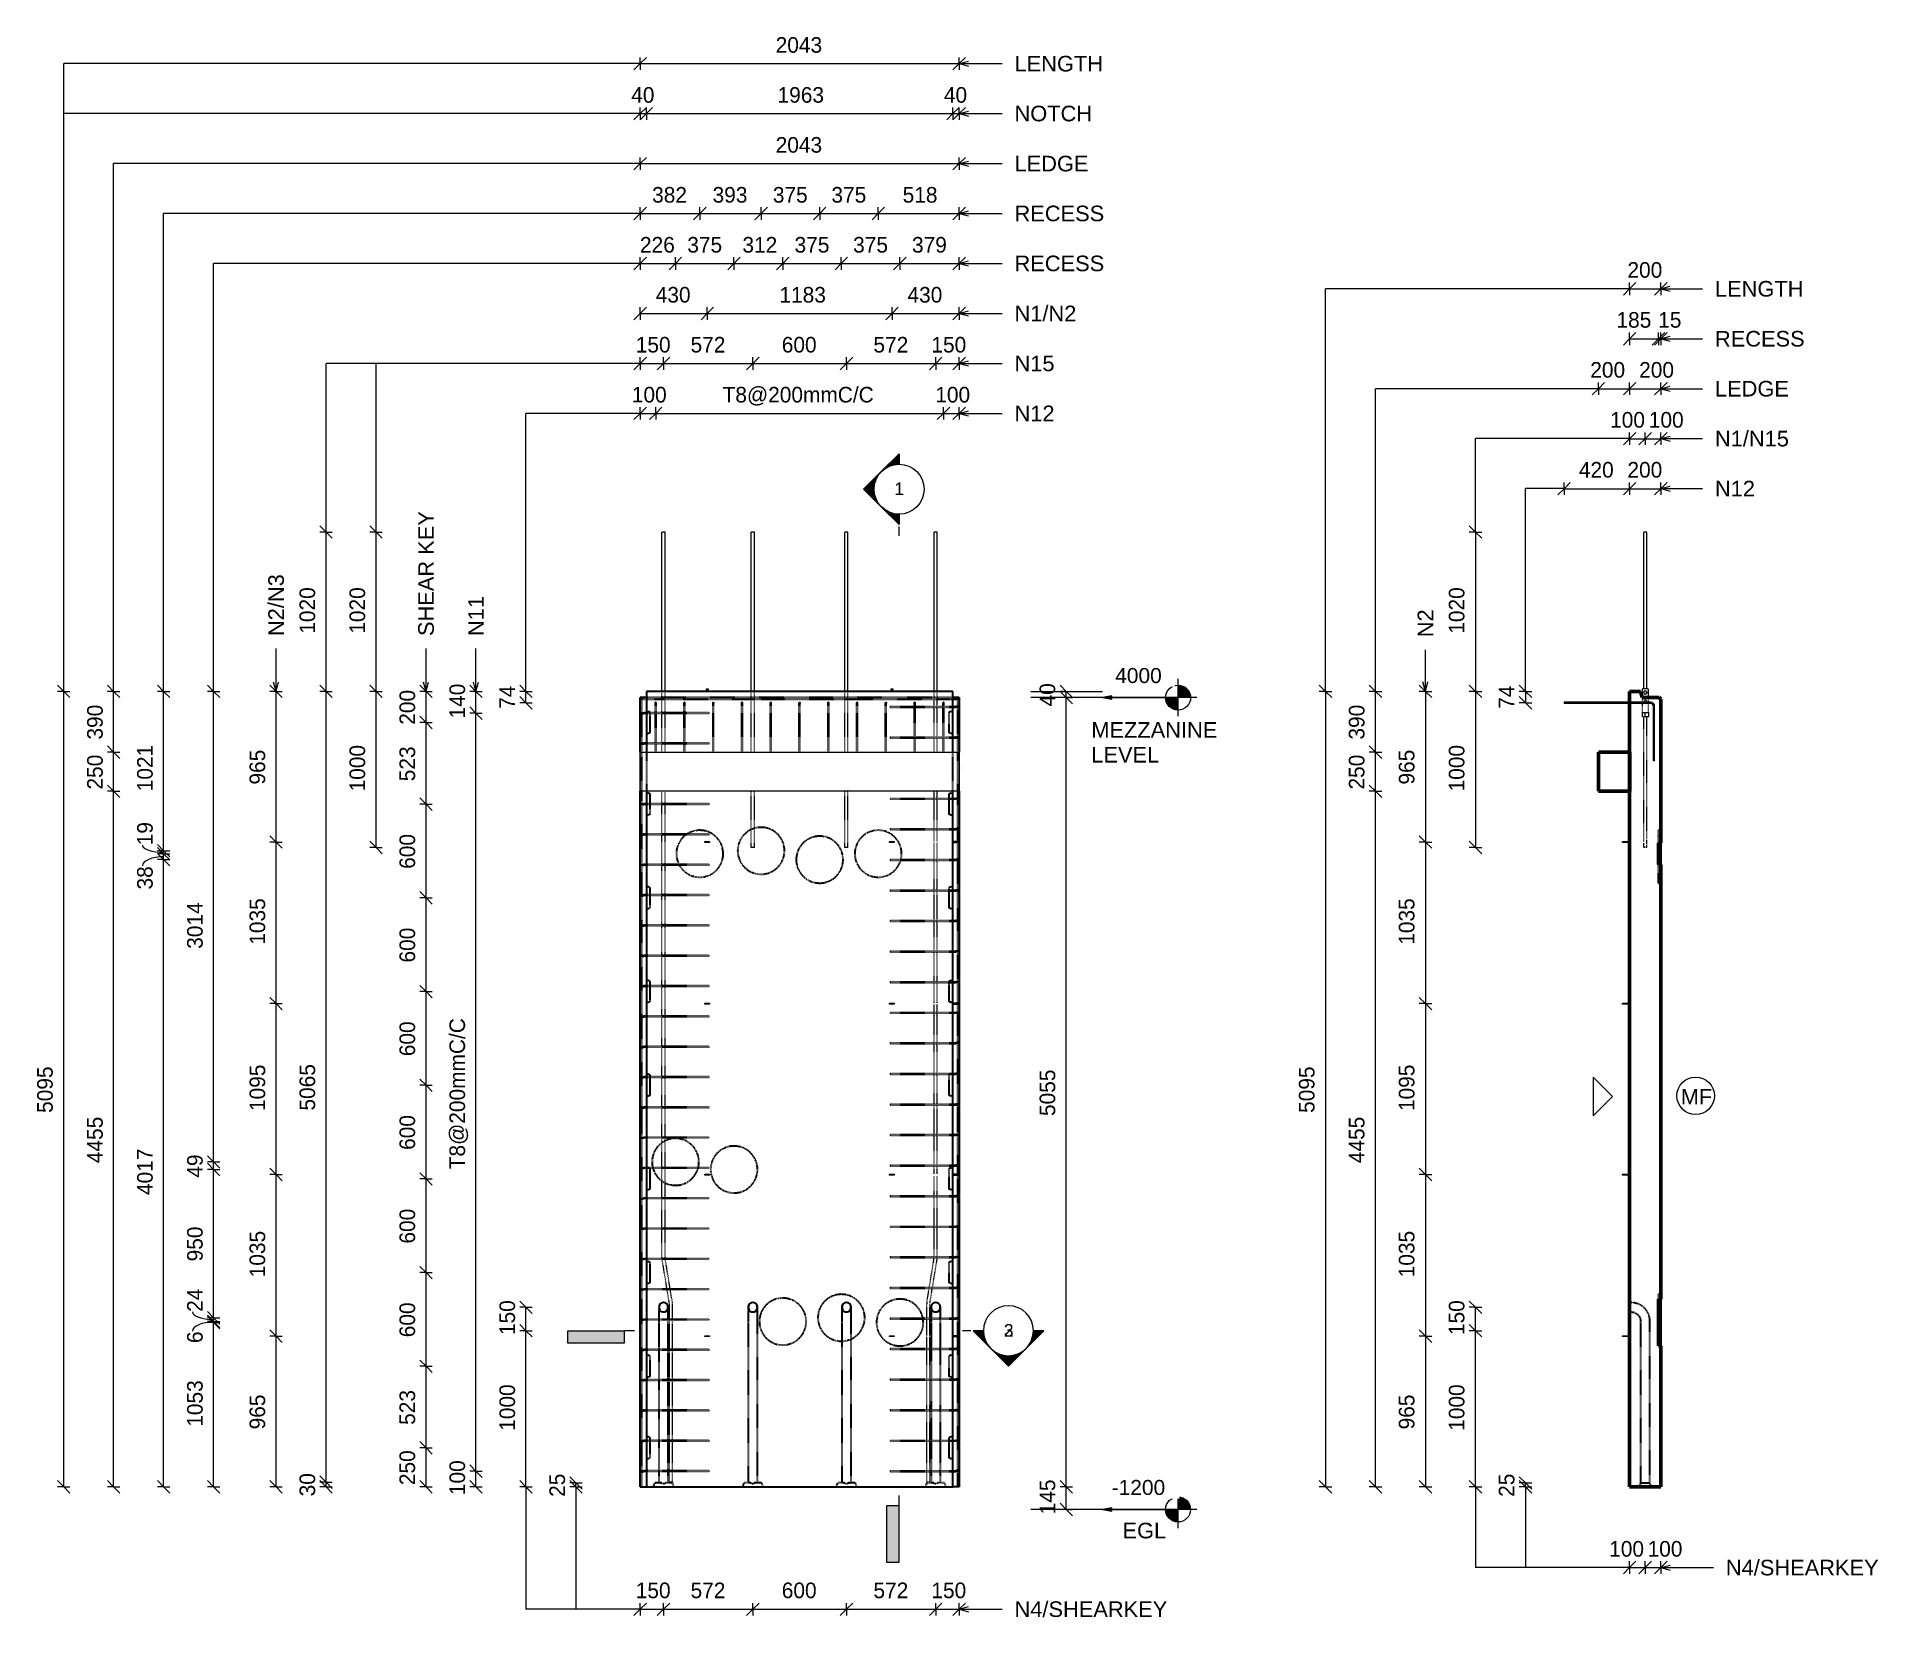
# Model space of a CAD drawing. Header units: millimetres. Extents: x -15811 to -4021, y -2230 to 7892.
import ezdxf

# ---------------------------------------------------------------- set-up
doc = ezdxf.new("R2010")
doc.units = ezdxf.units.MM
doc.linetypes.add('Dash', pattern=[6.36, 3.18, -3.18])
doc.linetypes.add('Overhead', pattern=[3.97, 2.38, -1.59])
for name, color, linetype, lineweight in [('A-ANNO-DIMS', 211, 'Continuous', 9), ('A-ANNO-DIMS-40', 211, 'Continuous', 9), ('A-DETL-MBND', 5, 'Continuous', 18), ('A-DETL-THIN', 151, 'Continuous', 18), ('A-FLOR-OVHD', 1, 'Overhead', 18), ('A-GENM', 13, 'Continuous', 18), ('A-GENM-HDLN', 13, 'Dash', 18), ('A-WALL', 113, 'Continuous', 25), ('A-WALL-HDLN', 110, 'Dash', 25), ('G-ANNO-DIMS', 111, 'Continuous', 9), ('G-ANNO-SYMB', 111, 'Continuous', 9), ('G-ANNO-TEXT', 231, 'Continuous', 9), ('S-BEAM', 12, 'Continuous', 18), ('S-RBAR', 171, 'Continuous', 18)]:
    doc.layers.add(name, color=color, linetype=linetype, lineweight=lineweight)
doc.styles.add('Arial', font='arial.ttf', dxfattribs={"height": 80})
doc.styles.add('Arial_1', font='arial.ttf', dxfattribs={"height": 100})
doc.styles.add('Arial_2', font='arial.ttf', dxfattribs={"height": 96})
doc.styles.add('Nirmala UI Semilight', font='NirmalaS.ttf', dxfattribs={"height": 100})
doc.dimstyles.new('Arrow_Filled_-_2_5_NI_UI', dxfattribs={"dimscale": 304.8, "dimtxt": 104.736395, "dimasz": 0.262467, "dimexe": 0.131234, "dimexo": 0.0625, "dimgap": 0.131234, "dimtad": 1, "dimdec": 0, "dimzin": 0, "dimdsep": 46, "dimtxsty": 'Nirmala UI Semilight', "dimblk1": 'OBLIQUE', "dimblk2": 'OBLIQUE', "dimsah": 1, "dimcen": 0.09, "dimazin": 0, "dimtfac": 1, "dimtdec": 4, "dimtix": 1, "dimtmove": 0, "dimatfit": 3, "dimfxl": 0.131234, "dimfxlon": 1, "dimtvp": 1, "dimtolj": 1, "dimtzin": 0, "dimarcsym": 2})
doc.dimstyles.new('Arrow_Filled_-_2_5_NI_UI_1', dxfattribs={"dimscale": 304.8, "dimtxt": 104.736395, "dimasz": 0.262467, "dimexe": 0.131234, "dimexo": 0.0625, "dimgap": 0.131234, "dimtad": 1, "dimdec": 0, "dimzin": 0, "dimdsep": 46, "dimtxsty": 'Nirmala UI Semilight', "dimblk1": 'OBLIQUE', "dimblk2": 'OBLIQUE', "dimsah": 1, "dimcen": 0.09, "dimazin": 0, "dimtfac": 1, "dimtdec": 4, "dimtix": 1, "dimtmove": 1, "dimatfit": 3, "dimfxl": 0.131234, "dimfxlon": 1, "dimtvp": 1, "dimtolj": 1, "dimtzin": 0, "dimarcsym": 2})
doc.dimstyles.new('Arrow_Filled_-_2_5_NI_UI_2', dxfattribs={"dimscale": 304.8, "dimtxt": 104.736395, "dimasz": 0.262467, "dimexe": 0.131234, "dimexo": 0.0625, "dimgap": 0.131234, "dimtad": 1, "dimdec": 0, "dimzin": 0, "dimdsep": 46, "dimtxsty": 'Nirmala UI Semilight', "dimblk1": 'OBLIQUE', "dimblk2": 'OBLIQUE', "dimsah": 1, "dimcen": 0.09, "dimazin": 0, "dimtfac": 1, "dimtdec": 4, "dimtix": 1, "dimtmove": 2, "dimatfit": 3, "dimfxl": 0.131234, "dimfxlon": 1, "dimtvp": 1, "dimtolj": 1, "dimtzin": 0, "dimarcsym": 2})

msp = doc.modelspace()

# ---------------------------------------------------------------- texts
at = {"layer": 'G-ANNO-SYMB', "char_height": 80, "width": 76.962, "attachment_point": 1, "style": 'Arial'}
for s, insert in [('1', (-10319.9, 5037.8)), ('3', (-9619, -352.4)), ('2', (-9619, -352.4))]:
    msp.add_mtext(s, dxfattribs=dict(at, insert=insert))
at = {"layer": 'G-ANNO-TEXT', "color": 7, "char_height": 100, "attachment_point": 1, "style": 'Arial_1'}
for s, insert, width in [('LENGTH', (-9550.6, 7770.1), 686.244), ('NOTCH', (-9550.6, 7450.7), 602.869), ('LEDGE', (-9550.6, 7130.1), 570.802), ('RECESS', (-9550.6, 6810.7), 692.658), ('RECESS', (-9550.6, 6490.7), 692.658), ('LENGTH', (-5065.6, 6328.3), 686.244), ('N1/N2', (-9550.6, 6170.1), 477.806), ('RECESS', (-5065.6, 6008.3), 692.658), ('N15', (-9550.6, 5850.1), 307.848), ('LEDGE', (-5065.6, 5688.3), 570.802), ('N12', (-9550.6, 5530.1), 307.848), ('N1/N15', (-5065.6, 5368.6), 570.802), ('N12', (-5065.6, 5048.6), 307.848), ('MEZZANINE', (-9059, 3502.9), 971.645), ('LEVEL', (-9059, 3344.1), 522.7), ('MF', (-5284.5, 1154.1), 240.506), ('EGL', (-8859.2, -1624.8), 336.709), ('N4/SHEARKEY', (-4995.6, -1862.1), 1180.084), ('N4/SHEARKEY', (-9550.6, -2128.3), 1180.084)]:
    msp.add_mtext(s, dxfattribs=dict(at, insert=insert, width=width))
at = {"layer": 'G-ANNO-TEXT', "color": 7, "char_height": 100, "attachment_point": 1, "rotation": 90, "style": 'Arial_1'}
for s, insert, width in [('SHEAR KEY', (-13368.9, 4054.3), 965.232), ('N2/N3', (-14328.9, 4054.3), 477.806), ('N11', (-13048.9, 4054.3), 307.848), ('N2', (-6969.3, 4046.2), 214.852)]:
    msp.add_mtext(s, dxfattribs=dict(at, insert=insert, width=width))

# ---------------------------------------------------------------- blocks, each defined once
blk = doc.blocks.new('M_Rectangular Corbel - M_Rectangular Corbel-1562977-Elevation Front')
at = {"layer": 'S-BEAM'}
for p, q in [((-11948, 3060), (-11948, 3310)), ((-11948, 3310), (-9905, 3310)), ((-9905, 3310), (-9905, 3060)), ((-9905, 3060), (-11948, 3060))]:
    blk.add_line(p, q, dxfattribs=at)
blk = doc.blocks.new('RR spread anchor face based - RR-SA-2_5-250-1726823-Elevation Front')
at = {"layer": 'A-GENM'}
for p, q in [((-9945, 1705), (-9908, 1705)), ((-9908, 1695), (-9945, 1695)), ((-9908, 1705), (-9903, 1705)), ((-9908, 1695), (-9908, 1705)), ((-9903, 1695), (-9908, 1695)), ((-9903, 1705), (-9903, 1695))]:
    blk.add_line(p, q, dxfattribs=at)
blk = doc.blocks.new('RR spread anchor face based - RR-SA-1_4-160-1726851-Elevation Front')
at = {"layer": 'A-GENM'}
for p, q in [((-11533, 608), (-11530, 608)), ((-11533, 602), (-11533, 608)), ((-11530, 602), (-11533, 602)), ((-11530, 608), (-11505, 608)), ((-11530, 602), (-11530, 608)), ((-11505, 602), (-11530, 602)), ((-11505, 608), (-11503, 608)), ((-11505, 602), (-11505, 608)), ((-11503, 602), (-11505, 602)), ((-11503, 608), (-11503, 602))]:
    blk.add_line(p, q, dxfattribs=at)
blk = doc.blocks.new('RR spread anchor face based - RR-SA-4_0-180-1726831-Elevation Front')
at = {"layer": 'A-GENM'}
for p, q in [((-11524, 3712), (-11524, 3717)), ((-11524, 3717), (-11512, 3717)), ((-11524, 3700), (-11524, 3712)), ((-11512, 3712), (-11524, 3712)), ((-11512, 3717), (-11512, 3712)), ((-11512, 3712), (-11512, 3700))]:
    blk.add_line(p, q, dxfattribs=at)
blk = doc.blocks.new('M_Rectangular Corbel - M_Rectangular Corbel-1562977-Elevation Right')
at = {"layer": 'S-BEAM', "lineweight": 50}
for p, q in [((12914, 3310), (12714, 3310)), ((12714, 3310), (12714, 3060)), ((12914, 3060), (12914, 3310)), ((12714, 3060), (12914, 3060))]:
    blk.add_line(p, q, dxfattribs=at)
blk = doc.blocks.new('RR spread anchor face based - RR-SA-1_4-160-1726851-Elevation Right')
at = {"layer": 'A-GENM'}
for p, q in [((12869, 608), (12874, 608)), ((12869, 602), (12869, 608)), ((12874, 602), (12869, 602)), ((12874, 608), (12914, 608)), ((12874, 608), (12874, 602)), ((12914, 602), (12874, 602))]:
    blk.add_line(p, q, dxfattribs=at)
blk = doc.blocks.new('RR spread anchor face based - RR-SA-4_0-180-1726831-Elevation Right')
at = {"layer": 'A-GENM'}
for p, q in [((12996, 3717), (12994, 3712)), ((12994, 3712), (12994, 3661)), ((13031, 3717), (12996, 3717)), ((13005, 3691), (13005, 3695)), ((13023, 3695), (13023, 3691)), ((13034, 3712), (13031, 3717)), ((13034, 3660), (13034, 3712))]:
    blk.add_line(p, q, dxfattribs=at)
for centre, start, end in [((13014, 3695), 0, 180), ((13014, 3691), 180, 0)]:
    blk.add_arc(centre, 9, start, end, dxfattribs=at)
at = {"layer": 'A-GENM-HDLN'}
for p, q in [((12994, 3661), (12994, 3630)), ((13034, 3630), (13034, 3660)), ((12994, 3622), (12994, 3564)), ((12994, 3564), (13014, 3564)), ((12994, 3564), (12994, 3537)), ((12994, 3564), (13034, 3564)), ((13014, 3537), (12994, 3537)), ((13005, 3630), (13005, 3634)), ((13014, 3537), (13014, 3564)), ((13014, 3564), (13034, 3564)), ((13034, 3537), (13014, 3537)), ((13023, 3634), (13023, 3630)), ((13034, 3564), (13034, 3622)), ((13034, 3564), (13034, 3537))]:
    blk.add_line(p, q, dxfattribs=at)
for centre, start, end in [((13014, 3634), 360, 180), ((13014, 3630), 246.5887, 293.4113)]:
    blk.add_arc(centre, 9, start, end, dxfattribs=at)
blk = doc.blocks.new('Detail View - M_Section Tail - Filled Horizontal-14034-Elevation Front')
at = {"layer": 'G-ANNO-SYMB'}
blk.add_hatch(color=256, dxfattribs=at).paths.add_polyline_path([(-12051, -475), (-12051, -395), (-12411, -395), (-12411, -475)])
for p, q in [((-12411, -475), (-12411, -395)), ((-12411, -395), (-12051, -395)), ((-12051, -395), (-12051, -475)), ((-12051, -475), (-12411, -475))]:
    blk.add_line(p, q, dxfattribs=at)
blk = doc.blocks.new('Detail View - M_Section Head - Filled SHOP DWG-1002450-Elevation Front')
at = {"layer": 'G-ANNO-SYMB'}
h = blk.add_hatch(color=256, dxfattribs=at)
edge = h.paths.add_edge_path()
edge.add_line((-9816, -395), (-9750, -395))
edge.add_arc((-9590, -395), 160, 180, 225)
edge.add_line((-9703, -509), (-9816, -395))
h = blk.add_hatch(color=256, dxfattribs=at)
edge = h.paths.add_edge_path()
edge.add_line((-9363, -395), (-9477, -509))
edge.add_arc((-9590, -395), 160, 315, 360)
edge.add_line((-9430, -395), (-9363, -395))
h = blk.add_hatch(color=256, dxfattribs=at)
edge = h.paths.add_edge_path()
edge.add_line((-9590, -622), (-9703, -509))
edge.add_arc((-9590, -395), 160, 225, 270)
edge.add_line((-9590, -555), (-9590, -622))
h = blk.add_hatch(color=256, dxfattribs=at)
edge = h.paths.add_edge_path()
edge.add_line((-9590, -622), (-9590, -555))
edge.add_arc((-9590, -395), 160, 270, 315)
edge.add_line((-9477, -509), (-9590, -622))
for p, q in [((-9590, -622), (-9816, -395)), ((-9750, -395), (-9816, -395)), ((-9816, -395), (-9703, -509)), ((-9750, -395), (-9816, -395)), ((-9590, -622), (-9363, -395)), ((-9477, -509), (-9363, -395)), ((-9430, -395), (-9363, -395)), ((-9363, -395), (-9430, -395)), ((-9703, -509), (-9590, -622)), ((-9590, -622), (-9477, -509)), ((-9590, -555), (-9590, -622)), ((-9590, -622), (-9590, -555))]:
    blk.add_line(p, q, dxfattribs=at)
for start, end in [(360, 180), (180, 360), (180, 225), (315, 0), (225, 270), (270, 315)]:
    blk.add_arc((-9590, -395), 160, start, end, dxfattribs=at)
blk = doc.blocks.new('DIMBLOCK1-Elevation Front')
at = {"layer": 'A-ANNO-DIMS-40'}
for p, q in [((-11948, -2179), (-11988, -2219)), ((-11948, -2179), (-11908, -2139)), ((-11948, -2179), (-11948, -2139)), ((-11948, -2179), (-11798, -2179)), ((-11948, -2179), (-11948, -2219)), ((-11798, -2179), (-11838, -2219)), ((-11798, -2179), (-11758, -2139)), ((-11798, -2179), (-11798, -2139)), ((-11798, -2179), (-11798, -2219))]:
    blk.add_line(p, q, dxfattribs=at)
at = {"layer": 'A-ANNO-DIMS-40', "color": 0, "insert": (-11976, -2008), "char_height": 100, "width": 246.8, "attachment_point": 1, "line_spacing_factor": 1.142579, "style": 'Nirmala UI Semilight'}
blk.add_mtext('150', dxfattribs=at)
blk = doc.blocks.new('_Oblique')
at = {"color": 0, "linetype": 'ByBlock', "lineweight": -2}
blk.add_line((-0.5, -0.5), (0.5, 0.5), dxfattribs=at)
blk = doc.blocks.new('DIMBLOCK2-Elevation Front')
at = {"layer": 'A-ANNO-DIMS-40'}
for p, q in [((-11798, -2179), (-11838, -2219)), ((-11798, -2179), (-11758, -2139)), ((-11798, -2179), (-11798, -2139)), ((-11798, -2179), (-11226, -2179)), ((-11798, -2179), (-11798, -2219)), ((-11226, -2179), (-11266, -2219)), ((-11226, -2179), (-11186, -2139)), ((-11226, -2179), (-11226, -2139)), ((-11226, -2179), (-11226, -2219))]:
    blk.add_line(p, q, dxfattribs=at)
at = {"layer": 'A-ANNO-DIMS-40', "color": 0, "insert": (-11625, -2008), "char_height": 100, "width": 269.65, "attachment_point": 1, "line_spacing_factor": 1.142579, "style": 'Nirmala UI Semilight'}
blk.add_mtext('572', dxfattribs=at)
blk = doc.blocks.new('DIMBLOCK3-Elevation Front')
at = {"layer": 'A-ANNO-DIMS-40'}
for p, q in [((-11226, -2179), (-11266, -2219)), ((-11226, -2179), (-11186, -2139)), ((-11226, -2179), (-11226, -2139)), ((-11226, -2179), (-10627, -2179)), ((-11226, -2179), (-11226, -2219)), ((-10627, -2179), (-10667, -2219)), ((-10627, -2179), (-10587, -2139)), ((-10627, -2179), (-10627, -2139)), ((-10627, -2179), (-10627, -2219))]:
    blk.add_line(p, q, dxfattribs=at)
at = {"layer": 'A-ANNO-DIMS-40', "color": 0, "insert": (-11041, -2008), "char_height": 100, "width": 274.22, "attachment_point": 1, "line_spacing_factor": 1.142579, "style": 'Nirmala UI Semilight'}
blk.add_mtext('600', dxfattribs=at)
blk = doc.blocks.new('DIMBLOCK4-Elevation Front')
at = {"layer": 'A-ANNO-DIMS-40'}
for p, q in [((-10627, -2179), (-10667, -2219)), ((-10627, -2179), (-10587, -2139)), ((-10627, -2179), (-10627, -2139)), ((-10627, -2179), (-10055, -2179)), ((-10627, -2179), (-10627, -2219)), ((-10055, -2179), (-10095, -2219)), ((-10055, -2179), (-10015, -2139)), ((-10055, -2179), (-10055, -2139)), ((-10055, -2179), (-10055, -2219))]:
    blk.add_line(p, q, dxfattribs=at)
at = {"layer": 'A-ANNO-DIMS-40', "color": 0, "insert": (-10454, -2008), "char_height": 100, "width": 269.65, "attachment_point": 1, "line_spacing_factor": 1.142579, "style": 'Nirmala UI Semilight'}
blk.add_mtext('572', dxfattribs=at)
blk = doc.blocks.new('DIMBLOCK5-Elevation Front')
at = {"layer": 'A-ANNO-DIMS-40'}
for p, q in [((-10055, -2179), (-10095, -2219)), ((-10055, -2179), (-10015, -2139)), ((-10055, -2179), (-10055, -2139)), ((-10055, -2179), (-9905, -2179)), ((-10055, -2179), (-10055, -2219)), ((-9905, -2179), (-9945, -2219)), ((-9905, -2179), (-9865, -2139)), ((-9905, -2179), (-9905, -2139)), ((-9905, -2179), (-9905, -2219))]:
    blk.add_line(p, q, dxfattribs=at)
at = {"layer": 'A-ANNO-DIMS-40', "color": 0, "insert": (-10083, -2008), "char_height": 100, "width": 246.8, "attachment_point": 1, "line_spacing_factor": 1.142579, "style": 'Nirmala UI Semilight'}
blk.add_mtext('150', dxfattribs=at)
blk = doc.blocks.new('DIMBLOCK6-Elevation Front')
at = {"layer": 'A-ANNO-DIMS-40'}
for p, q in [((-12359, -1370), (-12399, -1330)), ((-12359, -1395), (-12399, -1355)), ((-12359, -1370), (-12399, -1370)), ((-12359, -1395), (-12399, -1395)), ((-12359, -1395), (-12359, -1370)), ((-12359, -1370), (-12319, -1410)), ((-12359, -1370), (-12319, -1370)), ((-12359, -1395), (-12319, -1435)), ((-12359, -1395), (-12319, -1395))]:
    blk.add_line(p, q, dxfattribs=at)
at = {"layer": 'A-ANNO-DIMS-40', "color": 0, "insert": (-12529, -1459), "char_height": 100, "width": 182.81, "attachment_point": 1, "rotation": 90, "line_spacing_factor": 1.142579, "style": 'Nirmala UI Semilight'}
blk.add_mtext('25', dxfattribs=at)
blk = doc.blocks.new('DIMBLOCK7-Elevation Front')
at = {"layer": 'A-ANNO-DIMS-40'}
for p, q in [((-12679, -395), (-12719, -355)), ((-12679, -395), (-12719, -395)), ((-12679, -1395), (-12679, -395)), ((-12679, -395), (-12639, -435)), ((-12679, -395), (-12639, -395)), ((-12679, -1395), (-12719, -1355)), ((-12679, -1395), (-12719, -1395)), ((-12679, -1395), (-12639, -1435)), ((-12679, -1395), (-12639, -1395))]:
    blk.add_line(p, q, dxfattribs=at)
at = {"layer": 'A-ANNO-DIMS-40', "color": 0, "insert": (-12849, -1036), "char_height": 100, "width": 338.2, "attachment_point": 1, "rotation": 90, "line_spacing_factor": 1.142579, "style": 'Nirmala UI Semilight'}
blk.add_mtext('1000', dxfattribs=at)
blk = doc.blocks.new('DIMBLOCK8-Elevation Front')
at = {"layer": 'A-ANNO-DIMS-40'}
for p, q in [((-12679, -245), (-12719, -205)), ((-12679, -245), (-12719, -245)), ((-12679, -395), (-12679, -245)), ((-12679, -245), (-12639, -285)), ((-12679, -245), (-12639, -245)), ((-12679, -395), (-12719, -355)), ((-12679, -395), (-12719, -395)), ((-12679, -395), (-12639, -435)), ((-12679, -395), (-12639, -395))]:
    blk.add_line(p, q, dxfattribs=at)
at = {"layer": 'A-ANNO-DIMS-40', "color": 0, "insert": (-12849, -423), "char_height": 100, "width": 246.8, "attachment_point": 1, "rotation": 90, "line_spacing_factor": 1.142579, "style": 'Nirmala UI Semilight'}
blk.add_mtext('150', dxfattribs=at)
blk = doc.blocks.new('DIMBLOCK9-Elevation Front')
at = {"layer": 'A-ANNO-DIMS-40'}
for p, q in [((-12999, -1295), (-13039, -1255)), ((-12999, -1295), (-13039, -1295)), ((-12999, -1395), (-12999, -1295)), ((-12999, -1295), (-12959, -1335)), ((-12999, -1295), (-12959, -1295)), ((-12999, -1395), (-13039, -1355)), ((-12999, -1395), (-13039, -1395)), ((-12999, -1395), (-12959, -1435)), ((-12999, -1395), (-12959, -1395))]:
    blk.add_line(p, q, dxfattribs=at)
at = {"layer": 'A-ANNO-DIMS-40', "color": 0, "insert": (-13169, -1448), "char_height": 100, "width": 246.8, "attachment_point": 1, "rotation": 90, "line_spacing_factor": 1.142579, "style": 'Nirmala UI Semilight'}
blk.add_mtext('100', dxfattribs=at)
blk = doc.blocks.new('DIMBLOCK10-Elevation Front')
at = {"layer": 'A-ANNO-DIMS-40'}
for p, q in [((-12999, 3560), (-13039, 3600)), ((-12999, 3560), (-13039, 3560)), ((-12999, -1295), (-12999, 3560)), ((-12999, 3560), (-12959, 3520)), ((-12999, 3560), (-12959, 3560)), ((-12999, -1295), (-13039, -1255)), ((-12999, -1295), (-13039, -1295)), ((-12999, -1295), (-12959, -1335)), ((-12999, -1295), (-12959, -1295))]:
    blk.add_line(p, q, dxfattribs=at)
at = {"layer": 'A-ANNO-DIMS-40', "color": 0, "insert": (-13169, 639), "char_height": 100, "width": 1183.71, "attachment_point": 1, "rotation": 90, "line_spacing_factor": 1.142579, "style": 'Nirmala UI Semilight'}
blk.add_mtext('T8@200mmC/C', dxfattribs=at)
blk = doc.blocks.new('DIMBLOCK11-Elevation Front')
at = {"layer": 'A-ANNO-DIMS-40'}
for p, q in [((-12999, 3700), (-13039, 3740)), ((-12999, 3700), (-13039, 3700)), ((-12999, 3560), (-12999, 3700)), ((-12999, 3700), (-12959, 3660)), ((-12999, 3700), (-12959, 3700)), ((-12999, 3560), (-13039, 3600)), ((-12999, 3560), (-13039, 3560)), ((-12999, 3560), (-12959, 3520)), ((-12999, 3560), (-12959, 3560))]:
    blk.add_line(p, q, dxfattribs=at)
at = {"layer": 'A-ANNO-DIMS-40', "color": 0, "insert": (-13169, 3526), "char_height": 100, "width": 249.08, "attachment_point": 1, "rotation": 90, "line_spacing_factor": 1.142579, "style": 'Nirmala UI Semilight'}
blk.add_mtext('140', dxfattribs=at)
blk = doc.blocks.new('DIMBLOCK12-Elevation Front')
at = {"layer": 'A-ANNO-DIMS-40'}
for p, q in [((-13319, -1145), (-13359, -1105)), ((-13319, -1145), (-13359, -1145)), ((-13319, -1395), (-13319, -1145)), ((-13319, -1145), (-13279, -1185)), ((-13319, -1145), (-13279, -1145)), ((-13319, -1395), (-13359, -1355)), ((-13319, -1395), (-13359, -1395)), ((-13319, -1395), (-13279, -1435)), ((-13319, -1395), (-13279, -1395))]:
    blk.add_line(p, q, dxfattribs=at)
at = {"layer": 'A-ANNO-DIMS-40', "color": 0, "insert": (-13489, -1384), "char_height": 100, "width": 274.22, "attachment_point": 1, "rotation": 90, "line_spacing_factor": 1.142579, "style": 'Nirmala UI Semilight'}
blk.add_mtext('250', dxfattribs=at)
blk = doc.blocks.new('DIMBLOCK13-Elevation Front')
at = {"layer": 'A-ANNO-DIMS-40'}
for p, q in [((-13319, -623), (-13359, -583)), ((-13319, -623), (-13359, -623)), ((-13319, -1145), (-13319, -623)), ((-13319, -623), (-13279, -663)), ((-13319, -623), (-13279, -623)), ((-13319, -1145), (-13359, -1105)), ((-13319, -1145), (-13359, -1145)), ((-13319, -1145), (-13279, -1185)), ((-13319, -1145), (-13279, -1145))]:
    blk.add_line(p, q, dxfattribs=at)
at = {"layer": 'A-ANNO-DIMS-40', "color": 0, "insert": (-13489, -998), "char_height": 100, "width": 274.22, "attachment_point": 1, "rotation": 90, "line_spacing_factor": 1.142579, "style": 'Nirmala UI Semilight'}
blk.add_mtext('523', dxfattribs=at)
blk = doc.blocks.new('DIMBLOCK14-Elevation Front')
at = {"layer": 'A-ANNO-DIMS-40'}
for p, q in [((-13319, -23), (-13359, 17)), ((-13319, -23), (-13359, -23)), ((-13319, -623), (-13319, -23)), ((-13319, -23), (-13279, -63)), ((-13319, -23), (-13279, -23)), ((-13319, -623), (-13359, -583)), ((-13319, -623), (-13359, -623)), ((-13319, -623), (-13279, -663)), ((-13319, -623), (-13279, -623))]:
    blk.add_line(p, q, dxfattribs=at)
at = {"layer": 'A-ANNO-DIMS-40', "color": 0, "insert": (-13489, -437), "char_height": 100, "width": 274.22, "attachment_point": 1, "rotation": 90, "line_spacing_factor": 1.142579, "style": 'Nirmala UI Semilight'}
blk.add_mtext('600', dxfattribs=at)
blk = doc.blocks.new('DIMBLOCK15-Elevation Front')
at = {"layer": 'A-ANNO-DIMS-40'}
for p, q in [((-13319, 577), (-13359, 617)), ((-13319, 577), (-13359, 577)), ((-13319, -23), (-13319, 577)), ((-13319, 577), (-13279, 537)), ((-13319, 577), (-13279, 577)), ((-13319, -23), (-13359, 17)), ((-13319, -23), (-13359, -23)), ((-13319, -23), (-13279, -63)), ((-13319, -23), (-13279, -23))]:
    blk.add_line(p, q, dxfattribs=at)
at = {"layer": 'A-ANNO-DIMS-40', "color": 0, "insert": (-13489, 163), "char_height": 100, "width": 274.22, "attachment_point": 1, "rotation": 90, "line_spacing_factor": 1.142579, "style": 'Nirmala UI Semilight'}
blk.add_mtext('600', dxfattribs=at)
blk = doc.blocks.new('DIMBLOCK16-Elevation Front')
at = {"layer": 'A-ANNO-DIMS-40'}
for p, q in [((-13319, 1177), (-13359, 1217)), ((-13319, 1177), (-13359, 1177)), ((-13319, 577), (-13319, 1177)), ((-13319, 1177), (-13279, 1137)), ((-13319, 1177), (-13279, 1177)), ((-13319, 577), (-13359, 617)), ((-13319, 577), (-13359, 577)), ((-13319, 577), (-13279, 537)), ((-13319, 577), (-13279, 577))]:
    blk.add_line(p, q, dxfattribs=at)
at = {"layer": 'A-ANNO-DIMS-40', "color": 0, "insert": (-13489, 763), "char_height": 100, "width": 274.22, "attachment_point": 1, "rotation": 90, "line_spacing_factor": 1.142579, "style": 'Nirmala UI Semilight'}
blk.add_mtext('600', dxfattribs=at)
blk = doc.blocks.new('DIMBLOCK17-Elevation Front')
at = {"layer": 'A-ANNO-DIMS-40'}
for p, q in [((-13319, 1777), (-13359, 1817)), ((-13319, 1777), (-13359, 1777)), ((-13319, 1177), (-13319, 1777)), ((-13319, 1777), (-13279, 1737)), ((-13319, 1777), (-13279, 1777)), ((-13319, 1177), (-13359, 1217)), ((-13319, 1177), (-13359, 1177)), ((-13319, 1177), (-13279, 1137)), ((-13319, 1177), (-13279, 1177))]:
    blk.add_line(p, q, dxfattribs=at)
at = {"layer": 'A-ANNO-DIMS-40', "color": 0, "insert": (-13489, 1363), "char_height": 100, "width": 274.22, "attachment_point": 1, "rotation": 90, "line_spacing_factor": 1.142579, "style": 'Nirmala UI Semilight'}
blk.add_mtext('600', dxfattribs=at)
blk = doc.blocks.new('DIMBLOCK18-Elevation Front')
at = {"layer": 'A-ANNO-DIMS-40'}
for p, q in [((-13319, 2377), (-13359, 2417)), ((-13319, 2377), (-13359, 2377)), ((-13319, 1777), (-13319, 2377)), ((-13319, 2377), (-13279, 2337)), ((-13319, 2377), (-13279, 2377)), ((-13319, 1777), (-13359, 1817)), ((-13319, 1777), (-13359, 1777)), ((-13319, 1777), (-13279, 1737)), ((-13319, 1777), (-13279, 1777))]:
    blk.add_line(p, q, dxfattribs=at)
at = {"layer": 'A-ANNO-DIMS-40', "color": 0, "insert": (-13489, 1963), "char_height": 100, "width": 274.22, "attachment_point": 1, "rotation": 90, "line_spacing_factor": 1.142579, "style": 'Nirmala UI Semilight'}
blk.add_mtext('600', dxfattribs=at)
blk = doc.blocks.new('DIMBLOCK19-Elevation Front')
at = {"layer": 'A-ANNO-DIMS-40'}
for p, q in [((-13319, 2977), (-13359, 3017)), ((-13319, 2977), (-13359, 2977)), ((-13319, 2377), (-13319, 2977)), ((-13319, 2977), (-13279, 2937)), ((-13319, 2977), (-13279, 2977)), ((-13319, 2377), (-13359, 2417)), ((-13319, 2377), (-13359, 2377)), ((-13319, 2377), (-13279, 2337)), ((-13319, 2377), (-13279, 2377))]:
    blk.add_line(p, q, dxfattribs=at)
at = {"layer": 'A-ANNO-DIMS-40', "color": 0, "insert": (-13489, 2563), "char_height": 100, "width": 274.22, "attachment_point": 1, "rotation": 90, "line_spacing_factor": 1.142579, "style": 'Nirmala UI Semilight'}
blk.add_mtext('600', dxfattribs=at)
blk = doc.blocks.new('DIMBLOCK20-Elevation Front')
at = {"layer": 'A-ANNO-DIMS-40'}
for p, q in [((-13319, 3500), (-13359, 3540)), ((-13319, 3500), (-13359, 3500)), ((-13319, 2977), (-13319, 3500)), ((-13319, 3500), (-13279, 3460)), ((-13319, 3500), (-13279, 3500)), ((-13319, 2977), (-13359, 3017)), ((-13319, 2977), (-13359, 2977)), ((-13319, 2977), (-13279, 2937)), ((-13319, 2977), (-13279, 2977))]:
    blk.add_line(p, q, dxfattribs=at)
at = {"layer": 'A-ANNO-DIMS-40', "color": 0, "insert": (-13489, 3124), "char_height": 100, "width": 274.22, "attachment_point": 1, "rotation": 90, "line_spacing_factor": 1.142579, "style": 'Nirmala UI Semilight'}
blk.add_mtext('523', dxfattribs=at)
blk = doc.blocks.new('DIMBLOCK21-Elevation Front')
at = {"layer": 'A-ANNO-DIMS-40'}
for p, q in [((-13319, 3700), (-13359, 3740)), ((-13319, 3700), (-13359, 3700)), ((-13319, 3500), (-13319, 3700)), ((-13319, 3700), (-13279, 3660)), ((-13319, 3700), (-13279, 3700)), ((-13319, 3500), (-13359, 3540)), ((-13319, 3500), (-13359, 3500)), ((-13319, 3500), (-13279, 3460)), ((-13319, 3500), (-13279, 3500))]:
    blk.add_line(p, q, dxfattribs=at)
at = {"layer": 'A-ANNO-DIMS-40', "color": 0, "insert": (-13489, 3486), "char_height": 100, "width": 274.22, "attachment_point": 1, "rotation": 90, "line_spacing_factor": 1.142579, "style": 'Nirmala UI Semilight'}
blk.add_mtext('200', dxfattribs=at)
blk = doc.blocks.new('DIMBLOCK22-Elevation Front')
at = {"layer": 'A-ANNO-DIMS-40'}
for p, q in [((-12679, 3700), (-12719, 3740)), ((-12679, 3700), (-12719, 3700)), ((-12679, 3626), (-12719, 3666)), ((-12679, 3626), (-12679, 3700)), ((-12679, 3700), (-12639, 3660)), ((-12679, 3700), (-12639, 3700)), ((-12679, 3626), (-12719, 3626)), ((-12679, 3626), (-12639, 3586)), ((-12679, 3626), (-12639, 3626))]:
    blk.add_line(p, q, dxfattribs=at)
at = {"layer": 'A-ANNO-DIMS-40', "color": 0, "insert": (-12849, 3588), "char_height": 100, "width": 180.53, "attachment_point": 1, "rotation": 90, "line_spacing_factor": 1.142579, "style": 'Nirmala UI Semilight'}
blk.add_mtext('74', dxfattribs=at)
blk = doc.blocks.new('DIMBLOCK23-Elevation Front')
at = {"layer": 'A-ANNO-DIMS-40'}
for p, q in [((-13639, 3700), (-13679, 3740)), ((-13639, 3700), (-13679, 3700)), ((-13639, 2700), (-13639, 3700)), ((-13639, 3700), (-13599, 3660)), ((-13639, 3700), (-13599, 3700)), ((-13639, 2700), (-13679, 2740)), ((-13639, 2700), (-13679, 2700)), ((-13639, 2700), (-13599, 2660)), ((-13639, 2700), (-13599, 2700))]:
    blk.add_line(p, q, dxfattribs=at)
at = {"layer": 'A-ANNO-DIMS-40', "color": 0, "insert": (-13809, 3059), "char_height": 100, "width": 338.2, "attachment_point": 1, "rotation": 90, "line_spacing_factor": 1.142579, "style": 'Nirmala UI Semilight'}
blk.add_mtext('1000', dxfattribs=at)
blk = doc.blocks.new('DIMBLOCK24-Elevation Front')
at = {"layer": 'A-ANNO-DIMS-40'}
for p, q in [((-13639, 4720), (-13679, 4760)), ((-13639, 4720), (-13679, 4720)), ((-13639, 3700), (-13639, 4720)), ((-13639, 4720), (-13599, 4680)), ((-13639, 4720), (-13599, 4720)), ((-13639, 3700), (-13679, 3740)), ((-13639, 3700), (-13679, 3700)), ((-13639, 3700), (-13599, 3660)), ((-13639, 3700), (-13599, 3700))]:
    blk.add_line(p, q, dxfattribs=at)
at = {"layer": 'A-ANNO-DIMS-40', "color": 0, "insert": (-13809, 4069), "char_height": 100, "width": 338.2, "attachment_point": 1, "rotation": 90, "line_spacing_factor": 1.142579, "style": 'Nirmala UI Semilight'}
blk.add_mtext('1020', dxfattribs=at)
blk = doc.blocks.new('DIMBLOCK25-Elevation Front')
at = {"layer": 'A-ANNO-DIMS-40'}
for p, q in [((-13959, -1365), (-13999, -1325)), ((-13959, -1395), (-13999, -1355)), ((-13959, -1365), (-13999, -1365)), ((-13959, -1395), (-13999, -1395)), ((-13959, -1395), (-13959, -1365)), ((-13959, -1365), (-13919, -1405)), ((-13959, -1365), (-13919, -1365)), ((-13959, -1395), (-13919, -1435)), ((-13959, -1395), (-13919, -1395))]:
    blk.add_line(p, q, dxfattribs=at)
at = {"layer": 'A-ANNO-DIMS-40', "color": 0, "insert": (-14129, -1456), "char_height": 100, "width": 182.81, "attachment_point": 1, "rotation": 90, "line_spacing_factor": 1.142579, "style": 'Nirmala UI Semilight'}
blk.add_mtext('30', dxfattribs=at)
blk = doc.blocks.new('DIMBLOCK26-Elevation Front')
at = {"layer": 'A-ANNO-DIMS-40'}
for p, q in [((-13959, 3700), (-13999, 3740)), ((-13959, 3700), (-13999, 3700)), ((-13959, -1365), (-13959, 3700)), ((-13959, 3700), (-13919, 3660)), ((-13959, 3700), (-13919, 3700)), ((-13959, -1365), (-13999, -1325)), ((-13959, -1365), (-13999, -1365)), ((-13959, -1365), (-13919, -1405)), ((-13959, -1365), (-13919, -1365))]:
    blk.add_line(p, q, dxfattribs=at)
at = {"layer": 'A-ANNO-DIMS-40', "color": 0, "insert": (-14129, 1015), "char_height": 100, "width": 365.63, "attachment_point": 1, "rotation": 90, "line_spacing_factor": 1.142579, "style": 'Nirmala UI Semilight'}
blk.add_mtext('5065', dxfattribs=at)
blk = doc.blocks.new('DIMBLOCK27-Elevation Front')
at = {"layer": 'A-ANNO-DIMS-40'}
for p, q in [((-13959, 4720), (-13999, 4760)), ((-13959, 4720), (-13999, 4720)), ((-13959, 3700), (-13959, 4720)), ((-13959, 4720), (-13919, 4680)), ((-13959, 4720), (-13919, 4720)), ((-13959, 3700), (-13999, 3740)), ((-13959, 3700), (-13999, 3700)), ((-13959, 3700), (-13919, 3660)), ((-13959, 3700), (-13919, 3700))]:
    blk.add_line(p, q, dxfattribs=at)
at = {"layer": 'A-ANNO-DIMS-40', "color": 0, "insert": (-14129, 4069), "char_height": 100, "width": 338.2, "attachment_point": 1, "rotation": 90, "line_spacing_factor": 1.142579, "style": 'Nirmala UI Semilight'}
blk.add_mtext('1020', dxfattribs=at)
blk = doc.blocks.new('DIMBLOCK28-Elevation Front')
at = {"layer": 'A-ANNO-DIMS-40'}
for p, q in [((-14679, -342), (-14719, -302)), ((-14679, -342), (-14719, -342)), ((-14679, -1395), (-14679, -342)), ((-14679, -342), (-14639, -382)), ((-14679, -342), (-14639, -342)), ((-14679, -1395), (-14719, -1355)), ((-14679, -1395), (-14719, -1395)), ((-14679, -1395), (-14639, -1435)), ((-14679, -1395), (-14639, -1395))]:
    blk.add_line(p, q, dxfattribs=at)
at = {"layer": 'A-ANNO-DIMS-40', "color": 0, "insert": (-14849, -1010), "char_height": 100, "width": 338.2, "attachment_point": 1, "rotation": 90, "line_spacing_factor": 1.142579, "style": 'Nirmala UI Semilight'}
blk.add_mtext('1053', dxfattribs=at)
blk = doc.blocks.new('DIMBLOCK29-Elevation Front')
at = {"layer": 'A-ANNO-DIMS-40'}
for p, q in [((-14679, -336), (-14719, -296)), ((-14679, -342), (-14719, -302)), ((-14679, -336), (-14719, -336)), ((-14679, -342), (-14719, -342)), ((-14679, -342), (-14679, -336)), ((-14679, -336), (-14639, -376)), ((-14679, -336), (-14639, -336)), ((-14679, -342), (-14639, -382)), ((-14679, -342), (-14639, -342))]:
    blk.add_line(p, q, dxfattribs=at)
blk.add_ellipse((-14679, -398), major_axis=(-135, 0), ratio=0.430729, start_param=4.712389, end_param=6.283185, dxfattribs=at)
at = {"layer": 'A-ANNO-DIMS-40', "color": 0, "insert": (-14849, -474), "char_height": 100, "width": 91.41, "attachment_point": 1, "rotation": 90, "line_spacing_factor": 1.142579, "style": 'Nirmala UI Semilight'}
blk.add_mtext('6', dxfattribs=at)
blk = doc.blocks.new('DIMBLOCK30-Elevation Front')
at = {"layer": 'A-ANNO-DIMS-40'}
for p, q in [((-14679, -312), (-14719, -272)), ((-14679, -336), (-14719, -296)), ((-14679, -312), (-14719, -312)), ((-14679, -336), (-14719, -336)), ((-14679, -336), (-14679, -312)), ((-14679, -312), (-14639, -352)), ((-14679, -312), (-14639, -312)), ((-14679, -336), (-14639, -376)), ((-14679, -336), (-14639, -336))]:
    blk.add_line(p, q, dxfattribs=at)
blk.add_ellipse((-14679, -274), major_axis=(135, 0), ratio=0.369371, start_param=3.141593, end_param=4.712389, dxfattribs=at)
at = {"layer": 'A-ANNO-DIMS-40', "color": 0, "insert": (-14849, -274), "char_height": 100, "width": 185.1, "attachment_point": 1, "rotation": 90, "line_spacing_factor": 1.142579, "style": 'Nirmala UI Semilight'}
blk.add_mtext('24', dxfattribs=at)
blk = doc.blocks.new('DIMBLOCK31-Elevation Front')
at = {"layer": 'A-ANNO-DIMS-40'}
for p, q in [((-14679, 638), (-14719, 678)), ((-14679, 638), (-14719, 638)), ((-14679, -312), (-14679, 638)), ((-14679, 638), (-14639, 598)), ((-14679, 638), (-14639, 638)), ((-14679, -312), (-14719, -272)), ((-14679, -312), (-14719, -312)), ((-14679, -312), (-14639, -352)), ((-14679, -312), (-14639, -312))]:
    blk.add_line(p, q, dxfattribs=at)
at = {"layer": 'A-ANNO-DIMS-40', "color": 0, "insert": (-14849, 49), "char_height": 100, "width": 274.22, "attachment_point": 1, "rotation": 90, "line_spacing_factor": 1.142579, "style": 'Nirmala UI Semilight'}
blk.add_mtext('950', dxfattribs=at)
blk = doc.blocks.new('DIMBLOCK32-Elevation Front')
at = {"layer": 'A-ANNO-DIMS-40'}
for p, q in [((-14679, 686), (-14719, 726)), ((-14679, 686), (-14719, 686)), ((-14679, 638), (-14719, 678)), ((-14679, 638), (-14719, 638)), ((-14679, 638), (-14679, 686)), ((-14679, 686), (-14639, 646)), ((-14679, 686), (-14639, 686)), ((-14679, 638), (-14639, 598)), ((-14679, 638), (-14639, 638))]:
    blk.add_line(p, q, dxfattribs=at)
at = {"layer": 'A-ANNO-DIMS-40', "color": 0, "insert": (-14849, 585), "char_height": 100, "width": 185.1, "attachment_point": 1, "rotation": 90, "line_spacing_factor": 1.142579, "style": 'Nirmala UI Semilight'}
blk.add_mtext('49', dxfattribs=at)
blk = doc.blocks.new('DIMBLOCK33-Elevation Front')
at = {"layer": 'A-ANNO-DIMS-40'}
for p, q in [((-14679, 3700), (-14719, 3740)), ((-14679, 3700), (-14719, 3700)), ((-14679, 686), (-14679, 3700)), ((-14679, 3700), (-14639, 3660)), ((-14679, 3700), (-14639, 3700)), ((-14679, 686), (-14719, 726)), ((-14679, 686), (-14719, 686)), ((-14679, 686), (-14639, 646)), ((-14679, 686), (-14639, 686))]:
    blk.add_line(p, q, dxfattribs=at)
at = {"layer": 'A-ANNO-DIMS-40', "color": 0, "insert": (-14849, 2051), "char_height": 100, "width": 340.49, "attachment_point": 1, "rotation": 90, "line_spacing_factor": 1.142579, "style": 'Nirmala UI Semilight'}
blk.add_mtext('3014', dxfattribs=at)
blk = doc.blocks.new('DIMBLOCK34-Elevation Front')
at = {"layer": 'A-ANNO-DIMS-40'}
for p, q in [((-14999, 2622), (-15039, 2662)), ((-14999, 2622), (-15039, 2622)), ((-14999, -1395), (-14999, 2622)), ((-14999, 2622), (-14959, 2582)), ((-14999, 2622), (-14959, 2622)), ((-14999, -1395), (-15039, -1355)), ((-14999, -1395), (-15039, -1395)), ((-14999, -1395), (-14959, -1435)), ((-14999, -1395), (-14959, -1395))]:
    blk.add_line(p, q, dxfattribs=at)
at = {"layer": 'A-ANNO-DIMS-40', "color": 0, "insert": (-15169, 474), "char_height": 100, "width": 335.92, "attachment_point": 1, "rotation": 90, "line_spacing_factor": 1.142579, "style": 'Nirmala UI Semilight'}
blk.add_mtext('4017', dxfattribs=at)
blk = doc.blocks.new('DIMBLOCK35-Elevation Front')
at = {"layer": 'A-ANNO-DIMS-40'}
for p, q in [((-14999, 2660), (-15039, 2700)), ((-14999, 2622), (-15039, 2662)), ((-14999, 2660), (-15039, 2660)), ((-14999, 2622), (-15039, 2622)), ((-14999, 2622), (-14999, 2660)), ((-14999, 2660), (-14959, 2620)), ((-14999, 2660), (-14959, 2660)), ((-14999, 2622), (-14959, 2582)), ((-14999, 2622), (-14959, 2622))]:
    blk.add_line(p, q, dxfattribs=at)
blk.add_ellipse((-14999, 2583), major_axis=(135, 0), ratio=0.428103, start_param=1.570796, end_param=3.141593, dxfattribs=at)
at = {"layer": 'A-ANNO-DIMS-40', "color": 0, "insert": (-15169, 2431), "char_height": 100, "width": 182.81, "attachment_point": 1, "rotation": 90, "line_spacing_factor": 1.142579, "style": 'Nirmala UI Semilight'}
blk.add_mtext('38', dxfattribs=at)
blk = doc.blocks.new('DIMBLOCK36-Elevation Front')
at = {"layer": 'A-ANNO-DIMS-40'}
for p, q in [((-14999, 2679), (-15039, 2719)), ((-14999, 2660), (-15039, 2700)), ((-14999, 2679), (-15039, 2679)), ((-14999, 2660), (-15039, 2660)), ((-14999, 2660), (-14999, 2679)), ((-14999, 2679), (-14959, 2639)), ((-14999, 2679), (-14959, 2679)), ((-14999, 2660), (-14959, 2620)), ((-14999, 2660), (-14959, 2660))]:
    blk.add_line(p, q, dxfattribs=at)
blk.add_ellipse((-14999, 2714), major_axis=(135, 0), ratio=0.330158, start_param=3.141593, end_param=4.712389, dxfattribs=at)
at = {"layer": 'A-ANNO-DIMS-40', "color": 0, "insert": (-15169, 2714), "char_height": 100, "width": 155.39, "attachment_point": 1, "rotation": 90, "line_spacing_factor": 1.142579, "style": 'Nirmala UI Semilight'}
blk.add_mtext('19', dxfattribs=at)
blk = doc.blocks.new('DIMBLOCK37-Elevation Front')
at = {"layer": 'A-ANNO-DIMS-40'}
for p, q in [((-14999, 3700), (-15039, 3740)), ((-14999, 3700), (-15039, 3700)), ((-14999, 2679), (-14999, 3700)), ((-14999, 3700), (-14959, 3660)), ((-14999, 3700), (-14959, 3700)), ((-14999, 2679), (-15039, 2719)), ((-14999, 2679), (-15039, 2679)), ((-14999, 2679), (-14959, 2639)), ((-14999, 2679), (-14959, 2679))]:
    blk.add_line(p, q, dxfattribs=at)
at = {"layer": 'A-ANNO-DIMS-40', "color": 0, "insert": (-15169, 3060), "char_height": 100, "width": 310.78, "attachment_point": 1, "rotation": 90, "line_spacing_factor": 1.142579, "style": 'Nirmala UI Semilight'}
blk.add_mtext('1021', dxfattribs=at)
blk = doc.blocks.new('DIMBLOCK38-Elevation Front')
at = {"layer": 'A-ANNO-DIMS-40'}
for p, q in [((-14279, -430), (-14319, -390)), ((-14279, -430), (-14319, -430)), ((-14279, -1395), (-14279, -430)), ((-14279, -430), (-14239, -470)), ((-14279, -430), (-14239, -430)), ((-14279, -1395), (-14319, -1355)), ((-14279, -1395), (-14319, -1395)), ((-14279, -1395), (-14239, -1435)), ((-14279, -1395), (-14239, -1395))]:
    blk.add_line(p, q, dxfattribs=at)
at = {"layer": 'A-ANNO-DIMS-40', "color": 0, "insert": (-14449, -1027), "char_height": 100, "width": 274.22, "attachment_point": 1, "rotation": 90, "line_spacing_factor": 1.142579, "style": 'Nirmala UI Semilight'}
blk.add_mtext('965', dxfattribs=at)
blk = doc.blocks.new('DIMBLOCK39-Elevation Front')
at = {"layer": 'A-ANNO-DIMS-40'}
for p, q in [((-14279, 605), (-14319, 645)), ((-14279, 605), (-14319, 605)), ((-14279, -430), (-14279, 605)), ((-14279, 605), (-14239, 565)), ((-14279, 605), (-14239, 605)), ((-14279, -430), (-14319, -390)), ((-14279, -430), (-14319, -430)), ((-14279, -430), (-14239, -470)), ((-14279, -430), (-14239, -430))]:
    blk.add_line(p, q, dxfattribs=at)
at = {"layer": 'A-ANNO-DIMS-40', "color": 0, "insert": (-14449, -53), "char_height": 100, "width": 338.2, "attachment_point": 1, "rotation": 90, "line_spacing_factor": 1.142579, "style": 'Nirmala UI Semilight'}
blk.add_mtext('1035', dxfattribs=at)
blk = doc.blocks.new('DIMBLOCK40-Elevation Front')
at = {"layer": 'A-ANNO-DIMS-40'}
for p, q in [((-14279, 1700), (-14319, 1740)), ((-14279, 1700), (-14319, 1700)), ((-14279, 605), (-14279, 1700)), ((-14279, 1700), (-14239, 1660)), ((-14279, 1700), (-14239, 1700)), ((-14279, 605), (-14319, 645)), ((-14279, 605), (-14319, 605)), ((-14279, 605), (-14239, 565)), ((-14279, 605), (-14239, 605))]:
    blk.add_line(p, q, dxfattribs=at)
at = {"layer": 'A-ANNO-DIMS-40', "color": 0, "insert": (-14449, 1012), "char_height": 100, "width": 338.2, "attachment_point": 1, "rotation": 90, "line_spacing_factor": 1.142579, "style": 'Nirmala UI Semilight'}
blk.add_mtext('1095', dxfattribs=at)
blk = doc.blocks.new('DIMBLOCK41-Elevation Front')
at = {"layer": 'A-ANNO-DIMS-40'}
for p, q in [((-14279, 2735), (-14319, 2775)), ((-14279, 2735), (-14319, 2735)), ((-14279, 1700), (-14279, 2735)), ((-14279, 2735), (-14239, 2695)), ((-14279, 2735), (-14239, 2735)), ((-14279, 1700), (-14319, 1740)), ((-14279, 1700), (-14319, 1700)), ((-14279, 1700), (-14239, 1660)), ((-14279, 1700), (-14239, 1700))]:
    blk.add_line(p, q, dxfattribs=at)
at = {"layer": 'A-ANNO-DIMS-40', "color": 0, "insert": (-14449, 2077), "char_height": 100, "width": 338.2, "attachment_point": 1, "rotation": 90, "line_spacing_factor": 1.142579, "style": 'Nirmala UI Semilight'}
blk.add_mtext('1035', dxfattribs=at)
blk = doc.blocks.new('DIMBLOCK42-Elevation Front')
at = {"layer": 'A-ANNO-DIMS-40'}
for p, q in [((-14279, 3700), (-14319, 3740)), ((-14279, 3700), (-14319, 3700)), ((-14279, 2735), (-14279, 3700)), ((-14279, 3700), (-14239, 3660)), ((-14279, 3700), (-14239, 3700)), ((-14279, 2735), (-14319, 2775)), ((-14279, 2735), (-14319, 2735)), ((-14279, 2735), (-14239, 2695)), ((-14279, 2735), (-14239, 2735))]:
    blk.add_line(p, q, dxfattribs=at)
at = {"layer": 'A-ANNO-DIMS-40', "color": 0, "insert": (-14449, 3103), "char_height": 100, "width": 274.22, "attachment_point": 1, "rotation": 90, "line_spacing_factor": 1.142579, "style": 'Nirmala UI Semilight'}
blk.add_mtext('965', dxfattribs=at)
blk = doc.blocks.new('DIMBLOCK43-Elevation Front')
at = {"layer": 'A-ANNO-DIMS-40'}
for p, q in [((-15319, 3060), (-15359, 3100)), ((-15319, 3060), (-15359, 3060)), ((-15319, -1395), (-15319, 3060)), ((-15319, 3060), (-15279, 3020)), ((-15319, 3060), (-15279, 3060)), ((-15319, -1395), (-15359, -1355)), ((-15319, -1395), (-15359, -1395)), ((-15319, -1395), (-15279, -1435)), ((-15319, -1395), (-15279, -1395))]:
    blk.add_line(p, q, dxfattribs=at)
at = {"layer": 'A-ANNO-DIMS-40', "color": 0, "insert": (-15489, 678), "char_height": 100, "width": 370.2, "attachment_point": 1, "rotation": 90, "line_spacing_factor": 1.142579, "style": 'Nirmala UI Semilight'}
blk.add_mtext('4455', dxfattribs=at)
blk = doc.blocks.new('DIMBLOCK44-Elevation Front')
at = {"layer": 'A-ANNO-DIMS-40'}
for p, q in [((-15319, 3310), (-15359, 3350)), ((-15319, 3310), (-15359, 3310)), ((-15319, 3060), (-15319, 3310)), ((-15319, 3310), (-15279, 3270)), ((-15319, 3310), (-15279, 3310)), ((-15319, 3060), (-15359, 3100)), ((-15319, 3060), (-15359, 3060)), ((-15319, 3060), (-15279, 3020)), ((-15319, 3060), (-15279, 3060))]:
    blk.add_line(p, q, dxfattribs=at)
at = {"layer": 'A-ANNO-DIMS-40', "color": 0, "insert": (-15489, 3071), "char_height": 100, "width": 274.22, "attachment_point": 1, "rotation": 90, "line_spacing_factor": 1.142579, "style": 'Nirmala UI Semilight'}
blk.add_mtext('250', dxfattribs=at)
blk = doc.blocks.new('DIMBLOCK45-Elevation Front')
at = {"layer": 'A-ANNO-DIMS-40'}
for p, q in [((-15319, 3700), (-15359, 3740)), ((-15319, 3700), (-15359, 3700)), ((-15319, 3310), (-15319, 3700)), ((-15319, 3700), (-15279, 3660)), ((-15319, 3700), (-15279, 3700)), ((-15319, 3310), (-15359, 3350)), ((-15319, 3310), (-15359, 3310)), ((-15319, 3310), (-15279, 3270)), ((-15319, 3310), (-15279, 3310))]:
    blk.add_line(p, q, dxfattribs=at)
at = {"layer": 'A-ANNO-DIMS-40', "color": 0, "insert": (-15489, 3391), "char_height": 100, "width": 274.22, "attachment_point": 1, "rotation": 90, "line_spacing_factor": 1.142579, "style": 'Nirmala UI Semilight'}
blk.add_mtext('390', dxfattribs=at)
blk = doc.blocks.new('DIMBLOCK46-Elevation Front')
at = {"layer": 'A-ANNO-DIMS-40'}
for p, q in [((-15639, 3700), (-15679, 3740)), ((-15639, 3700), (-15679, 3700)), ((-15639, -1395), (-15639, 3700)), ((-15639, 3700), (-15599, 3660)), ((-15639, 3700), (-15599, 3700)), ((-15639, -1395), (-15679, -1355)), ((-15639, -1395), (-15679, -1395)), ((-15639, -1395), (-15599, -1435)), ((-15639, -1395), (-15599, -1395))]:
    blk.add_line(p, q, dxfattribs=at)
at = {"layer": 'A-ANNO-DIMS-40', "color": 0, "insert": (-15809, 1000), "char_height": 100, "width": 365.63, "attachment_point": 1, "rotation": 90, "line_spacing_factor": 1.142579, "style": 'Nirmala UI Semilight'}
blk.add_mtext('5095', dxfattribs=at)
blk = doc.blocks.new('DIMBLOCK47-Elevation Front')
at = {"layer": 'A-ANNO-DIMS-40'}
for p, q in [((-11948, 5480), (-11988, 5440)), ((-11948, 5480), (-11908, 5520)), ((-11948, 5480), (-11948, 5520)), ((-11948, 5480), (-11848, 5480)), ((-11948, 5480), (-11948, 5440)), ((-11848, 5480), (-11888, 5440)), ((-11848, 5480), (-11808, 5520)), ((-11848, 5480), (-11848, 5520)), ((-11848, 5480), (-11848, 5440))]:
    blk.add_line(p, q, dxfattribs=at)
at = {"layer": 'A-ANNO-DIMS-40', "color": 0, "insert": (-12001, 5650), "char_height": 100, "width": 246.8, "attachment_point": 1, "line_spacing_factor": 1.142579, "style": 'Nirmala UI Semilight'}
blk.add_mtext('100', dxfattribs=at)
blk = doc.blocks.new('DIMBLOCK48-Elevation Front')
at = {"layer": 'A-ANNO-DIMS-40'}
for p, q in [((-11848, 5480), (-11888, 5440)), ((-11848, 5480), (-11808, 5520)), ((-11848, 5480), (-11848, 5520)), ((-11848, 5480), (-10005, 5480)), ((-11848, 5480), (-11848, 5440)), ((-10005, 5480), (-10045, 5440)), ((-10005, 5480), (-9965, 5520)), ((-10005, 5480), (-10005, 5520)), ((-10005, 5480), (-10005, 5440))]:
    blk.add_line(p, q, dxfattribs=at)
at = {"layer": 'A-ANNO-DIMS-40', "color": 0, "insert": (-11420, 5650), "char_height": 100, "width": 1183.71, "attachment_point": 1, "line_spacing_factor": 1.142579, "style": 'Nirmala UI Semilight'}
blk.add_mtext('T8@200mmC/C', dxfattribs=at)
blk = doc.blocks.new('DIMBLOCK49-Elevation Front')
at = {"layer": 'A-ANNO-DIMS-40'}
for p, q in [((-10005, 5480), (-10045, 5440)), ((-10005, 5480), (-9965, 5520)), ((-10005, 5480), (-10005, 5520)), ((-10005, 5480), (-9905, 5480)), ((-10005, 5480), (-10005, 5440)), ((-9905, 5480), (-9945, 5440)), ((-9905, 5480), (-9865, 5520)), ((-9905, 5480), (-9905, 5520)), ((-9905, 5480), (-9905, 5440))]:
    blk.add_line(p, q, dxfattribs=at)
at = {"layer": 'A-ANNO-DIMS-40', "color": 0, "insert": (-10058, 5650), "char_height": 100, "width": 246.8, "attachment_point": 1, "line_spacing_factor": 1.142579, "style": 'Nirmala UI Semilight'}
blk.add_mtext('100', dxfattribs=at)
blk = doc.blocks.new('DIMBLOCK50-Elevation Front')
at = {"layer": 'A-ANNO-DIMS-40'}
for p, q in [((-11948, 5800), (-11988, 5760)), ((-11948, 5800), (-11908, 5840)), ((-11948, 5800), (-11948, 5840)), ((-11948, 5800), (-11798, 5800)), ((-11948, 5800), (-11948, 5760)), ((-11798, 5800), (-11838, 5760)), ((-11798, 5800), (-11758, 5840)), ((-11798, 5800), (-11798, 5840)), ((-11798, 5800), (-11798, 5760))]:
    blk.add_line(p, q, dxfattribs=at)
at = {"layer": 'A-ANNO-DIMS-40', "color": 0, "insert": (-11976, 5970), "char_height": 100, "width": 246.8, "attachment_point": 1, "line_spacing_factor": 1.142579, "style": 'Nirmala UI Semilight'}
blk.add_mtext('150', dxfattribs=at)
blk = doc.blocks.new('DIMBLOCK51-Elevation Front')
at = {"layer": 'A-ANNO-DIMS-40'}
for p, q in [((-11798, 5800), (-11838, 5760)), ((-11798, 5800), (-11758, 5840)), ((-11798, 5800), (-11798, 5840)), ((-11798, 5800), (-11226, 5800)), ((-11798, 5800), (-11798, 5760)), ((-11226, 5800), (-11266, 5760)), ((-11226, 5800), (-11186, 5840)), ((-11226, 5800), (-11226, 5840)), ((-11226, 5800), (-11226, 5760))]:
    blk.add_line(p, q, dxfattribs=at)
at = {"layer": 'A-ANNO-DIMS-40', "color": 0, "insert": (-11625, 5970), "char_height": 100, "width": 269.65, "attachment_point": 1, "line_spacing_factor": 1.142579, "style": 'Nirmala UI Semilight'}
blk.add_mtext('572', dxfattribs=at)
blk = doc.blocks.new('DIMBLOCK52-Elevation Front')
at = {"layer": 'A-ANNO-DIMS-40'}
for p, q in [((-11226, 5800), (-11266, 5760)), ((-11226, 5800), (-11186, 5840)), ((-11226, 5800), (-11226, 5840)), ((-11226, 5800), (-10627, 5800)), ((-11226, 5800), (-11226, 5760)), ((-10627, 5800), (-10667, 5760)), ((-10627, 5800), (-10587, 5840)), ((-10627, 5800), (-10627, 5840)), ((-10627, 5800), (-10627, 5760))]:
    blk.add_line(p, q, dxfattribs=at)
at = {"layer": 'A-ANNO-DIMS-40', "color": 0, "insert": (-11041, 5970), "char_height": 100, "width": 274.22, "attachment_point": 1, "line_spacing_factor": 1.142579, "style": 'Nirmala UI Semilight'}
blk.add_mtext('600', dxfattribs=at)
blk = doc.blocks.new('DIMBLOCK53-Elevation Front')
at = {"layer": 'A-ANNO-DIMS-40'}
for p, q in [((-10627, 5800), (-10667, 5760)), ((-10627, 5800), (-10587, 5840)), ((-10627, 5800), (-10627, 5840)), ((-10627, 5800), (-10055, 5800)), ((-10627, 5800), (-10627, 5760)), ((-10055, 5800), (-10095, 5760)), ((-10055, 5800), (-10015, 5840)), ((-10055, 5800), (-10055, 5840)), ((-10055, 5800), (-10055, 5760))]:
    blk.add_line(p, q, dxfattribs=at)
at = {"layer": 'A-ANNO-DIMS-40', "color": 0, "insert": (-10454, 5970), "char_height": 100, "width": 269.65, "attachment_point": 1, "line_spacing_factor": 1.142579, "style": 'Nirmala UI Semilight'}
blk.add_mtext('572', dxfattribs=at)
blk = doc.blocks.new('DIMBLOCK54-Elevation Front')
at = {"layer": 'A-ANNO-DIMS-40'}
for p, q in [((-10055, 5800), (-10095, 5760)), ((-10055, 5800), (-10015, 5840)), ((-10055, 5800), (-10055, 5840)), ((-10055, 5800), (-9905, 5800)), ((-10055, 5800), (-10055, 5760)), ((-9905, 5800), (-9945, 5760)), ((-9905, 5800), (-9865, 5840)), ((-9905, 5800), (-9905, 5840)), ((-9905, 5800), (-9905, 5760))]:
    blk.add_line(p, q, dxfattribs=at)
at = {"layer": 'A-ANNO-DIMS-40', "color": 0, "insert": (-10083, 5970), "char_height": 100, "width": 246.8, "attachment_point": 1, "line_spacing_factor": 1.142579, "style": 'Nirmala UI Semilight'}
blk.add_mtext('150', dxfattribs=at)
blk = doc.blocks.new('DIMBLOCK55-Elevation Front')
at = {"layer": 'A-ANNO-DIMS-40'}
for p, q in [((-11948, 6120), (-11908, 6160)), ((-11948, 6120), (-11948, 6160)), ((-11518, 6120), (-11478, 6160)), ((-11518, 6120), (-11518, 6160)), ((-11948, 6120), (-11988, 6080)), ((-11948, 6120), (-11518, 6120)), ((-11948, 6120), (-11948, 6080)), ((-11518, 6120), (-11558, 6080)), ((-11518, 6120), (-11518, 6080))]:
    blk.add_line(p, q, dxfattribs=at)
at = {"layer": 'A-ANNO-DIMS-40', "color": 0, "insert": (-11848, 6290), "char_height": 100, "width": 276.5, "attachment_point": 1, "line_spacing_factor": 1.142579, "style": 'Nirmala UI Semilight'}
blk.add_mtext('430', dxfattribs=at)
blk = doc.blocks.new('DIMBLOCK56-Elevation Front')
at = {"layer": 'A-ANNO-DIMS-40'}
for p, q in [((-11518, 6120), (-11478, 6160)), ((-11518, 6120), (-11518, 6160)), ((-10335, 6120), (-10295, 6160)), ((-10335, 6120), (-10335, 6160)), ((-11518, 6120), (-11558, 6080)), ((-11518, 6120), (-10335, 6120)), ((-11518, 6120), (-11518, 6080)), ((-10335, 6120), (-10375, 6080)), ((-10335, 6120), (-10335, 6080))]:
    blk.add_line(p, q, dxfattribs=at)
at = {"layer": 'A-ANNO-DIMS-40', "color": 0, "insert": (-11056, 6290), "char_height": 100, "width": 310.78, "attachment_point": 1, "line_spacing_factor": 1.142579, "style": 'Nirmala UI Semilight'}
blk.add_mtext('1183', dxfattribs=at)
blk = doc.blocks.new('DIMBLOCK57-Elevation Front')
at = {"layer": 'A-ANNO-DIMS-40'}
for p, q in [((-10335, 6120), (-10295, 6160)), ((-10335, 6120), (-10335, 6160)), ((-9905, 6120), (-9865, 6160)), ((-9905, 6120), (-9905, 6160)), ((-10335, 6120), (-10375, 6080)), ((-10335, 6120), (-9905, 6120)), ((-10335, 6120), (-10335, 6080)), ((-9905, 6120), (-9945, 6080)), ((-9905, 6120), (-9905, 6080))]:
    blk.add_line(p, q, dxfattribs=at)
at = {"layer": 'A-ANNO-DIMS-40', "color": 0, "insert": (-10236, 6290), "char_height": 100, "width": 276.5, "attachment_point": 1, "line_spacing_factor": 1.142579, "style": 'Nirmala UI Semilight'}
blk.add_mtext('430', dxfattribs=at)
blk = doc.blocks.new('DIMBLOCK58-Elevation Front')
at = {"layer": 'A-ANNO-DIMS-40'}
for p, q in [((-11948, 6440), (-11988, 6400)), ((-11948, 6440), (-11908, 6480)), ((-11948, 6440), (-11948, 6480)), ((-11948, 6440), (-11722, 6440)), ((-11948, 6440), (-11948, 6400)), ((-11722, 6440), (-11762, 6400)), ((-11722, 6440), (-11682, 6480)), ((-11722, 6440), (-11722, 6480)), ((-11722, 6440), (-11722, 6400))]:
    blk.add_line(p, q, dxfattribs=at)
at = {"layer": 'A-ANNO-DIMS-40', "color": 0, "insert": (-11949, 6610), "char_height": 100, "width": 274.22, "attachment_point": 1, "line_spacing_factor": 1.142579, "style": 'Nirmala UI Semilight'}
blk.add_mtext('226', dxfattribs=at)
blk = doc.blocks.new('DIMBLOCK59-Elevation Front')
at = {"layer": 'A-ANNO-DIMS-40'}
for p, q in [((-11722, 6440), (-11762, 6400)), ((-11722, 6440), (-11682, 6480)), ((-11722, 6440), (-11722, 6480)), ((-11722, 6440), (-11347, 6440)), ((-11722, 6440), (-11722, 6400)), ((-11347, 6440), (-11387, 6400)), ((-11347, 6440), (-11307, 6480)), ((-11347, 6440), (-11347, 6480)), ((-11347, 6440), (-11347, 6400))]:
    blk.add_line(p, q, dxfattribs=at)
at = {"layer": 'A-ANNO-DIMS-40', "color": 0, "insert": (-11646, 6610), "char_height": 100, "width": 269.65, "attachment_point": 1, "line_spacing_factor": 1.142579, "style": 'Nirmala UI Semilight'}
blk.add_mtext('375', dxfattribs=at)
blk = doc.blocks.new('DIMBLOCK60-Elevation Front')
at = {"layer": 'A-ANNO-DIMS-40'}
for p, q in [((-11347, 6440), (-11387, 6400)), ((-11347, 6440), (-11307, 6480)), ((-11347, 6440), (-11347, 6480)), ((-11347, 6440), (-11035, 6440)), ((-11347, 6440), (-11347, 6400)), ((-11035, 6440), (-11075, 6400)), ((-11035, 6440), (-10995, 6480)), ((-11035, 6440), (-11035, 6480)), ((-11035, 6440), (-11035, 6400))]:
    blk.add_line(p, q, dxfattribs=at)
at = {"layer": 'A-ANNO-DIMS-40', "color": 0, "insert": (-11293, 6610), "char_height": 100, "width": 246.8, "attachment_point": 1, "line_spacing_factor": 1.142579, "style": 'Nirmala UI Semilight'}
blk.add_mtext('312', dxfattribs=at)
blk = doc.blocks.new('DIMBLOCK61-Elevation Front')
at = {"layer": 'A-ANNO-DIMS-40'}
for p, q in [((-11035, 6440), (-11075, 6400)), ((-11035, 6440), (-10995, 6480)), ((-11035, 6440), (-11035, 6480)), ((-11035, 6440), (-10660, 6440)), ((-11035, 6440), (-11035, 6400)), ((-10660, 6440), (-10700, 6400)), ((-10660, 6440), (-10620, 6480)), ((-10660, 6440), (-10660, 6480)), ((-10660, 6440), (-10660, 6400))]:
    blk.add_line(p, q, dxfattribs=at)
at = {"layer": 'A-ANNO-DIMS-40', "color": 0, "insert": (-10959, 6610), "char_height": 100, "width": 269.65, "attachment_point": 1, "line_spacing_factor": 1.142579, "style": 'Nirmala UI Semilight'}
blk.add_mtext('375', dxfattribs=at)
blk = doc.blocks.new('DIMBLOCK62-Elevation Front')
at = {"layer": 'A-ANNO-DIMS-40'}
for p, q in [((-10660, 6440), (-10700, 6400)), ((-10660, 6440), (-10620, 6480)), ((-10660, 6440), (-10660, 6480)), ((-10660, 6440), (-10285, 6440)), ((-10660, 6440), (-10660, 6400)), ((-10285, 6440), (-10325, 6400)), ((-10285, 6440), (-10245, 6480)), ((-10285, 6440), (-10285, 6480)), ((-10285, 6440), (-10285, 6400))]:
    blk.add_line(p, q, dxfattribs=at)
at = {"layer": 'A-ANNO-DIMS-40', "color": 0, "insert": (-10584, 6610), "char_height": 100, "width": 269.65, "attachment_point": 1, "line_spacing_factor": 1.142579, "style": 'Nirmala UI Semilight'}
blk.add_mtext('375', dxfattribs=at)
blk = doc.blocks.new('DIMBLOCK63-Elevation Front')
at = {"layer": 'A-ANNO-DIMS-40'}
for p, q in [((-10285, 6440), (-10325, 6400)), ((-10285, 6440), (-10245, 6480)), ((-10285, 6440), (-10285, 6480)), ((-10285, 6440), (-9905, 6440)), ((-10285, 6440), (-10285, 6400)), ((-9905, 6440), (-9945, 6400)), ((-9905, 6440), (-9865, 6480)), ((-9905, 6440), (-9905, 6480)), ((-9905, 6440), (-9905, 6400))]:
    blk.add_line(p, q, dxfattribs=at)
at = {"layer": 'A-ANNO-DIMS-40', "color": 0, "insert": (-10207, 6610), "char_height": 100, "width": 269.65, "attachment_point": 1, "line_spacing_factor": 1.142579, "style": 'Nirmala UI Semilight'}
blk.add_mtext('379', dxfattribs=at)
blk = doc.blocks.new('DIMBLOCK64-Elevation Front')
at = {"layer": 'A-ANNO-DIMS-40'}
for p, q in [((-11948, 6760), (-11988, 6720)), ((-11948, 6760), (-11908, 6800)), ((-11948, 6760), (-11948, 6800)), ((-11948, 6760), (-11566, 6760)), ((-11948, 6760), (-11948, 6720)), ((-11566, 6760), (-11606, 6720)), ((-11566, 6760), (-11526, 6800)), ((-11566, 6760), (-11566, 6800)), ((-11566, 6760), (-11566, 6720))]:
    blk.add_line(p, q, dxfattribs=at)
at = {"layer": 'A-ANNO-DIMS-40', "color": 0, "insert": (-11871, 6930), "char_height": 100, "width": 274.22, "attachment_point": 1, "line_spacing_factor": 1.142579, "style": 'Nirmala UI Semilight'}
blk.add_mtext('382', dxfattribs=at)
blk = doc.blocks.new('DIMBLOCK65-Elevation Front')
at = {"layer": 'A-ANNO-DIMS-40'}
for p, q in [((-11566, 6760), (-11606, 6720)), ((-11566, 6760), (-11526, 6800)), ((-11566, 6760), (-11566, 6800)), ((-11566, 6760), (-11173, 6760)), ((-11566, 6760), (-11566, 6720)), ((-11173, 6760), (-11213, 6720)), ((-11173, 6760), (-11133, 6800)), ((-11173, 6760), (-11173, 6800)), ((-11173, 6760), (-11173, 6720))]:
    blk.add_line(p, q, dxfattribs=at)
at = {"layer": 'A-ANNO-DIMS-40', "color": 0, "insert": (-11484, 6930), "char_height": 100, "width": 274.22, "attachment_point": 1, "line_spacing_factor": 1.142579, "style": 'Nirmala UI Semilight'}
blk.add_mtext('393', dxfattribs=at)
blk = doc.blocks.new('DIMBLOCK66-Elevation Front')
at = {"layer": 'A-ANNO-DIMS-40'}
for p, q in [((-11173, 6760), (-11213, 6720)), ((-11173, 6760), (-11133, 6800)), ((-11173, 6760), (-11173, 6800)), ((-11173, 6760), (-10798, 6760)), ((-11173, 6760), (-11173, 6720)), ((-10798, 6760), (-10838, 6720)), ((-10798, 6760), (-10758, 6800)), ((-10798, 6760), (-10798, 6800)), ((-10798, 6760), (-10798, 6720))]:
    blk.add_line(p, q, dxfattribs=at)
at = {"layer": 'A-ANNO-DIMS-40', "color": 0, "insert": (-11098, 6930), "char_height": 100, "width": 269.65, "attachment_point": 1, "line_spacing_factor": 1.142579, "style": 'Nirmala UI Semilight'}
blk.add_mtext('375', dxfattribs=at)
blk = doc.blocks.new('DIMBLOCK67-Elevation Front')
at = {"layer": 'A-ANNO-DIMS-40'}
for p, q in [((-10798, 6760), (-10838, 6720)), ((-10798, 6760), (-10758, 6800)), ((-10798, 6760), (-10798, 6800)), ((-10798, 6760), (-10423, 6760)), ((-10798, 6760), (-10798, 6720)), ((-10423, 6760), (-10463, 6720)), ((-10423, 6760), (-10383, 6800)), ((-10423, 6760), (-10423, 6800)), ((-10423, 6760), (-10423, 6720))]:
    blk.add_line(p, q, dxfattribs=at)
at = {"layer": 'A-ANNO-DIMS-40', "color": 0, "insert": (-10723, 6930), "char_height": 100, "width": 269.65, "attachment_point": 1, "line_spacing_factor": 1.142579, "style": 'Nirmala UI Semilight'}
blk.add_mtext('375', dxfattribs=at)
blk = doc.blocks.new('DIMBLOCK68-Elevation Front')
at = {"layer": 'A-ANNO-DIMS-40'}
for p, q in [((-10423, 6760), (-10463, 6720)), ((-10423, 6760), (-10383, 6800)), ((-10423, 6760), (-10423, 6800)), ((-10423, 6760), (-9905, 6760)), ((-10423, 6760), (-10423, 6720)), ((-9905, 6760), (-9945, 6720)), ((-9905, 6760), (-9865, 6800)), ((-9905, 6760), (-9905, 6800)), ((-9905, 6760), (-9905, 6720))]:
    blk.add_line(p, q, dxfattribs=at)
at = {"layer": 'A-ANNO-DIMS-40', "color": 0, "insert": (-10267, 6930), "char_height": 100, "width": 246.8, "attachment_point": 1, "line_spacing_factor": 1.142579, "style": 'Nirmala UI Semilight'}
blk.add_mtext('518', dxfattribs=at)
blk = doc.blocks.new('DIMBLOCK69-Elevation Front')
at = {"layer": 'A-ANNO-DIMS-40'}
for p, q in [((-11948, 7080), (-11988, 7040)), ((-11948, 7080), (-11908, 7120)), ((-11948, 7080), (-11948, 7120)), ((-11948, 7080), (-9905, 7080)), ((-11948, 7080), (-11948, 7040)), ((-9905, 7080), (-9945, 7040)), ((-9905, 7080), (-9865, 7120)), ((-9905, 7080), (-9905, 7120)), ((-9905, 7080), (-9905, 7040))]:
    blk.add_line(p, q, dxfattribs=at)
at = {"layer": 'A-ANNO-DIMS-40', "color": 0, "insert": (-11080, 7250), "char_height": 100, "width": 367.91, "attachment_point": 1, "line_spacing_factor": 1.142579, "style": 'Nirmala UI Semilight'}
blk.add_mtext('2043', dxfattribs=at)
blk = doc.blocks.new('DIMBLOCK70-Elevation Front')
at = {"layer": 'A-ANNO-DIMS-40'}
for p, q in [((-11948, 7400), (-11908, 7440)), ((-11948, 7400), (-11948, 7440)), ((-11908, 7400), (-11868, 7440)), ((-11908, 7400), (-11908, 7440)), ((-11948, 7400), (-11988, 7360)), ((-11948, 7400), (-11908, 7400)), ((-11908, 7400), (-11948, 7360)), ((-11948, 7400), (-11948, 7360)), ((-11908, 7400), (-11908, 7360))]:
    blk.add_line(p, q, dxfattribs=at)
at = {"layer": 'A-ANNO-DIMS-40', "color": 0, "insert": (-12005, 7570), "char_height": 100, "width": 185.1, "attachment_point": 1, "line_spacing_factor": 1.142579, "style": 'Nirmala UI Semilight'}
blk.add_mtext('40', dxfattribs=at)
blk = doc.blocks.new('DIMBLOCK71-Elevation Front')
at = {"layer": 'A-ANNO-DIMS-40'}
for p, q in [((-11908, 7400), (-11868, 7440)), ((-11908, 7400), (-11908, 7440)), ((-9945, 7400), (-9905, 7440)), ((-9945, 7400), (-9945, 7440)), ((-11908, 7400), (-11948, 7360)), ((-11908, 7400), (-9945, 7400)), ((-11908, 7400), (-11908, 7360)), ((-9945, 7400), (-9985, 7360)), ((-9945, 7400), (-9945, 7360))]:
    blk.add_line(p, q, dxfattribs=at)
at = {"layer": 'A-ANNO-DIMS-40', "color": 0, "insert": (-11068, 7570), "char_height": 100, "width": 338.2, "attachment_point": 1, "line_spacing_factor": 1.142579, "style": 'Nirmala UI Semilight'}
blk.add_mtext('1963', dxfattribs=at)
blk = doc.blocks.new('DIMBLOCK72-Elevation Front')
at = {"layer": 'A-ANNO-DIMS-40'}
for p, q in [((-9945, 7400), (-9905, 7440)), ((-9945, 7400), (-9945, 7440)), ((-9905, 7400), (-9865, 7440)), ((-9905, 7400), (-9905, 7440)), ((-9945, 7400), (-9985, 7360)), ((-9945, 7400), (-9905, 7400)), ((-9905, 7400), (-9945, 7360)), ((-9945, 7400), (-9945, 7360)), ((-9905, 7400), (-9905, 7360))]:
    blk.add_line(p, q, dxfattribs=at)
at = {"layer": 'A-ANNO-DIMS-40', "color": 0, "insert": (-10003, 7570), "char_height": 100, "width": 185.1, "attachment_point": 1, "line_spacing_factor": 1.142579, "style": 'Nirmala UI Semilight'}
blk.add_mtext('40', dxfattribs=at)
blk = doc.blocks.new('DIMBLOCK73-Elevation Front')
at = {"layer": 'A-ANNO-DIMS-40'}
for p, q in [((-11948, 7720), (-11988, 7680)), ((-11948, 7720), (-11908, 7760)), ((-11948, 7720), (-11948, 7760)), ((-11948, 7720), (-9905, 7720)), ((-11948, 7720), (-11948, 7680)), ((-9905, 7720), (-9945, 7680)), ((-9905, 7720), (-9865, 7760)), ((-9905, 7720), (-9905, 7760)), ((-9905, 7720), (-9905, 7680))]:
    blk.add_line(p, q, dxfattribs=at)
at = {"layer": 'A-ANNO-DIMS-40', "color": 0, "insert": (-11080, 7890), "char_height": 100, "width": 367.91, "attachment_point": 1, "line_spacing_factor": 1.142579, "style": 'Nirmala UI Semilight'}
blk.add_mtext('2043', dxfattribs=at)
blk = doc.blocks.new('DIMBLOCK74-Elevation Front')
at = {"layer": 'A-ANNO-DIMS-40'}
for p, q in [((-9219, -1395), (-9259, -1355)), ((-9219, -1395), (-9259, -1395)), ((-9219, -1540), (-9219, -1395)), ((-9219, -1395), (-9179, -1435)), ((-9219, -1395), (-9179, -1395)), ((-9219, -1540), (-9259, -1500)), ((-9219, -1540), (-9259, -1540)), ((-9219, -1540), (-9179, -1580)), ((-9219, -1540), (-9179, -1540))]:
    blk.add_line(p, q, dxfattribs=at)
at = {"layer": 'A-ANNO-DIMS-40', "color": 0, "insert": (-9390, -1571), "char_height": 100, "width": 249.08, "attachment_point": 1, "rotation": 90, "line_spacing_factor": 1.142579, "style": 'Nirmala UI Semilight'}
blk.add_mtext('145', dxfattribs=at)
blk = doc.blocks.new('DIMBLOCK75-Elevation Front')
at = {"layer": 'A-ANNO-DIMS-40'}
for p, q in [((-9219, 3660), (-9259, 3700)), ((-9219, 3660), (-9259, 3660)), ((-9219, -1395), (-9219, 3660)), ((-9219, 3660), (-9179, 3620)), ((-9219, 3660), (-9179, 3660)), ((-9219, -1395), (-9259, -1355)), ((-9219, -1395), (-9259, -1395)), ((-9219, -1395), (-9179, -1435)), ((-9219, -1395), (-9179, -1395))]:
    blk.add_line(p, q, dxfattribs=at)
at = {"layer": 'A-ANNO-DIMS-40', "color": 0, "insert": (-9390, 980), "char_height": 100, "width": 365.63, "attachment_point": 1, "rotation": 90, "line_spacing_factor": 1.142579, "style": 'Nirmala UI Semilight'}
blk.add_mtext('5055', dxfattribs=at)
blk = doc.blocks.new('DIMBLOCK76-Elevation Front')
at = {"layer": 'A-ANNO-DIMS-40'}
for p, q in [((-9219, 3700), (-9259, 3740)), ((-9219, 3700), (-9259, 3700)), ((-9219, 3660), (-9259, 3700)), ((-9219, 3660), (-9259, 3660)), ((-9219, 3660), (-9219, 3700)), ((-9219, 3700), (-9179, 3660)), ((-9219, 3700), (-9179, 3700)), ((-9219, 3660), (-9179, 3620)), ((-9219, 3660), (-9179, 3660))]:
    blk.add_line(p, q, dxfattribs=at)
at = {"layer": 'A-ANNO-DIMS-40', "color": 0, "insert": (-9390, 3603), "char_height": 100, "width": 185.1, "attachment_point": 1, "rotation": 90, "line_spacing_factor": 1.142579, "style": 'Nirmala UI Semilight'}
blk.add_mtext('40', dxfattribs=at)
blk = doc.blocks.new('Spot Elevations - M_Spot Elevation - Target Filled-10609-Elevation Front')
at = {"layer": 'G-ANNO-DIMS'}
h = blk.add_hatch(color=256, dxfattribs=at)
edge = h.paths.add_edge_path()
edge.add_line((-8503, 3660), (-8583, 3660))
edge.add_arc((-8503, 3660), 80, 180, 270)
edge.add_line((-8503, 3580), (-8503, 3660))
h = blk.add_hatch(color=256, dxfattribs=at)
edge = h.paths.add_edge_path()
edge.add_line((-8503, 3660), (-8423, 3660))
edge.add_arc((-8503, 3660), 80, 0, 90)
edge.add_line((-8503, 3740), (-8503, 3660))
for p, q in [((-8503, 3540), (-8503, 3780)), ((-8383, 3660), (-9063, 3660))]:
    blk.add_line(p, q, dxfattribs=at)
blk.add_circle((-8503, 3660), 80, dxfattribs=at)
blk = doc.blocks.new('DIMBLOCK77-Elevation Right')
at = {"layer": 'A-ANNO-DIMS-40'}
for p, q in [((-6032, 4998), (-6072, 4958)), ((-6032, 4998), (-5992, 5038)), ((-6032, 4998), (-6032, 5038)), ((-6032, 4998), (-5612, 4998)), ((-6032, 4998), (-6032, 4958)), ((-5612, 4998), (-5652, 4958)), ((-5612, 4998), (-5572, 5038)), ((-5612, 4998), (-5612, 5038)), ((-5612, 4998), (-5612, 4958))]:
    blk.add_line(p, q, dxfattribs=at)
at = {"layer": 'A-ANNO-DIMS-40', "color": 0, "insert": (-5937, 5169), "char_height": 100, "width": 276.5, "attachment_point": 1, "line_spacing_factor": 1.142579, "style": 'Nirmala UI Semilight'}
blk.add_mtext('420', dxfattribs=at)
blk = doc.blocks.new('DIMBLOCK78-Elevation Right')
at = {"layer": 'A-ANNO-DIMS-40'}
for p, q in [((-5612, 4998), (-5652, 4958)), ((-5612, 4998), (-5572, 5038)), ((-5612, 4998), (-5612, 5038)), ((-5612, 4998), (-5412, 4998)), ((-5612, 4998), (-5612, 4958)), ((-5412, 4998), (-5452, 4958)), ((-5412, 4998), (-5372, 5038)), ((-5412, 4998), (-5412, 5038)), ((-5412, 4998), (-5412, 4958))]:
    blk.add_line(p, q, dxfattribs=at)
at = {"layer": 'A-ANNO-DIMS-40', "color": 0, "insert": (-5626, 5169), "char_height": 100, "width": 274.22, "attachment_point": 1, "line_spacing_factor": 1.142579, "style": 'Nirmala UI Semilight'}
blk.add_mtext('200', dxfattribs=at)
blk = doc.blocks.new('DIMBLOCK79-Elevation Right')
at = {"layer": 'A-ANNO-DIMS-40'}
for p, q in [((-6279, 3700), (-6319, 3740)), ((-6279, 3700), (-6319, 3700)), ((-6279, 3626), (-6319, 3666)), ((-6279, 3700), (-6279, 3626)), ((-6279, 3700), (-6239, 3660)), ((-6279, 3700), (-6239, 3700)), ((-6279, 3626), (-6319, 3626)), ((-6279, 3626), (-6239, 3586)), ((-6279, 3626), (-6239, 3626))]:
    blk.add_line(p, q, dxfattribs=at)
at = {"layer": 'A-ANNO-DIMS-40', "color": 0, "insert": (-6450, 3588), "char_height": 100, "width": 180.53, "attachment_point": 1, "rotation": 90, "line_spacing_factor": 1.142579, "style": 'Nirmala UI Semilight'}
blk.add_mtext('74', dxfattribs=at)
blk = doc.blocks.new('DIMBLOCK80-Elevation Right')
at = {"layer": 'A-ANNO-DIMS-40'}
for p, q in [((-5612, 5318), (-5652, 5278)), ((-5612, 5318), (-5572, 5358)), ((-5612, 5318), (-5612, 5358)), ((-5612, 5318), (-5512, 5318)), ((-5612, 5318), (-5612, 5278)), ((-5512, 5318), (-5552, 5278)), ((-5512, 5318), (-5472, 5358)), ((-5512, 5318), (-5512, 5358)), ((-5512, 5318), (-5512, 5278))]:
    blk.add_line(p, q, dxfattribs=at)
at = {"layer": 'A-ANNO-DIMS-40', "color": 0, "insert": (-5737, 5489), "char_height": 100, "width": 246.8, "attachment_point": 1, "line_spacing_factor": 1.142579, "style": 'Nirmala UI Semilight'}
blk.add_mtext('100', dxfattribs=at)
blk = doc.blocks.new('DIMBLOCK81-Elevation Right')
at = {"layer": 'A-ANNO-DIMS-40'}
for p, q in [((-5512, 5318), (-5552, 5278)), ((-5512, 5318), (-5472, 5358)), ((-5512, 5318), (-5512, 5358)), ((-5512, 5318), (-5412, 5318)), ((-5512, 5318), (-5512, 5278)), ((-5412, 5318), (-5452, 5278)), ((-5412, 5318), (-5372, 5358)), ((-5412, 5318), (-5412, 5358)), ((-5412, 5318), (-5412, 5278))]:
    blk.add_line(p, q, dxfattribs=at)
at = {"layer": 'A-ANNO-DIMS-40', "color": 0, "insert": (-5489, 5489), "char_height": 100, "width": 246.8, "attachment_point": 1, "line_spacing_factor": 1.142579, "style": 'Nirmala UI Semilight'}
blk.add_mtext('100', dxfattribs=at)
blk = doc.blocks.new('DIMBLOCK82-Elevation Right')
at = {"layer": 'A-ANNO-DIMS-40'}
for p, q in [((-6599, 4720), (-6639, 4760)), ((-6599, 4720), (-6639, 4720)), ((-6599, 4720), (-6599, 3700)), ((-6599, 4720), (-6559, 4680)), ((-6599, 4720), (-6559, 4720)), ((-6599, 3700), (-6639, 3740)), ((-6599, 3700), (-6639, 3700)), ((-6599, 3700), (-6559, 3660)), ((-6599, 3700), (-6559, 3700))]:
    blk.add_line(p, q, dxfattribs=at)
at = {"layer": 'A-ANNO-DIMS-40', "color": 0, "insert": (-6770, 4069), "char_height": 100, "width": 338.2, "attachment_point": 1, "rotation": 90, "line_spacing_factor": 1.142579, "style": 'Nirmala UI Semilight'}
blk.add_mtext('1020', dxfattribs=at)
blk = doc.blocks.new('DIMBLOCK83-Elevation Right')
at = {"layer": 'A-ANNO-DIMS-40'}
for p, q in [((-6599, 3700), (-6639, 3740)), ((-6599, 3700), (-6639, 3700)), ((-6599, 3700), (-6599, 2700)), ((-6599, 3700), (-6559, 3660)), ((-6599, 3700), (-6559, 3700)), ((-6599, 2700), (-6639, 2740)), ((-6599, 2700), (-6639, 2700)), ((-6599, 2700), (-6559, 2660)), ((-6599, 2700), (-6559, 2700))]:
    blk.add_line(p, q, dxfattribs=at)
at = {"layer": 'A-ANNO-DIMS-40', "color": 0, "insert": (-6770, 3059), "char_height": 100, "width": 338.2, "attachment_point": 1, "rotation": 90, "line_spacing_factor": 1.142579, "style": 'Nirmala UI Semilight'}
blk.add_mtext('1000', dxfattribs=at)
blk = doc.blocks.new('DIMBLOCK84-Elevation Right')
at = {"layer": 'A-ANNO-DIMS-40'}
for p, q in [((-5812, 5638), (-5772, 5678)), ((-5812, 5638), (-5812, 5678)), ((-5612, 5638), (-5572, 5678)), ((-5612, 5638), (-5612, 5678)), ((-5812, 5638), (-5852, 5598)), ((-5812, 5638), (-5612, 5638)), ((-5812, 5638), (-5812, 5598)), ((-5612, 5638), (-5652, 5598)), ((-5612, 5638), (-5612, 5598))]:
    blk.add_line(p, q, dxfattribs=at)
at = {"layer": 'A-ANNO-DIMS-40', "color": 0, "insert": (-5864, 5809), "char_height": 100, "width": 274.22, "attachment_point": 1, "line_spacing_factor": 1.142579, "style": 'Nirmala UI Semilight'}
blk.add_mtext('200', dxfattribs=at)
blk = doc.blocks.new('DIMBLOCK85-Elevation Right')
at = {"layer": 'A-ANNO-DIMS-40'}
for p, q in [((-5612, 5638), (-5572, 5678)), ((-5612, 5638), (-5612, 5678)), ((-5412, 5638), (-5372, 5678)), ((-5412, 5638), (-5412, 5678)), ((-5612, 5638), (-5652, 5598)), ((-5612, 5638), (-5412, 5638)), ((-5612, 5638), (-5612, 5598)), ((-5412, 5638), (-5452, 5598)), ((-5412, 5638), (-5412, 5598))]:
    blk.add_line(p, q, dxfattribs=at)
at = {"layer": 'A-ANNO-DIMS-40', "color": 0, "insert": (-5551, 5809), "char_height": 100, "width": 274.22, "attachment_point": 1, "line_spacing_factor": 1.142579, "style": 'Nirmala UI Semilight'}
blk.add_mtext('200', dxfattribs=at)
blk = doc.blocks.new('DIMBLOCK86-Elevation Right')
at = {"layer": 'A-ANNO-DIMS-40'}
for p, q in [((-5612, 5958), (-5652, 5918)), ((-5612, 5958), (-5572, 5998)), ((-5612, 5958), (-5612, 5998)), ((-5612, 5958), (-5427, 5958)), ((-5612, 5958), (-5612, 5918)), ((-5427, 5958), (-5467, 5918)), ((-5427, 5958), (-5387, 5998)), ((-5427, 5958), (-5427, 5998)), ((-5427, 5958), (-5427, 5918))]:
    blk.add_line(p, q, dxfattribs=at)
at = {"layer": 'A-ANNO-DIMS-40', "color": 0, "insert": (-5696, 6129), "char_height": 100, "width": 246.8, "attachment_point": 1, "line_spacing_factor": 1.142579, "style": 'Nirmala UI Semilight'}
blk.add_mtext('185', dxfattribs=at)
blk = doc.blocks.new('DIMBLOCK87-Elevation Right')
at = {"layer": 'A-ANNO-DIMS-40'}
for p, q in [((-5427, 5958), (-5467, 5918)), ((-5412, 5958), (-5452, 5918)), ((-5427, 5958), (-5387, 5998)), ((-5427, 5958), (-5427, 5998)), ((-5427, 5958), (-5412, 5958)), ((-5427, 5958), (-5427, 5918)), ((-5412, 5958), (-5372, 5998)), ((-5412, 5958), (-5412, 5998)), ((-5412, 5958), (-5412, 5918))]:
    blk.add_line(p, q, dxfattribs=at)
at = {"layer": 'A-ANNO-DIMS-40', "color": 0, "insert": (-5429, 6129), "char_height": 100, "width": 155.39, "attachment_point": 1, "line_spacing_factor": 1.142579, "style": 'Nirmala UI Semilight'}
blk.add_mtext('15', dxfattribs=at)
blk = doc.blocks.new('DIMBLOCK88-Elevation Right')
at = {"layer": 'A-ANNO-DIMS-40'}
for p, q in [((-5612, 6278), (-5652, 6238)), ((-5612, 6278), (-5572, 6318)), ((-5612, 6278), (-5612, 6318)), ((-5612, 6278), (-5412, 6278)), ((-5612, 6278), (-5612, 6238)), ((-5412, 6278), (-5452, 6238)), ((-5412, 6278), (-5372, 6318)), ((-5412, 6278), (-5412, 6318)), ((-5412, 6278), (-5412, 6238))]:
    blk.add_line(p, q, dxfattribs=at)
at = {"layer": 'A-ANNO-DIMS-40', "color": 0, "insert": (-5626, 6449), "char_height": 100, "width": 274.22, "attachment_point": 1, "line_spacing_factor": 1.142579, "style": 'Nirmala UI Semilight'}
blk.add_mtext('200', dxfattribs=at)
blk = doc.blocks.new('DIMBLOCK89-Elevation Right')
at = {"layer": 'A-ANNO-DIMS-40'}
for p, q in [((-6919, 3700), (-6959, 3740)), ((-6919, 3700), (-6959, 3700)), ((-6919, 3700), (-6919, 2735)), ((-6919, 3700), (-6879, 3660)), ((-6919, 3700), (-6879, 3700)), ((-6919, 2735), (-6959, 2775)), ((-6919, 2735), (-6959, 2735)), ((-6919, 2735), (-6879, 2695)), ((-6919, 2735), (-6879, 2735))]:
    blk.add_line(p, q, dxfattribs=at)
at = {"layer": 'A-ANNO-DIMS-40', "color": 0, "insert": (-7090, 3103), "char_height": 100, "width": 274.22, "attachment_point": 1, "rotation": 90, "line_spacing_factor": 1.142579, "style": 'Nirmala UI Semilight'}
blk.add_mtext('965', dxfattribs=at)
blk = doc.blocks.new('DIMBLOCK90-Elevation Right')
at = {"layer": 'A-ANNO-DIMS-40'}
for p, q in [((-6919, 2735), (-6959, 2775)), ((-6919, 2735), (-6959, 2735)), ((-6919, 2735), (-6919, 1700)), ((-6919, 2735), (-6879, 2695)), ((-6919, 2735), (-6879, 2735)), ((-6919, 1700), (-6959, 1740)), ((-6919, 1700), (-6959, 1700)), ((-6919, 1700), (-6879, 1660)), ((-6919, 1700), (-6879, 1700))]:
    blk.add_line(p, q, dxfattribs=at)
at = {"layer": 'A-ANNO-DIMS-40', "color": 0, "insert": (-7090, 2077), "char_height": 100, "width": 338.2, "attachment_point": 1, "rotation": 90, "line_spacing_factor": 1.142579, "style": 'Nirmala UI Semilight'}
blk.add_mtext('1035', dxfattribs=at)
blk = doc.blocks.new('DIMBLOCK91-Elevation Right')
at = {"layer": 'A-ANNO-DIMS-40'}
for p, q in [((-6919, 1700), (-6959, 1740)), ((-6919, 1700), (-6959, 1700)), ((-6919, 1700), (-6919, 605)), ((-6919, 1700), (-6879, 1660)), ((-6919, 1700), (-6879, 1700)), ((-6919, 605), (-6959, 645)), ((-6919, 605), (-6959, 605)), ((-6919, 605), (-6879, 565)), ((-6919, 605), (-6879, 605))]:
    blk.add_line(p, q, dxfattribs=at)
at = {"layer": 'A-ANNO-DIMS-40', "color": 0, "insert": (-7090, 1012), "char_height": 100, "width": 338.2, "attachment_point": 1, "rotation": 90, "line_spacing_factor": 1.142579, "style": 'Nirmala UI Semilight'}
blk.add_mtext('1095', dxfattribs=at)
blk = doc.blocks.new('DIMBLOCK92-Elevation Right')
at = {"layer": 'A-ANNO-DIMS-40'}
for p, q in [((-6919, 605), (-6959, 645)), ((-6919, 605), (-6959, 605)), ((-6919, 605), (-6919, -430)), ((-6919, 605), (-6879, 565)), ((-6919, 605), (-6879, 605)), ((-6919, -430), (-6959, -390)), ((-6919, -430), (-6959, -430)), ((-6919, -430), (-6879, -470)), ((-6919, -430), (-6879, -430))]:
    blk.add_line(p, q, dxfattribs=at)
at = {"layer": 'A-ANNO-DIMS-40', "color": 0, "insert": (-7090, -53), "char_height": 100, "width": 338.2, "attachment_point": 1, "rotation": 90, "line_spacing_factor": 1.142579, "style": 'Nirmala UI Semilight'}
blk.add_mtext('1035', dxfattribs=at)
blk = doc.blocks.new('DIMBLOCK93-Elevation Right')
at = {"layer": 'A-ANNO-DIMS-40'}
for p, q in [((-6919, -430), (-6959, -390)), ((-6919, -430), (-6959, -430)), ((-6919, -430), (-6919, -1395)), ((-6919, -430), (-6879, -470)), ((-6919, -430), (-6879, -430)), ((-6919, -1395), (-6959, -1355)), ((-6919, -1395), (-6959, -1395)), ((-6919, -1395), (-6879, -1435)), ((-6919, -1395), (-6879, -1395))]:
    blk.add_line(p, q, dxfattribs=at)
at = {"layer": 'A-ANNO-DIMS-40', "color": 0, "insert": (-7090, -1027), "char_height": 100, "width": 274.22, "attachment_point": 1, "rotation": 90, "line_spacing_factor": 1.142579, "style": 'Nirmala UI Semilight'}
blk.add_mtext('965', dxfattribs=at)
blk = doc.blocks.new('DIMBLOCK94-Elevation Right')
at = {"layer": 'A-ANNO-DIMS-40'}
for p, q in [((-6599, -395), (-6639, -355)), ((-6599, -395), (-6639, -395)), ((-6599, -1395), (-6599, -395)), ((-6599, -395), (-6559, -435)), ((-6599, -395), (-6559, -395)), ((-6599, -1395), (-6639, -1355)), ((-6599, -1395), (-6639, -1395)), ((-6599, -1395), (-6559, -1435)), ((-6599, -1395), (-6559, -1395))]:
    blk.add_line(p, q, dxfattribs=at)
at = {"layer": 'A-ANNO-DIMS-40', "color": 0, "insert": (-6770, -1036), "char_height": 100, "width": 338.2, "attachment_point": 1, "rotation": 90, "line_spacing_factor": 1.142579, "style": 'Nirmala UI Semilight'}
blk.add_mtext('1000', dxfattribs=at)
blk = doc.blocks.new('DIMBLOCK95-Elevation Right')
at = {"layer": 'A-ANNO-DIMS-40'}
for p, q in [((-6599, -245), (-6639, -205)), ((-6599, -245), (-6639, -245)), ((-6599, -395), (-6599, -245)), ((-6599, -245), (-6559, -285)), ((-6599, -245), (-6559, -245)), ((-6599, -395), (-6639, -355)), ((-6599, -395), (-6639, -395)), ((-6599, -395), (-6559, -435)), ((-6599, -395), (-6559, -395))]:
    blk.add_line(p, q, dxfattribs=at)
at = {"layer": 'A-ANNO-DIMS-40', "color": 0, "insert": (-6770, -423), "char_height": 100, "width": 246.8, "attachment_point": 1, "rotation": 90, "line_spacing_factor": 1.142579, "style": 'Nirmala UI Semilight'}
blk.add_mtext('150', dxfattribs=at)
blk = doc.blocks.new('DIMBLOCK96-Elevation Right')
at = {"layer": 'A-ANNO-DIMS-40'}
for p, q in [((-6279, -1370), (-6319, -1330)), ((-6279, -1395), (-6319, -1355)), ((-6279, -1370), (-6319, -1370)), ((-6279, -1395), (-6319, -1395)), ((-6279, -1395), (-6279, -1370)), ((-6279, -1370), (-6239, -1410)), ((-6279, -1370), (-6239, -1370)), ((-6279, -1395), (-6239, -1435)), ((-6279, -1395), (-6239, -1395))]:
    blk.add_line(p, q, dxfattribs=at)
at = {"layer": 'A-ANNO-DIMS-40', "color": 0, "insert": (-6450, -1459), "char_height": 100, "width": 182.81, "attachment_point": 1, "rotation": 90, "line_spacing_factor": 1.142579, "style": 'Nirmala UI Semilight'}
blk.add_mtext('25', dxfattribs=at)
blk = doc.blocks.new('DIMBLOCK97-Elevation Right')
at = {"layer": 'A-ANNO-DIMS-40'}
for p, q in [((-5612, -1912), (-5572, -1872)), ((-5612, -1912), (-5612, -1872)), ((-5512, -1912), (-5472, -1872)), ((-5512, -1912), (-5512, -1872)), ((-5612, -1912), (-5652, -1952)), ((-5612, -1912), (-5512, -1912)), ((-5612, -1912), (-5612, -1952)), ((-5512, -1912), (-5552, -1952)), ((-5512, -1912), (-5512, -1952))]:
    blk.add_line(p, q, dxfattribs=at)
at = {"layer": 'A-ANNO-DIMS-40', "color": 0, "insert": (-5743, -1742), "char_height": 100, "width": 246.8, "attachment_point": 1, "line_spacing_factor": 1.142579, "style": 'Nirmala UI Semilight'}
blk.add_mtext('100', dxfattribs=at)
blk = doc.blocks.new('DIMBLOCK98-Elevation Right')
at = {"layer": 'A-ANNO-DIMS-40'}
for p, q in [((-5512, -1912), (-5472, -1872)), ((-5512, -1912), (-5512, -1872)), ((-5412, -1912), (-5372, -1872)), ((-5412, -1912), (-5412, -1872)), ((-5512, -1912), (-5552, -1952)), ((-5512, -1912), (-5412, -1912)), ((-5512, -1912), (-5512, -1952)), ((-5412, -1912), (-5452, -1952)), ((-5412, -1912), (-5412, -1952))]:
    blk.add_line(p, q, dxfattribs=at)
at = {"layer": 'A-ANNO-DIMS-40', "color": 0, "insert": (-5497, -1742), "char_height": 100, "width": 246.8, "attachment_point": 1, "line_spacing_factor": 1.142579, "style": 'Nirmala UI Semilight'}
blk.add_mtext('100', dxfattribs=at)
blk = doc.blocks.new('DIMBLOCK99-Elevation Right')
at = {"layer": 'A-ANNO-DIMS-40'}
for p, q in [((-7239, 3060), (-7279, 3100)), ((-7239, 3060), (-7279, 3060)), ((-7239, -1395), (-7239, 3060)), ((-7239, 3060), (-7199, 3020)), ((-7239, 3060), (-7199, 3060)), ((-7239, -1395), (-7279, -1355)), ((-7239, -1395), (-7279, -1395)), ((-7239, -1395), (-7199, -1435)), ((-7239, -1395), (-7199, -1395))]:
    blk.add_line(p, q, dxfattribs=at)
at = {"layer": 'A-ANNO-DIMS-40', "color": 0, "insert": (-7410, 678), "char_height": 100, "width": 370.2, "attachment_point": 1, "rotation": 90, "line_spacing_factor": 1.142579, "style": 'Nirmala UI Semilight'}
blk.add_mtext('4455', dxfattribs=at)
blk = doc.blocks.new('DIMBLOCK100-Elevation Right')
at = {"layer": 'A-ANNO-DIMS-40'}
for p, q in [((-7239, 3310), (-7279, 3350)), ((-7239, 3310), (-7279, 3310)), ((-7239, 3060), (-7239, 3310)), ((-7239, 3310), (-7199, 3270)), ((-7239, 3310), (-7199, 3310)), ((-7239, 3060), (-7279, 3100)), ((-7239, 3060), (-7279, 3060)), ((-7239, 3060), (-7199, 3020)), ((-7239, 3060), (-7199, 3060))]:
    blk.add_line(p, q, dxfattribs=at)
at = {"layer": 'A-ANNO-DIMS-40', "color": 0, "insert": (-7410, 3071), "char_height": 100, "width": 274.22, "attachment_point": 1, "rotation": 90, "line_spacing_factor": 1.142579, "style": 'Nirmala UI Semilight'}
blk.add_mtext('250', dxfattribs=at)
blk = doc.blocks.new('DIMBLOCK101-Elevation Right')
at = {"layer": 'A-ANNO-DIMS-40'}
for p, q in [((-7239, 3700), (-7279, 3740)), ((-7239, 3700), (-7279, 3700)), ((-7239, 3310), (-7239, 3700)), ((-7239, 3700), (-7199, 3660)), ((-7239, 3700), (-7199, 3700)), ((-7239, 3310), (-7279, 3350)), ((-7239, 3310), (-7279, 3310)), ((-7239, 3310), (-7199, 3270)), ((-7239, 3310), (-7199, 3310))]:
    blk.add_line(p, q, dxfattribs=at)
at = {"layer": 'A-ANNO-DIMS-40', "color": 0, "insert": (-7410, 3391), "char_height": 100, "width": 274.22, "attachment_point": 1, "rotation": 90, "line_spacing_factor": 1.142579, "style": 'Nirmala UI Semilight'}
blk.add_mtext('390', dxfattribs=at)
blk = doc.blocks.new('DIMBLOCK102-Elevation Right')
at = {"layer": 'A-ANNO-DIMS-40'}
for p, q in [((-7559, 3700), (-7599, 3740)), ((-7559, 3700), (-7599, 3700)), ((-7559, 3700), (-7559, -1395)), ((-7559, 3700), (-7519, 3660)), ((-7559, 3700), (-7519, 3700)), ((-7559, -1395), (-7599, -1355)), ((-7559, -1395), (-7599, -1395)), ((-7559, -1395), (-7519, -1435)), ((-7559, -1395), (-7519, -1395))]:
    blk.add_line(p, q, dxfattribs=at)
at = {"layer": 'A-ANNO-DIMS-40', "color": 0, "insert": (-7730, 1000), "char_height": 100, "width": 365.63, "attachment_point": 1, "rotation": 90, "line_spacing_factor": 1.142579, "style": 'Nirmala UI Semilight'}
blk.add_mtext('5095', dxfattribs=at)

# ---------------------------------------------------------------- dimensions: what is measured, and where the dimension line sits
at = {"layer": 'A-ANNO-DIMS'}
for base, p1, p2, override, picture, middle in [((-9905.4305022, 7719.9861086), (-11947.9305022, 7679.9861086), (-9905.4305022, 7679.9861086), {"dimpost": '<>', "dimfxl": 2042.5}, 'DIMBLOCK73-Elevation Front', (-10926.6805022, 7811.6946164)), ((-11907.9, 7400), (-11947.9, 7360), (-11907.9, 7360), {"dimpost": '<>', "dimfxl": 40}, 'DIMBLOCK70-Elevation Front', (-11927.9, 7491.7)), ((-9945.4305022, 7399.9861086), (-11907.9305022, 7359.9861086), (-9945.4305022, 7359.9861086), {"dimpost": '<>', "dimfxl": 1962.5}, 'DIMBLOCK71-Elevation Front', (-10926.6805022, 7491.9735564)), ((-9905.4, 7400), (-9945.4, 7360), (-9905.4, 7360), {"dimpost": '<>', "dimfxl": 40}, 'DIMBLOCK72-Elevation Front', (-9925.4, 7491.7)), ((-9905.4305022, 7079.9861086), (-11947.9305022, 7039.9861086), (-9905.4305022, 7039.9861086), {"dimpost": '<>', "dimfxl": 2042.5}, 'DIMBLOCK69-Elevation Front', (-10926.6805022, 7171.6946164)), ((-11566.1, 6760), (-11947.9, 6720), (-11566.1, 6720), {"dimpost": '<>', "dimfxl": 381.782417}, 'DIMBLOCK64-Elevation Front', (-11757, 6851.7)), ((-11173.4, 6760), (-11566.1, 6720), (-11173.4, 6720), {"dimpost": '<>', "dimfxl": 392.717584}, 'DIMBLOCK65-Elevation Front', (-11369.8, 6851.7)), ((-10798.4, 6760), (-11173.4, 6720), (-10798.4, 6720), {"dimpost": '<>', "dimfxl": 375}, 'DIMBLOCK66-Elevation Front', (-10985.9, 6851.7)), ((-10423.4, 6760), (-10798.4, 6720), (-10423.4, 6720), {"dimpost": '<>', "dimfxl": 375}, 'DIMBLOCK67-Elevation Front', (-10610.9, 6851.7)), ((-9905.4, 6760), (-10423.4, 6720), (-9905.4, 6720), {"dimpost": '<>', "dimfxl": 517.999998}, 'DIMBLOCK68-Elevation Front', (-10164.4, 6851.9)), ((-11721.5, 6440), (-11947.9, 6400), (-11721.5, 6400), {"dimpost": '<>', "dimfxl": 226.420548}, 'DIMBLOCK58-Elevation Front', (-11834.7, 6531.7)), ((-11034.5, 6440), (-11346.5, 6400), (-11034.5, 6400), {"dimpost": '<>', "dimfxl": 311.990845}, 'DIMBLOCK60-Elevation Front', (-11190.5, 6532)), ((-10659.5, 6440), (-11034.5, 6400), (-10659.5, 6400), {"dimpost": '<>', "dimfxl": 375}, 'DIMBLOCK61-Elevation Front', (-10847, 6531.7)), ((-10284.5, 6440), (-10659.5, 6400), (-10284.5, 6400), {"dimpost": '<>', "dimfxl": 375}, 'DIMBLOCK62-Elevation Front', (-10472, 6531.7)), ((-9905.4, 6440), (-10284.5, 6400), (-9905.4, 6400), {"dimpost": '<>', "dimfxl": 379.088607}, 'DIMBLOCK63-Elevation Front', (-10095, 6531.7)), ((-5411.8, 6278.4), (-5611.8, 6238.4), (-5411.8, 6238.4), {"dimpost": '<>', "dimfxl": 200}, 'DIMBLOCK88-Elevation Right', (-5511.8, 6370.1)), ((-11517.9, 6120), (-11947.9, 6080), (-11517.9, 6080), {"dimpost": '<>', "dimfxl": 430}, 'DIMBLOCK55-Elevation Front', (-11732.9, 6211.7)), ((-10335.4305022, 6119.9861086), (-11517.9305022, 6079.9861086), (-10335.4305022, 6079.9861086), {"dimpost": '<>', "dimfxl": 1182.5}, 'DIMBLOCK56-Elevation Front', (-10926.6805022, 6211.9735564)), ((-9905.4, 6120), (-10335.4, 6080), (-9905.4, 6080), {"dimpost": '<>', "dimfxl": 430}, 'DIMBLOCK57-Elevation Front', (-10120.4, 6211.7)), ((-11797.9, 5800), (-11947.9, 5760), (-11797.9, 5760), {"dimpost": '<>', "dimfxl": 150}, 'DIMBLOCK50-Elevation Front', (-11872.9, 5891.9)), ((-11226.4305022, 5799.9861086), (-11797.9305022, 5759.9861086), (-11226.4305022, 5759.9861086), {"dimpost": '<>', "dimfxl": 571.5}, 'DIMBLOCK51-Elevation Front', (-11512.1805022, 5891.9386889)), ((-10626.9305022, 5799.9861086), (-11226.4305022, 5759.9861086), (-10626.9305022, 5759.9861086), {"dimpost": '<>', "dimfxl": 599.5}, 'DIMBLOCK52-Elevation Front', (-10926.6805022, 5891.6946164)), ((-10055.4305022, 5799.9861086), (-10626.9305022, 5759.9861086), (-10055.4305022, 5759.9861086), {"dimpost": '<>', "dimfxl": 571.5}, 'DIMBLOCK53-Elevation Front', (-10341.1805022, 5891.6597489)), ((-9905.4, 5800), (-10055.4, 5760), (-9905.4, 5760), {"dimpost": '<>', "dimfxl": 150}, 'DIMBLOCK54-Elevation Front', (-9980.4, 5891.9)), ((-11847.9, 5480), (-11947.9, 5440), (-11847.9, 5440), {"dimpost": '<>', "dimfxl": 100}, 'DIMBLOCK47-Elevation Front', (-11897.9, 5571.9)), ((-9905.4, 5480), (-10005.4, 5440), (-9905.4, 5440), {"dimpost": '<>', "dimfxl": 100}, 'DIMBLOCK49-Elevation Front', (-9955.4, 5571.9)), ((-5611.8, 4998.4), (-6031.8, 4958.4), (-5611.8, 4958.4), {"dimpost": '<>', "dimfxl": 420}, 'DIMBLOCK77-Elevation Right', (-5821.8, 5090.1)), ((-5411.8, 4998.4), (-5611.8, 4958.4), (-5411.8, 4958.4), {"dimpost": '<>', "dimfxl": 200}, 'DIMBLOCK78-Elevation Right', (-5511.8, 5090.1)), ((-11797.9, -2178.7), (-11947.9, -2138.7), (-11797.9, -2138.7), {"dimpost": '<>', "dimfxl": 150}, 'DIMBLOCK1-Elevation Front', (-11872.9, -2086.8)), ((-11226.4305022, -2178.743823), (-11797.9305022, -2138.743823), (-11226.4305022, -2138.743823), {"dimpost": '<>', "dimfxl": 571.5}, 'DIMBLOCK2-Elevation Front', (-11512.1805022, -2087.0701827)), ((-10626.9305022, -2178.743823), (-11226.4305022, -2138.743823), (-10626.9305022, -2138.743823), {"dimpost": '<>', "dimfxl": 599.5}, 'DIMBLOCK3-Elevation Front', (-10926.6805022, -2087.0353152)), ((-10055.4305022, -2178.743823), (-10626.9305022, -2138.743823), (-10055.4305022, -2138.743823), {"dimpost": '<>', "dimfxl": 571.5}, 'DIMBLOCK4-Elevation Front', (-10341.1805022, -2087.0701827)), ((-9905.4, -2178.7), (-10055.4, -2138.7), (-9905.4, -2138.7), {"dimpost": '<>', "dimfxl": 150}, 'DIMBLOCK5-Elevation Front', (-9980.4, -2086.8))]:
    dim = msp.add_linear_dim(base=base, p1=p1, p2=p2, dimstyle='Arrow_Filled_-_2_5_NI_UI', override=override, dxfattribs=at)
    dim.commit()
    dim.dimension.update_dxf_attribs({"geometry": picture, "text_midpoint": middle})
for base, p1, p2, angle, override, picture, middle in [((-11346.5, 6440), (-11721.5, 6400), (-11346.5, 6400), 0, {"dimpost": '<>', "dimfxl": 375}, 'DIMBLOCK59-Elevation Front', (-11534, 6531.7)), ((-13959, 4720), (-13919, 3700), (-13919, 4720), 90, {"dimpost": '<>', "dimfxl": 1020}, 'DIMBLOCK27-Elevation Front', (-14051, 4210)), ((-13639, 4720), (-13599, 3700), (-13599, 4720), 90, {"dimpost": '<>', "dimfxl": 1020}, 'DIMBLOCK24-Elevation Front', (-13731, 4210)), ((-6599.1, 3700), (-6559.1, 4720), (-6559.1, 3700), 90, {"dimpost": '<>', "dimfxl": 1020}, 'DIMBLOCK82-Elevation Right', (-6691.1, 4210)), ((-12999, 3700), (-12959, 3560), (-12959, 3700), 90, {"dimpost": '<>', "dimfxl": 140}, 'DIMBLOCK11-Elevation Front', (-13091, 3630)), ((-9219.4, 3700), (-9259.4, 3660), (-9259.4, 3700), 90, {"dimpost": '<>', "dimfxl": 40}, 'DIMBLOCK76-Elevation Front', (-9311.1, 3680)), ((-15639, 3700), (-15599, -1395), (-15599, 3700), 90, {"dimpost": '<>', "dimfxl": 5095}, 'DIMBLOCK46-Elevation Front', (-15730.7, 1152.5)), ((-15319, 3700), (-15279, 3310), (-15279, 3700), 90, {"dimpost": '<>', "dimfxl": 390}, 'DIMBLOCK45-Elevation Front', (-15410.7, 3505)), ((-14999, 3700), (-14959, 2678.9), (-14959, 3700), 90, {"dimpost": '<>', "dimfxl": 1021.123559}, 'DIMBLOCK37-Elevation Front', (-15091, 3189.4)), ((-14679, 3700), (-14639, 686.3), (-14639, 3700), 90, {"dimpost": '<>', "dimfxl": 3013.701634}, 'DIMBLOCK33-Elevation Front', (-14771, 2193.1)), ((-14279, 3700), (-14239, 2735), (-14239, 3700), 90, {"dimpost": '<>', "dimfxl": 965}, 'DIMBLOCK42-Elevation Front', (-14370.7, 3217.5)), ((-13959, 3700), (-13919, -1365), (-13919, 3700), 90, {"dimpost": '<>', "dimfxl": 5065}, 'DIMBLOCK26-Elevation Front', (-14050.7, 1167.5)), ((-13639, 3700), (-13599, 2700), (-13599, 3700), 90, {"dimpost": '<>', "dimfxl": 1000}, 'DIMBLOCK23-Elevation Front', (-13731, 3200)), ((-13319, 3700), (-13279, 3500), (-13279, 3700), 90, {"dimpost": '<>', "dimfxl": 200}, 'DIMBLOCK21-Elevation Front', (-13410.7, 3600)), ((-12679, 3700), (-12639, 3626), (-12639, 3700), 90, {"dimpost": '<>', "dimfxl": 74}, 'DIMBLOCK22-Elevation Front', (-12769, 3663)), ((-9219.4, 3660), (-9259.4, -1395), (-9259.4, 3660), 90, {"dimpost": '<>', "dimfxl": 5055}, 'DIMBLOCK75-Elevation Front', (-9311.1, 1132.5)), ((-7559.1, -1395), (-7519.1, 3700), (-7519.1, -1395), 90, {"dimpost": '<>', "dimfxl": 5095}, 'DIMBLOCK102-Elevation Right', (-7650.8, 1152.5)), ((-7239.1, 3700), (-7199.1, 3310), (-7199.1, 3700), 90, {"dimpost": '<>', "dimfxl": 390}, 'DIMBLOCK101-Elevation Right', (-7330.8, 3505)), ((-6919.1, 2735), (-6879.1, 3700), (-6879.1, 2735), 90, {"dimpost": '<>', "dimfxl": 965}, 'DIMBLOCK89-Elevation Right', (-7010.8, 3217.5)), ((-6599.1, 2700), (-6559.1, 3700), (-6559.1, 2700), 90, {"dimpost": '<>', "dimfxl": 1000}, 'DIMBLOCK83-Elevation Right', (-6691.1, 3200)), ((-6279.1, 3626), (-6239.1, 3700), (-6239.1, 3626), 90, {"dimpost": '<>', "dimfxl": 74}, 'DIMBLOCK79-Elevation Right', (-6369.1, 3663)), ((-13319.0294774, 3500), (-13279.0294774, 2977.5), (-13279.0294774, 3500), 90, {"dimpost": '<>', "dimfxl": 522.5}, 'DIMBLOCK20-Elevation Front', (-13410.7031177, 3238.75)), ((-15319, 3310), (-15279, 3060), (-15279, 3310), 90, {"dimpost": '<>', "dimfxl": 250}, 'DIMBLOCK44-Elevation Front', (-15410.7, 3185)), ((-7239.1, 3310), (-7199.1, 3060), (-7199.1, 3310), 90, {"dimpost": '<>', "dimfxl": 250}, 'DIMBLOCK100-Elevation Right', (-7330.8, 3185)), ((-15319, 3060), (-15279, -1395), (-15279, 3060), 90, {"dimpost": '<>', "dimfxl": 4455}, 'DIMBLOCK43-Elevation Front', (-15409.9, 832.5)), ((-7239.1, 3060), (-7199.1, -1395), (-7199.1, 3060), 90, {"dimpost": '<>', "dimfxl": 4455}, 'DIMBLOCK99-Elevation Right', (-7329.9, 832.5)), ((-13319, 2977.5), (-13279, 2377.5), (-13279, 2977.5), 90, {"dimpost": '<>', "dimfxl": 600}, 'DIMBLOCK19-Elevation Front', (-13410.7, 2677.5)), ((-14279, 2735), (-14239, 1700), (-14239, 2735), 90, {"dimpost": '<>', "dimfxl": 1035}, 'DIMBLOCK41-Elevation Front', (-14371, 2217.5)), ((-6919.1, 1700), (-6879.1, 2735), (-6879.1, 1700), 90, {"dimpost": '<>', "dimfxl": 1035}, 'DIMBLOCK90-Elevation Right', (-7011.1, 2217.5)), ((-14999, 2622.2), (-14959, -1395), (-14959, 2622.2), 90, {"dimpost": '<>', "dimfxl": 4017.180171}, 'DIMBLOCK34-Elevation Front', (-15091, 613.6)), ((-13319, 2377.5), (-13279, 1777.5), (-13279, 2377.5), 90, {"dimpost": '<>', "dimfxl": 600}, 'DIMBLOCK18-Elevation Front', (-13410.7, 2077.5)), ((-13319, 1777.5), (-13279, 1177.5), (-13279, 1777.5), 90, {"dimpost": '<>', "dimfxl": 600}, 'DIMBLOCK17-Elevation Front', (-13410.7, 1477.5)), ((-14279, 1700), (-14239, 605), (-14239, 1700), 90, {"dimpost": '<>', "dimfxl": 1095}, 'DIMBLOCK40-Elevation Front', (-14371, 1152.5)), ((-6919.1, 605), (-6879.1, 1700), (-6879.1, 605), 90, {"dimpost": '<>', "dimfxl": 1095}, 'DIMBLOCK91-Elevation Right', (-7011.1, 1152.5)), ((-13319, 1177.5), (-13279, 577.5), (-13279, 1177.5), 90, {"dimpost": '<>', "dimfxl": 600}, 'DIMBLOCK16-Elevation Front', (-13410.7, 877.5)), ((-14679.0295, 686.2984), (-14639.0295, 637.7756), (-14639.0295, 686.2984), 90, {"dimpost": '<>', "dimfxl": 48.522802}, 'DIMBLOCK32-Elevation Front', (-14770.738, 662.037)), ((-14679, 637.8), (-14639, -311.9), (-14639, 637.8), 90, {"dimpost": '<>', "dimfxl": 949.657593}, 'DIMBLOCK31-Elevation Front', (-14770.7, 162.9)), ((-14279, 605), (-14239, -430), (-14239, 605), 90, {"dimpost": '<>', "dimfxl": 1035}, 'DIMBLOCK39-Elevation Front', (-14371, 87.5)), ((-13319, 577.5), (-13279, -22.5), (-13279, 577.5), 90, {"dimpost": '<>', "dimfxl": 600}, 'DIMBLOCK15-Elevation Front', (-13410.7, 277.5)), ((-6919.1, -430), (-6879.1, 605), (-6879.1, -430), 90, {"dimpost": '<>', "dimfxl": 1035}, 'DIMBLOCK92-Elevation Right', (-7011.1, 87.5)), ((-13319, -22.5), (-13279, -622.5), (-13279, -22.5), 90, {"dimpost": '<>', "dimfxl": 600}, 'DIMBLOCK14-Elevation Front', (-13410.7, -322.5)), ((-12679, -245), (-12639, -395), (-12639, -245), 90, {"dimpost": '<>', "dimfxl": 150}, 'DIMBLOCK8-Elevation Front', (-12771, -320)), ((-6599.1, -245), (-6559.1, -395), (-6559.1, -245), 90, {"dimpost": '<>', "dimfxl": 150}, 'DIMBLOCK95-Elevation Right', (-6691.1, -320)), ((-14679, -342.3), (-14639, -1395), (-14639, -342.3), 90, {"dimpost": '<>', "dimfxl": 1052.656159}, 'DIMBLOCK28-Elevation Front', (-14771, -868.7)), ((-14279, -430), (-14239, -1395), (-14239, -430), 90, {"dimpost": '<>', "dimfxl": 965}, 'DIMBLOCK38-Elevation Front', (-14370.7, -912.5)), ((-12679, -395), (-12639, -1395), (-12639, -395), 90, {"dimpost": '<>', "dimfxl": 1000}, 'DIMBLOCK7-Elevation Front', (-12771, -895)), ((-6919.1, -1395), (-6879.1, -430), (-6879.1, -1395), 90, {"dimpost": '<>', "dimfxl": 965}, 'DIMBLOCK93-Elevation Right', (-7010.8, -912.5)), ((-6599.1, -395), (-6559.1, -1395), (-6559.1, -395), 90, {"dimpost": '<>', "dimfxl": 1000}, 'DIMBLOCK94-Elevation Right', (-6691.1, -895)), ((-13319.0294774, -622.5), (-13279.0294774, -1145), (-13279.0294774, -622.5), 90, {"dimpost": '<>', "dimfxl": 522.5}, 'DIMBLOCK13-Elevation Front', (-13410.7379852, -883.75)), ((-13319, -1145), (-13279, -1395), (-13279, -1145), 90, {"dimpost": '<>', "dimfxl": 250}, 'DIMBLOCK12-Elevation Front', (-13410.7, -1270)), ((-13959, -1365), (-13919, -1395), (-13919, -1365), 90, {"dimpost": '<>', "dimfxl": 30}, 'DIMBLOCK25-Elevation Front', (-14050.7, -1380)), ((-12999, -1295), (-12959, -1395), (-12959, -1295), 90, {"dimpost": '<>', "dimfxl": 100}, 'DIMBLOCK9-Elevation Front', (-13091, -1345)), ((-12359, -1370), (-12319, -1395), (-12319, -1370), 90, {"dimpost": '<>', "dimfxl": 25}, 'DIMBLOCK6-Elevation Front', (-12450.7, -1382.5)), ((-6279.1, -1370), (-6239.1, -1395), (-6239.1, -1370), 90, {"dimpost": '<>', "dimfxl": 25}, 'DIMBLOCK96-Elevation Right', (-6370.8, -1382.5)), ((-9219.4, -1395), (-9259.4, -1540), (-9259.4, -1395), 90, {"dimpost": '<>', "dimfxl": 145}, 'DIMBLOCK74-Elevation Front', (-9311.4, -1467.5))]:
    dim = msp.add_linear_dim(base=base, p1=p1, p2=p2, angle=angle, dimstyle='Arrow_Filled_-_2_5_NI_UI', override=override, dxfattribs=at)
    dim.commit()
    dim.dimension.update_dxf_attribs({"geometry": picture, "text_midpoint": middle})
for base, p1, p2, override, picture, middle in [((-5426.8, 5958.4), (-5611.8, 5918.4), (-5426.8, 5918.4), {"dimpost": '<>', "dimfxl": 185}, 'DIMBLOCK86-Elevation Right', (-5572.7, 6062.2)), ((-5411.8, 5958.4), (-5426.8, 5918.4), (-5411.8, 5918.4), {"dimpost": '<>', "dimfxl": 15}, 'DIMBLOCK87-Elevation Right', (-5351.2, 6062.2)), ((-5611.8, 5638.4), (-5811.8, 5598.4), (-5611.8, 5598.4), {"dimpost": '<>', "dimfxl": 200}, 'DIMBLOCK84-Elevation Right', (-5727.2, 5742.2)), ((-5411.8, 5638.4), (-5611.8, 5598.4), (-5411.8, 5598.4), {"dimpost": '<>', "dimfxl": 200}, 'DIMBLOCK85-Elevation Right', (-5413.5, 5742.2)), ((-5511.8, 5318.4), (-5611.8, 5278.4), (-5511.8, 5278.4), {"dimpost": '<>', "dimfxl": 100}, 'DIMBLOCK80-Elevation Right', (-5614, 5422.2)), ((-5411.8, 5318.4), (-5511.8, 5278.4), (-5411.8, 5278.4), {"dimpost": '<>', "dimfxl": 100}, 'DIMBLOCK81-Elevation Right', (-5365.1, 5422.2)), ((-5511.8, -1912.1), (-5611.8, -1872.1), (-5511.8, -1872.1), {"dimpost": '<>', "dimfxl": 100}, 'DIMBLOCK97-Elevation Right', (-5619.6, -1808.3)), ((-5411.8, -1912.1), (-5511.8, -1872.1), (-5411.8, -1872.1), {"dimpost": '<>', "dimfxl": 100}, 'DIMBLOCK98-Elevation Right', (-5373.4, -1808.3))]:
    dim = msp.add_linear_dim(base=base, p1=p1, p2=p2, dimstyle='Arrow_Filled_-_2_5_NI_UI_2', override=override, dxfattribs=at)
    dim.commit()
    dim.dimension.update_dxf_attribs({"geometry": picture, "text_midpoint": middle, "dimtype": 160})
dim = msp.add_linear_dim(base=(-10005.4, 5480), p1=(-11847.9, 5440), p2=(-10005.4, 5440), text='T8@200mmC/C', dimstyle='Arrow_Filled_-_2_5_NI_UI', override={"dimpost": '<>', "dimfxl": 1842.5}, dxfattribs=at)
dim.commit()
dim.dimension.update_dxf_attribs({"geometry": 'DIMBLOCK48-Elevation Front', "text_midpoint": (-10926.7, 5579.1)})
dim = msp.add_linear_dim(base=(-12999, 3560), p1=(-12959, -1295), p2=(-12959, 3560), angle=90, text='T8@200mmC/C', dimstyle='Arrow_Filled_-_2_5_NI_UI', override={"dimpost": '<>', "dimfxl": 4855}, dxfattribs=at)
dim.commit()
dim.dimension.update_dxf_attribs({"geometry": 'DIMBLOCK10-Elevation Front', "text_midpoint": (-13098.2, 1132.5)})
for base, p1, p2, override, picture, middle in [((-14999, 2678.9), (-14959, 2660), (-14959, 2678.9), {"dimpost": '<>', "dimfxl": 18.898757}, 'DIMBLOCK36-Elevation Front', (-15102.8, 2791.8)), ((-14999, 2660), (-14959, 2622.2), (-14959, 2660), {"dimpost": '<>', "dimfxl": 37.797513}, 'DIMBLOCK35-Elevation Front', (-15102.8, 2522.3)), ((-14679, -311.9), (-14639, -336.3), (-14639, -311.9), {"dimpost": '<>', "dimfxl": 24.369449}, 'DIMBLOCK30-Elevation Front', (-14782.8, -181.6)), ((-14679, -336.3), (-14639, -342.3), (-14639, -336.3), {"dimpost": '<>', "dimfxl": 6.092362}, 'DIMBLOCK29-Elevation Front', (-14782.8, -428))]:
    dim = msp.add_linear_dim(base=base, p1=p1, p2=p2, angle=90, dimstyle='Arrow_Filled_-_2_5_NI_UI_1', override=override, dxfattribs=at)
    dim.commit()
    dim.dimension.update_dxf_attribs({"geometry": picture, "text_midpoint": middle, "dimtype": 160, "text_rotation": 90})

# ---------------------------------------------------------------- hatches: boundary and pattern name
at = {"layer": 'G-ANNO-DIMS'}
for points in [[(-8987.9, 3660), (-8927.9, 3649.4), (-8927.9, 3670.6)], [(-8987.9, -1540), (-8927.9, -1550.6), (-8927.9, -1529.4)]]:
    msp.add_hatch(color=256, dxfattribs=at).paths.add_polyline_path(points)
at = {"layer": 'S-RBAR'}
for points in [[(-11847.9, 3622), (-11843.9, 3626), (-11847.9, 3630), (-11851.9, 3626)], [(-11663.7, 3622), (-11659.7, 3626), (-11663.7, 3630), (-11667.7, 3626)], [(-11479.4, 3622), (-11475.4, 3626), (-11479.4, 3630), (-11483.4, 3626)], [(-11295.2, 3622), (-11291.2, 3626), (-11295.2, 3630), (-11299.2, 3626)], [(-11110.9, 3622), (-11106.9, 3626), (-11110.9, 3630), (-11114.9, 3626), (-11113.9, 3625)], [(-10926.7, 3622), (-10922.7, 3626), (-10926.7, 3630), (-10930.7, 3626)], [(-10742.4, 3622), (-10738.4, 3626), (-10742.4, 3630), (-10746.4, 3626)], [(-10558.2, 3622), (-10554.2, 3626), (-10558.2, 3630), (-10562.2, 3626)], [(-10373.9, 3622), (-10369.9, 3626), (-10373.9, 3630), (-10377.9, 3626)], [(-10189.7, 3622), (-10185.7, 3626), (-10189.7, 3630), (-10193.7, 3626)], [(-10005.4, 3622), (-10001.4, 3626), (-10005.4, 3630), (-10009.4, 3626)]]:
    msp.add_hatch(color=256, dxfattribs=at).paths.add_polyline_path(points)
h = msp.add_hatch(color=256, dxfattribs=at)
edge = h.paths.add_edge_path()
edge.add_arc((-11847.9, 3626), 4, 0, 360)
h = msp.add_hatch(color=256, dxfattribs=at)
edge = h.paths.add_edge_path()
edge.add_arc((-11663.7, 3626), 4, 0, 360)
h = msp.add_hatch(color=256, dxfattribs=at)
edge = h.paths.add_edge_path()
edge.add_arc((-11479.4, 3626), 4, 0, 360)
h = msp.add_hatch(color=256, dxfattribs=at)
edge = h.paths.add_edge_path()
edge.add_arc((-11295.2, 3626), 4, 0, 360)
h = msp.add_hatch(color=256, dxfattribs=at)
edge = h.paths.add_edge_path()
edge.add_arc((-11110.9, 3626), 4, 0, 360)
h = msp.add_hatch(color=256, dxfattribs=at)
edge = h.paths.add_edge_path()
edge.add_arc((-10926.7, 3626), 4, 0, 360)
h = msp.add_hatch(color=256, dxfattribs=at)
edge = h.paths.add_edge_path()
edge.add_arc((-10742.4, 3626), 4, 0, 360)
h = msp.add_hatch(color=256, dxfattribs=at)
edge = h.paths.add_edge_path()
edge.add_arc((-10558.2, 3626), 4, 0, 360)
h = msp.add_hatch(color=256, dxfattribs=at)
edge = h.paths.add_edge_path()
edge.add_arc((-10373.9, 3626), 4, 0, 360)
h = msp.add_hatch(color=256, dxfattribs=at)
edge = h.paths.add_edge_path()
edge.add_arc((-10189.7, 3626), 4, 0, 360)
h = msp.add_hatch(color=256, dxfattribs=at)
edge = h.paths.add_edge_path()
edge.add_arc((-10005.4, 3626), 4, 0, 360)

# ---------------------------------------------------------------- linework, layer by layer
at = {"layer": 'A-DETL-MBND'}
for p, q in [((-15639, 3700), (-15639, 7720)), ((-11947.9, 7720), (-15639, 7720)), ((-11947.9, 7400), (-15639, 7400)), ((-15319, 3700), (-15319, 7080)), ((-11947.9, 7080), (-15319, 7080)), ((-14999, 3700), (-14999, 6760)), ((-11947.9, 6760), (-14999, 6760)), ((-14679, 3700), (-14679, 6440)), ((-11947.9, 6440), (-14679, 6440)), ((-7559.1, 3700), (-7559.1, 6278.4)), ((-5611.8, 6278.4), (-7559.1, 6278.4)), ((-13959, 4720), (-13959, 5800)), ((-11947.9, 5800), (-13959, 5800)), ((-13639, 4720), (-13639, 5800)), ((-7239.1, 3700), (-7239.1, 5638.4)), ((-5811.8, 5638.4), (-7239.1, 5638.4)), ((-12679, 3700), (-12679, 5480)), ((-11947.9, 5480), (-12679, 5480)), ((-6599.1, 4720), (-6599.1, 5318.4)), ((-5611.8, 5318.4), (-6599.1, 5318.4)), ((-6279.1, 3700), (-6279.1, 4998.4)), ((-6031.8, 4998.4), (-6279.1, 4998.4)), ((-12679, -1395), (-12679, -2178.7)), ((-12359, -1395), (-12359, -2178.7)), ((-6599.1, -1395), (-6599.1, -1912.1)), ((-6279.1, -1395), (-6279.1, -1912.1)), ((-5611.8, -1912.1), (-6599.1, -1912.1)), ((-11947.9, -2178.7), (-12679, -2178.7))]:
    msp.add_line(p, q, dxfattribs=at)
at = {"layer": 'A-DETL-THIN'}
for p, q in [((-5844.4, 1229.2), (-5844.4, 981.5)), ((-5720.6, 1105.3), (-5844.4, 1229.2)), ((-5844.4, 981.5), (-5720.6, 1105.3))]:
    msp.add_line(p, q, dxfattribs=at)
msp.add_circle((-5189.2, 1109.5), 120, dxfattribs=at)
at = {"layer": 'A-FLOR-OVHD'}
for p, q in [((-8987.9, 3660), (-9447.9, 3660)), ((-9445.4, 3700), (-8985.4, 3700)), ((-8987.9, -1540), (-9447.9, -1540))]:
    msp.add_line(p, q, dxfattribs=at)
at = {"layer": 'A-WALL'}
for p, q in [((-11947.9, 3560.4), (-11947.9, 3660.5)), ((-11907.9, 3660.5), (-11947.9, 3660.5)), ((-11907.9, 3700), (-11907.9, 3310)), ((-9945.4, 3700), (-11907.9, 3700)), ((-9945.4, 3310), (-9945.4, 3700)), ((-9905.4, 3660.5), (-9945.4, 3660.5)), ((-9905.4, 3660.5), (-9905.4, 3604)), ((-11947.9, 3366.2), (-11947.9, 3559.6)), ((-9905.4, 3596), (-9905.4, 3408.2)), ((-11947.9, 3310), (-11947.9, 3365.4)), ((-9905.4, 3400.2), (-9905.4, 3310)), ((-11947.9, 2977.8), (-11947.9, 3060)), ((-11947.9, 2783.6), (-11947.9, 2977)), ((-11907.9, 3060), (-11907.9, -1395)), ((-9945.4, -1395), (-9945.4, 3060)), ((-9905.4, 3060), (-9905.4, 3016.6)), ((-9905.4, 3008.6), (-9905.4, 2820.8)), ((-11947.9, 2589.4), (-11947.9, 2782.8)), ((-9905.4, 2812.8), (-9905.4, 2740)), ((-9905.4, 2730), (-9905.4, 2625)), ((-5411.8, 2729.5), (-5411.8, 2590.4)), ((-9905.4, 2617), (-9905.4, 2429.2)), ((-11947.9, 2395.2), (-11947.9, 2588.6)), ((-11947.9, 2201), (-11947.9, 2394.4)), ((-9905.4, 2421.2), (-9905.4, 2233.4)), ((-11947.9, 2006.8), (-11947.9, 2200.2)), ((-9905.4, 2225.4), (-9905.4, 2037.6)), ((-11947.9, 1812.6), (-11947.9, 2006)), ((-9905.4, 2029.6), (-9905.4, 1841.8)), ((-11947.9, 1618.4), (-11947.9, 1811.8)), ((-9905.4, 1833.8), (-9905.4, 1705)), ((-9905.4, 1695), (-9905.4, 1646)), ((-11947.9, 1424.2), (-11947.9, 1617.6)), ((-9905.4, 1638), (-9905.4, 1450.2)), ((-11947.9, 1230), (-11947.9, 1423.4)), ((-9905.4, 1442.2), (-9905.4, 1254.4)), ((-11947.9, 1035.8), (-11947.9, 1229.2)), ((-9905.4, 1246.4), (-9905.4, 1058.6)), ((-11947.9, 841.6), (-11947.9, 1035)), ((-9905.4, 1050.6), (-9905.4, 862.8)), ((-11947.9, 647.4), (-11947.9, 840.8)), ((-9905.4, 854.8), (-9905.4, 667)), ((-11947.9, 453.2), (-11947.9, 646.6)), ((-9905.4, 659), (-9905.4, 610)), ((-9905.4, 600), (-9905.4, 471.2)), ((-11947.9, 259), (-11947.9, 452.4)), ((-9905.4, 463.2), (-9905.4, 275.4)), ((-11947.9, 64.8), (-11947.9, 258.2)), ((-9905.4, 267.4), (-9905.4, 79.6)), ((-11947.9, -129.4), (-11947.9, 64)), ((-9905.4, 71.6), (-9905.4, -116.2)), ((-11947.9, -323.6), (-11947.9, -130.2)), ((-9905.4, -124.2), (-9905.4, -312)), ((-5411.8, -192.5), (-5411.8, -492.2)), ((-11947.9, -517.8), (-11947.9, -324.4)), ((-9905.4, -320), (-9905.4, -424.9)), ((-9905.4, -435), (-9905.4, -507.8)), ((-11947.9, -712), (-11947.9, -518.6)), ((-9905.4, -515.8), (-9905.4, -703.6)), ((-11947.9, -906.2), (-11947.9, -712.8)), ((-9905.4, -711.6), (-9905.4, -899.4)), ((-11947.9, -1100.4), (-11947.9, -907)), ((-9905.4, -907.4), (-9905.4, -1095.2)), ((-11947.9, -1294.6), (-11947.9, -1101.2)), ((-9905.4, -1103.2), (-9905.4, -1291)), ((-11947.9, -1395), (-11947.9, -1295.4)), ((-11947.9, -1395), (-9945.4, -1395)), ((-9905.4, -1395), (-9945.4, -1395)), ((-9905.4, -1299), (-9905.4, -1395))]:
    msp.add_line(p, q, dxfattribs=at)
at = {"layer": 'A-WALL', "lineweight": 50}
for p, q in [((-5611.8, 3700), (-5611.8, -1395)), ((-5541.5, 3700), (-5611.8, 3700)), ((-5531.6, 3660.5), (-5541.5, 3700)), ((-5421.8, 3660.5), (-5531.6, 3660.5)), ((-5411.8, 3650.4), (-5421.8, 3660.5)), ((-5411.8, 2729.5), (-5411.8, 3650.4)), ((-5426.8, 2590.4), (-5426.8, 2729.5)), ((-5426.8, 2729.5), (-5411.8, 2729.5)), ((-5411.8, 2590.4), (-5426.8, 2590.4)), ((-5411.8, -192.5), (-5411.8, 2590.4)), ((-5426.8, -492.2), (-5426.8, -192.5)), ((-5426.8, -192.5), (-5411.8, -192.5)), ((-5411.8, -492.2), (-5426.8, -492.2)), ((-5411.8, -1395), (-5411.8, -492.2)), ((-5611.8, -1395), (-5411.8, -1395))]:
    msp.add_line(p, q, dxfattribs=at)
at = {"layer": 'A-WALL', "flags": 128}
for points in [[(-11797.9, -215), (-11813, -219), (-11824, -230.1), (-11827.9, -245)], [(-11767.9, -245), (-11772, -230), (-11783, -219), (-11797.9, -215)], [(-11226.4, -215), (-11241.5, -219), (-11252.5, -230.1), (-11256.4, -245)], [(-11196.4, -245), (-11200.5, -230), (-11211.5, -219), (-11226.4, -215)], [(-10626.9, -215), (-10642, -219), (-10653, -230.1), (-10656.9, -245)], [(-10596.9, -245), (-10601, -230), (-10612, -219), (-10626.9, -215)], [(-10055.4, -215), (-10070.5, -219), (-10081.5, -230.1), (-10085.4, -245)], [(-10025.4, -245), (-10029.5, -230), (-10040.5, -219), (-10055.4, -215)], [(-11827.9, -245), (-11823.9, -260), (-11812.9, -271), (-11797.9, -275)], [(-11797.9, -275), (-11782.9, -271), (-11771.9, -259.9), (-11767.9, -245)], [(-11767.9, -250.1), (-11767.9, -245.1), (-11767.9, -245)], [(-11256.4, -245), (-11252.4, -260), (-11241.4, -271), (-11226.4, -275)], [(-11226.4, -275), (-11211.4, -271), (-11200.4, -259.9), (-11196.4, -245)], [(-11196.4, -250.1), (-11196.4, -245.1), (-11196.4, -245)], [(-10656.9, -245), (-10652.9, -260), (-10641.9, -271), (-10626.9, -275)], [(-10626.9, -275), (-10611.9, -271), (-10600.9, -259.9), (-10596.9, -245)], [(-10596.9, -250.1), (-10596.9, -245.1), (-10596.9, -245)], [(-10085.4, -245), (-10081.4, -260), (-10070.4, -271), (-10055.4, -275)], [(-10055.4, -275), (-10040.4, -271), (-10029.4, -259.9), (-10025.4, -245)], [(-10025.4, -250.1), (-10025.4, -245.1), (-10025.4, -245)]]:
    msp.add_lwpolyline(points, dxfattribs=at)
at = {"layer": 'A-WALL'}
for centre, start, end in [((-11797.9, -245), 150.67276, 179.61938), ((-11797.9, -245), 120.8303, 149.60531), ((-11797.9, -245), 90.72253, 119.4223), ((-11797.9, -245), 61.01869, 89.26639), ((-11797.9, -245), 30.83105, 59.60453), ((-11797.9, -245), 0.37775, 29.77057), ((-11226.4, -245), 150.67276, 179.61938), ((-11226.4, -245), 120.8303, 149.60531), ((-11226.4, -245), 90.72253, 119.4223), ((-11226.4, -245), 61.01869, 89.26639), ((-11226.4, -245), 30.83105, 59.60453), ((-11226.4, -245), 0.37775, 29.77057), ((-10626.9, -245), 150.67276, 179.61938), ((-10626.9, -245), 120.8303, 149.60531), ((-10626.9, -245), 90.72253, 119.4223), ((-10626.9, -245), 61.01869, 89.26639), ((-10626.9, -245), 30.83105, 59.60453), ((-10626.9, -245), 0.37775, 29.77057), ((-10055.4, -245), 150.67276, 179.61938), ((-10055.4, -245), 120.8303, 149.60531), ((-10055.4, -245), 90.72253, 119.4223), ((-10055.4, -245), 61.01869, 89.26639), ((-10055.4, -245), 30.83105, 59.60453), ((-10055.4, -245), 0.37775, 29.77057), ((-11797.9, -245), 180.42458, 209.72327), ((-11797.9, -245), 210.81301, 239.62313), ((-11797.9, -245), 241.01714, 269.26798), ((-11797.9, -245), 270.72094, 299.4239), ((-11797.9, -245), 300.81203, 329.62414), ((-11797.9, -245), 330.71898, 359.57221), ((-11226.4, -245), 180.42458, 209.72327), ((-11226.4, -245), 210.81301, 239.62313), ((-11226.4, -245), 241.01714, 269.26798), ((-11226.4, -245), 270.72094, 299.4239), ((-11226.4, -245), 300.81203, 329.62414), ((-11226.4, -245), 330.71898, 359.57221), ((-10626.9, -245), 180.42458, 209.72327), ((-10626.9, -245), 210.81301, 239.62313), ((-10626.9, -245), 241.01714, 269.26798), ((-10626.9, -245), 270.72094, 299.4239), ((-10626.9, -245), 300.81203, 329.62414), ((-10626.9, -245), 330.71898, 359.57221), ((-10055.4, -245), 180.42458, 209.72327), ((-10055.4, -245), 210.81301, 239.62313), ((-10055.4, -245), 241.01714, 269.26798), ((-10055.4, -245), 270.72094, 299.4239), ((-10055.4, -245), 300.81203, 329.62414), ((-10055.4, -245), 330.71898, 359.57221)]:
    msp.add_arc(centre, 30, start, end, dxfattribs=at)
at = {"layer": 'A-WALL-HDLN'}
for p, q in [((-11947.9, 3660.5), (-11937.9, 3650.4)), ((-9945.5, 3660.5), (-11907.9, 3660.5)), ((-9915.4, 3650.4), (-9905.4, 3660.5)), ((-11937.9, 3310), (-11937.9, 3650.4)), ((-11937.9, 3650.4), (-11908, 3650.4)), ((-11907.9, 3650.4), (-11808, 3650.4)), ((-11882.9, 3565), (-11907.9, 3575)), ((-11882.9, 3435), (-11882.9, 3565)), ((-11807.9, 3650.4), (-11788, 3650.4)), ((-11787.9, 3650.4), (-11236.5, 3650.4)), ((-11236.4, 3650.4), (-11216.5, 3650.4)), ((-11216.4, 3650.4), (-10637, 3650.4)), ((-10636.9, 3650.4), (-10617, 3650.4)), ((-10616.9, 3650.4), (-10065.5, 3650.4)), ((-10065.4, 3650.4), (-10045.5, 3650.4)), ((-10045.4, 3650.4), (-9945.5, 3650.4)), ((-9945.5, 3575), (-9970.4, 3565)), ((-9970.4, 3565), (-9970.4, 3435)), ((-9945.4, 3650.4), (-9915.4, 3650.4)), ((-9915.4, 3650.4), (-9915.4, 3310)), ((-9905.4, 3604), (-9905.4, 3596)), ((-11882.9, 3435), (-11907.9, 3425)), ((-9945.5, 3425), (-9970.4, 3435)), ((-11937.9, 3060), (-11937.9, 3310)), ((-11907.9, 3310), (-11907.9, 3060)), ((-9945.4, 3060), (-9945.4, 3310)), ((-9915.4, 3310), (-9915.4, 3060)), ((-9905.4, 3408.2), (-9905.4, 3400.2)), ((-11937.9, -1395), (-11937.9, 3060)), ((-11882.9, 3042.5), (-11907.9, 3052.5)), ((-11882.9, 2912.5), (-11882.9, 3042.5)), ((-9945.5, 3052.5), (-9970.4, 3042.5)), ((-9970.4, 3042.5), (-9970.4, 2912.5)), ((-9915.4, 3060), (-9915.4, 2740)), ((-9905.4, 3016.6), (-9905.4, 3008.6)), ((-11882.9, 2912.5), (-11907.9, 2902.5)), ((-9945.5, 2902.5), (-9970.4, 2912.5)), ((-9915.4, 2740), (-9915.4, 2730)), ((-9915.4, 2730), (-9915.4, 1705)), ((-9905.4, 2820.8), (-9905.4, 2812.8)), ((-9905.4, 2740), (-9905.4, 2730)), ((-5411.8, 2810), (-5426.8, 2810)), ((-5426.8, 2729.5), (-5426.8, 2810)), ((-5411.8, 2772.2), (-5426.8, 2772.2)), ((-9905.4, 2625), (-9905.4, 2617)), ((-5426.8, 2510), (-5426.8, 2590.4)), ((-5426.8, 2510), (-5411.8, 2510)), ((-5426.8, 2472.2), (-5426.8, 2509.2)), ((-11882.9, 2442.5), (-11907.9, 2452.5)), ((-11882.9, 2312.5), (-11882.9, 2442.5)), ((-9945.5, 2452.5), (-9970.4, 2442.5)), ((-9970.4, 2442.5), (-9970.4, 2312.5)), ((-9905.4, 2429.2), (-9905.4, 2421.2)), ((-5426.8, 2472.2), (-5411.8, 2472.2)), ((-11882.9, 2312.5), (-11907.9, 2302.5)), ((-9945.5, 2302.5), (-9970.4, 2312.5)), ((-9905.4, 2233.4), (-9905.4, 2225.4)), ((-9905.4, 2037.6), (-9905.4, 2029.6)), ((-11882.9, 1842.5), (-11907.9, 1852.5)), ((-11882.9, 1712.5), (-11882.9, 1842.5)), ((-9945.5, 1852.5), (-9970.4, 1842.5)), ((-9970.4, 1842.5), (-9970.4, 1712.5)), ((-9905.4, 1841.8), (-9905.4, 1833.8)), ((-11882.9, 1712.5), (-11907.9, 1702.5)), ((-9945.5, 1702.5), (-9970.4, 1712.5)), ((-9915.4, 1705), (-9915.4, 1695)), ((-9915.4, 1695), (-9915.4, 610)), ((-9905.4, 1705), (-9905.4, 1695)), ((-9905.4, 1646), (-9905.4, 1638)), ((-9905.4, 1450.2), (-9905.4, 1442.2)), ((-11882.9, 1242.5), (-11907.9, 1252.5)), ((-11882.9, 1112.5), (-11882.9, 1242.5)), ((-9945.5, 1252.5), (-9970.4, 1242.5)), ((-9970.4, 1242.5), (-9970.4, 1112.5)), ((-9905.4, 1254.4), (-9905.4, 1246.4)), ((-11882.9, 1112.5), (-11907.9, 1102.5)), ((-9945.5, 1102.5), (-9970.4, 1112.5)), ((-9905.4, 1058.6), (-9905.4, 1050.6)), ((-9905.4, 862.8), (-9905.4, 854.8)), ((-11882.9, 642.5), (-11907.9, 652.5)), ((-11882.9, 512.5), (-11882.9, 642.5)), ((-9945.5, 652.5), (-9970.4, 642.5)), ((-9970.4, 642.5), (-9970.4, 512.5)), ((-9915.4, 610), (-9915.4, 600)), ((-9915.4, 600), (-9915.4, -425)), ((-9905.4, 667), (-9905.4, 659)), ((-9905.4, 610), (-9905.4, 600)), ((-11882.9, 512.5), (-11907.9, 502.5)), ((-9945.5, 502.5), (-9970.4, 512.5)), ((-9905.4, 471.2), (-9905.4, 463.2)), ((-9905.4, 275.4), (-9905.4, 267.4)), ((-11882.9, 42.5), (-11907.9, 52.5)), ((-11882.9, -87.5), (-11882.9, 42.5)), ((-9945.5, 52.5), (-9970.4, 42.5)), ((-9970.4, 42.5), (-9970.4, -87.5)), ((-9905.4, 79.6), (-9905.4, 71.6)), ((-11882.9, -87.5), (-11907.9, -97.5)), ((-9945.5, -97.5), (-9970.4, -87.5)), ((-9905.4, -116.2), (-9905.4, -124.2)), ((-5601.8, -215), (-5611.8, -215)), ((-5411.8, -161.9), (-5426.8, -161.9)), ((-5426.8, -191.4), (-5426.8, -161.9)), ((-11827.9, -320), (-11827.9, -328)), ((-11827.9, -335), (-11827.9, -514.2)), ((-11767.9, -328), (-11767.9, -320)), ((-11767.9, -514.2), (-11767.9, -328)), ((-11256.4, -335), (-11256.4, -1370)), ((-11196.4, -1370), (-11196.4, -335)), ((-10656.9, -335), (-10656.9, -1370)), ((-10596.9, -1370), (-10596.9, -335)), ((-10085.4, -312), (-10085.4, -320)), ((-10085.4, -335), (-10085.4, -507.8)), ((-10025.4, -320), (-10025.4, -312)), ((-10025.4, -507.8), (-10025.4, -320)), ((-9905.4, -312), (-9905.4, -320)), ((-5611.8, -275), (-5601.8, -275)), ((-5541.8, -335), (-5541.8, -1376.3)), ((-5481.8, -1376.3), (-5481.8, -335)), ((-9915.4, -425), (-9915.4, -435)), ((-9915.4, -435), (-9915.4, -1395)), ((-9905.4, -424.9), (-9905.4, -435)), ((-5426.8, -461.9), (-5411.8, -461.9)), ((-11882.9, -557.5), (-11907.9, -547.5)), ((-11882.9, -687.5), (-11882.9, -557.5)), ((-11827.9, -514.2), (-11827.9, -522.2)), ((-11827.9, -522.2), (-11827.9, -708.4)), ((-11767.9, -522.2), (-11767.9, -514.2)), ((-11767.9, -708.4), (-11767.9, -522.2)), ((-10085.4, -507.8), (-10085.4, -515.8)), ((-10085.4, -515.8), (-10085.4, -703.6)), ((-10025.4, -515.8), (-10025.4, -507.8)), ((-10025.4, -703.6), (-10025.4, -515.8)), ((-9945.5, -547.5), (-9970.4, -557.5)), ((-9970.4, -557.5), (-9970.4, -687.5)), ((-9905.4, -507.8), (-9905.4, -515.8)), ((-11882.9, -687.5), (-11907.9, -697.5)), ((-10085.4, -703.6), (-10085.4, -711.6)), ((-10025.4, -711.6), (-10025.4, -703.6)), ((-9945.5, -697.5), (-9970.4, -687.5)), ((-9905.4, -703.6), (-9905.4, -711.6)), ((-11827.9, -708.4), (-11827.9, -716.4)), ((-11827.9, -716.4), (-11827.9, -902.6)), ((-11767.9, -716.4), (-11767.9, -708.4)), ((-11767.9, -902.6), (-11767.9, -716.4)), ((-10085.4, -711.6), (-10085.4, -899.4)), ((-10025.4, -899.4), (-10025.4, -711.6)), ((-11827.9, -902.6), (-11827.9, -910.6)), ((-11827.9, -910.6), (-11827.9, -1096.8)), ((-11767.9, -910.6), (-11767.9, -902.6)), ((-11767.9, -1096.8), (-11767.9, -910.6)), ((-10085.4, -899.4), (-10085.4, -907.4)), ((-10085.4, -907.4), (-10085.4, -1095.2)), ((-10025.4, -907.4), (-10025.4, -899.4)), ((-10025.4, -1095.2), (-10025.4, -907.4)), ((-9905.4, -899.4), (-9905.4, -907.4)), ((-11882.9, -1080), (-11907.9, -1070)), ((-11882.9, -1210), (-11882.9, -1080)), ((-11827.9, -1096.8), (-11827.9, -1104.8)), ((-11827.9, -1104.8), (-11827.9, -1291)), ((-11767.9, -1104.8), (-11767.9, -1096.8)), ((-11767.9, -1291), (-11767.9, -1104.8)), ((-10085.4, -1095.2), (-10085.4, -1103.2)), ((-10085.4, -1103.2), (-10085.4, -1291)), ((-10025.4, -1103.2), (-10025.4, -1095.2)), ((-10025.4, -1291), (-10025.4, -1103.2)), ((-9945.5, -1070), (-9970.4, -1080)), ((-9970.4, -1080), (-9970.4, -1210)), ((-9905.4, -1095.2), (-9905.4, -1103.2)), ((-11882.9, -1210), (-11907.9, -1220)), ((-11827.9, -1291), (-11827.9, -1299)), ((-11767.9, -1299), (-11767.9, -1291)), ((-10085.4, -1291), (-10085.4, -1299)), ((-10025.4, -1299), (-10025.4, -1291)), ((-9945.5, -1220), (-9970.4, -1210)), ((-9905.4, -1291), (-9905.4, -1299)), ((-11862.9, -1395), (-11852.9, -1370)), ((-11809.9, -1370), (-11852.9, -1370)), ((-11827.9, -1299), (-11827.9, -1370)), ((-11816.5, -1370), (-11809.9, -1370)), ((-11785.9, -1370), (-11779.3, -1370)), ((-11742.9, -1370), (-11785.9, -1370)), ((-11767.9, -1370), (-11767.9, -1299)), ((-11742.9, -1370), (-11732.9, -1395)), ((-11291.4, -1395), (-11281.4, -1370)), ((-11238.4, -1370), (-11281.4, -1370)), ((-11245, -1370), (-11238.4, -1370)), ((-11214.4, -1370), (-11207.8, -1370)), ((-11171.4, -1370), (-11214.4, -1370)), ((-11171.4, -1370), (-11161.4, -1395)), ((-10691.9, -1395), (-10681.9, -1370)), ((-10638.9, -1370), (-10681.9, -1370)), ((-10645.5, -1370), (-10638.9, -1370)), ((-10614.9, -1370), (-10608.3, -1370)), ((-10571.9, -1370), (-10614.9, -1370)), ((-10571.9, -1370), (-10561.9, -1395)), ((-10120.4, -1395), (-10110.4, -1370)), ((-10067.4, -1370), (-10110.4, -1370)), ((-10085.4, -1299), (-10085.4, -1370)), ((-10074, -1370), (-10067.4, -1370)), ((-10043.4, -1370), (-10036.8, -1370)), ((-10000.4, -1370), (-10043.4, -1370)), ((-10025.4, -1370), (-10025.4, -1299)), ((-10000.4, -1370), (-9990.4, -1395)), ((-5549.3, -1395), (-5541.8, -1376.3)), ((-5539.3, -1370), (-5484.3, -1370)), ((-5481.7, -1376.3), (-5474.3, -1395))]:
    msp.add_line(p, q, dxfattribs=at)
at = {"layer": 'A-WALL-HDLN', "flags": 128}
for points in [[(-5481.8, -335), (-5481.9, -330.2), (-5482.1, -325.4), (-5482.6, -320.6), (-5483.3, -315.9), (-5484.2, -311.2), (-5485.2, -306.5), (-5486.4, -301.8), (-5487.9, -297.3), (-5489.5, -292.7), (-5491.2, -288.3), (-5493.2, -283.9), (-5495.3, -279.6), (-5497.6, -275.4), (-5500.1, -271.3), (-5502.7, -267.2), (-5505.5, -263.3), (-5508.5, -259.5), (-5511.5, -255.9), (-5514.8, -252.3), (-5518.2, -248.9), (-5521.7, -245.6), (-5525.3, -242.5), (-5529.1, -239.5), (-5532.9, -236.7), (-5536.9, -234), (-5541, -231.5), (-5545.2, -229.2), (-5549.5, -227), (-5553.8, -225), (-5558.3, -223.2), (-5562.8, -221.5), (-5567.4, -220), (-5572, -218.8), (-5576.7, -217.7), (-5581.4, -216.7), (-5586.1, -216), (-5590.9, -215.5), (-5595.7, -215.2), (-5600.5, -215), (-5601.8, -215)], [(-11827.9, -245.4), (-11827.9, -249.1), (-11827.9, -261), (-11827.9, -279.7), (-11827.9, -303.4), (-11827.9, -320)], [(-11827.9, -328), (-11827.9, -330), (-11827.9, -335)], [(-11767.9, -320), (-11767.9, -308.1), (-11767.9, -283.7), (-11767.9, -264), (-11767.9, -250.7), (-11767.9, -250.1)], [(-11256.4, -245.4), (-11256.4, -249.1), (-11256.4, -261), (-11256.4, -279.7), (-11256.4, -303.4), (-11256.4, -330), (-11256.4, -335)], [(-11196.4, -335), (-11196.4, -308.1), (-11196.4, -283.7), (-11196.4, -264), (-11196.4, -250.7), (-11196.4, -250.1)], [(-10656.9, -245.4), (-10656.9, -249.1), (-10656.9, -261), (-10656.9, -279.7), (-10656.9, -303.4), (-10656.9, -330), (-10656.9, -335)], [(-10596.9, -335), (-10596.9, -308.1), (-10596.9, -283.7), (-10596.9, -264), (-10596.9, -250.7), (-10596.9, -250.1)], [(-10085.4, -245.4), (-10085.4, -249.1), (-10085.4, -261), (-10085.4, -279.7), (-10085.4, -303.4), (-10085.4, -312)], [(-10085.4, -320), (-10085.4, -330), (-10085.4, -335)], [(-10025.4, -312), (-10025.4, -308.1), (-10025.4, -283.7), (-10025.4, -264), (-10025.4, -250.7), (-10025.4, -250.1)], [(-5601.8, -275), (-5599.4, -275), (-5597, -275.2), (-5594.6, -275.4), (-5592.2, -275.8), (-5589.8, -276.2), (-5587.5, -276.7), (-5585.2, -277.3), (-5582.9, -278), (-5580.6, -278.8), (-5578.4, -279.7), (-5576.2, -280.7), (-5574.1, -281.8), (-5571.9, -282.9), (-5569.9, -284.2), (-5567.9, -285.5), (-5565.9, -286.9), (-5564, -288.3), (-5562.2, -289.9), (-5560.4, -291.5), (-5558.7, -293.2), (-5557.1, -295), (-5555.5, -296.8), (-5554, -298.7), (-5552.6, -300.6), (-5551.3, -302.6), (-5550, -304.6), (-5548.8, -306.7), (-5547.8, -308.9), (-5546.8, -311), (-5545.8, -313.3), (-5545, -315.5), (-5544.3, -317.8), (-5543.6, -320.1), (-5543.1, -322.4), (-5542.6, -324.8), (-5542.3, -327.2), (-5542, -329.6), (-5541.8, -332), (-5541.8, -334.4), (-5541.8, -335)], [(-11797.9, -1376.3), (-11801, -1375.9), (-11804.1, -1374.7), (-11807, -1372.7), (-11809.9, -1370)], [(-11785.9, -1370), (-11788.8, -1372.7), (-11791.8, -1374.7), (-11794.9, -1375.9), (-11797.9, -1376.3)], [(-11226.4, -1376.3), (-11229.5, -1375.9), (-11232.6, -1374.7), (-11235.5, -1372.7), (-11238.4, -1370)], [(-11214.4, -1370), (-11217.3, -1372.7), (-11220.3, -1374.7), (-11223.4, -1375.9), (-11226.4, -1376.3)], [(-10626.9, -1376.3), (-10630, -1375.9), (-10633.1, -1374.7), (-10636, -1372.7), (-10638.9, -1370)], [(-10614.9, -1370), (-10617.8, -1372.7), (-10620.8, -1374.7), (-10623.9, -1375.9), (-10626.9, -1376.3)], [(-10055.4, -1376.3), (-10058.5, -1375.9), (-10061.6, -1374.7), (-10064.5, -1372.7), (-10067.4, -1370)], [(-10043.4, -1370), (-10046.3, -1372.7), (-10049.3, -1374.7), (-10052.4, -1375.9), (-10055.4, -1376.3)], [(-5539.3, -1370), (-5540.3, -1372.7), (-5541.1, -1374.7), (-5541.6, -1375.9), (-5541.7, -1376.2)], [(-5481.8, -1376.2), (-5481.9, -1375.9), (-5482.4, -1374.7), (-5483.2, -1372.7), (-5484.3, -1370)]]:
    msp.add_lwpolyline(points, dxfattribs=at)
at = {"layer": 'A-WALL-HDLN'}
for centre, start, end in [((-11566.1, 2660), 126.75258, 180), ((-11566.1, 2660), 121.71855, 126.69014), ((-11566.1, 2660), 0, 121.65612), ((-11173.4, 2678.9), 115.04505, 180), ((-11173.4, 2678.9), 106.75252, 115.00391), ((-11173.4, 2678.9), 0, 106.71139), ((-10798.4, 2622.2), 0, 180), ((-10423.4, 2660), 0, 180), ((-11566.1, 2660), 180, 206.65317), ((-11566.1, 2660), 210, 0), ((-11173.4, 2678.9), 180, 0), ((-10798.4, 2622.2), 180, 0), ((-10423.4, 2660), 180, 343.25673), ((-10423.4, 2660), 343.29787, 346.46649), ((-10423.4, 2660), 346.50483, 0), ((-11566.1, 2660), 206.69431, 209.97018), ((-11721.5, 686.3), 0, 116.42216), ((-11721.5, 686.3), 125.53828, 180), ((-11721.5, 686.3), 116.4633, 125.49037), ((-11346.5, 637.8), 0, 180), ((-11721.5, 686.3), 180, 193.61907), ((-11721.5, 686.3), 193.65741, 196.83509), ((-11721.5, 686.3), 196.87623, 234.46172), ((-11721.5, 686.3), 243.57784, 343.12377), ((-11721.5, 686.3), 343.16491, 346.34259), ((-11721.5, 686.3), 346.38093, 0), ((-11346.5, 637.8), 180, 0), ((-11721.5, 686.3), 234.50963, 243.5367), ((-11034.5, -336.3), 0, 180), ((-10659.5, -311.9), 0, 180), ((-10284.5, -342.3), 11.74313, 180), ((-11034.5, -336.3), 180, 0), ((-10659.5, -311.9), 180, 270.98099), ((-10659.5, -311.9), 294.87448, 0), ((-10284.5, -342.3), 180, 0), ((-10284.5, -342.3), 8.65216, 11.70479), ((-10284.5, -342.3), 0, 8.61383), ((-10659.5, -311.9), 271.01933, 294.83334)]:
    msp.add_arc(centre, 150, start, end, dxfattribs=at)
at = {"layer": 'G-ANNO-DIMS'}
for p, q in [((-8927.9, 3670.6), (-8987.9, 3660)), ((-8987.9, 3660), (-8927.9, 3649.4)), ((-8987.9, 3660), (-8664.8, 3660)), ((-8927.9, 3649.4), (-8927.9, 3670.6)), ((-8664.8, 3660), (-8503.4, 3660)), ((-8927.9, -1529.4), (-8987.9, -1540)), ((-8927.9, -1550.6), (-8927.9, -1529.4)), ((-8987.9, -1540), (-8927.9, -1550.6)), ((-8987.9, -1540), (-8773.9, -1540)), ((-8773.9, -1540), (-8503.8, -1540))]:
    msp.add_line(p, q, dxfattribs=at)
at = {"layer": 'G-ANNO-SYMB'}
for p, q in [((-10290.5, 4754.8), (-10290.5, 4696.4)), ((-11983.7, -395.4), (-12050.6, -395.4)), ((-11983.7, -395.4), (-12050.6, -395.4)), ((-9829.7, -395.4), (-9883.6, -395.4)), ((-9829.7, -395.4), (-9883.6, -395.4)), ((-10290.5, -1450.6), (-10290.5, -1516.9))]:
    msp.add_line(p, q, dxfattribs=at)
at = {"layer": 'G-ANNO-TEXT', "color": 7}
for p, q in [((-9905.7, 7720.1), (-9845.7, 7736.2)), ((-9905.7, 7720.1), (-9845.7, 7704)), ((-9905.7, 7720.1), (-9630.6, 7720.1)), ((-9905.7, 7400.7), (-9845.7, 7416.8)), ((-9905.7, 7400.7), (-9845.7, 7384.6)), ((-9905.7, 7400.7), (-9630.6, 7400.7)), ((-9905.7, 7080.1), (-9845.7, 7096.2)), ((-9905.7, 7080.1), (-9845.7, 7064)), ((-9905.7, 7080.1), (-9630.6, 7080.1)), ((-9905.7, 6760.7), (-9845.7, 6776.8)), ((-9905.7, 6760.7), (-9845.7, 6744.6)), ((-9905.7, 6760.7), (-9630.6, 6760.7)), ((-9905.7, 6440.7), (-9845.7, 6456.8)), ((-9905.7, 6440.7), (-9845.7, 6424.6)), ((-9905.7, 6440.7), (-9630.6, 6440.7)), ((-5411.9, 6278.3), (-5351.9, 6294.4)), ((-5411.9, 6278.3), (-5351.9, 6262.2)), ((-5411.9, 6278.3), (-5145.6, 6278.3)), ((-9905.7, 6120.1), (-9845.7, 6136.2)), ((-9905.7, 6120.1), (-9845.7, 6104)), ((-9905.7, 6120.1), (-9630.6, 6120.1)), ((-5411.9, 5958.3), (-5351.9, 5974.4)), ((-5411.9, 5958.3), (-5351.9, 5942.2)), ((-5411.9, 5958.3), (-5145.6, 5958.3)), ((-9905.7, 5800.1), (-9845.7, 5816.2)), ((-9905.7, 5800.1), (-9845.7, 5784)), ((-9905.7, 5800.1), (-9630.6, 5800.1)), ((-5411.9, 5638.3), (-5351.9, 5654.4)), ((-5411.9, 5638.3), (-5351.9, 5622.2)), ((-5411.9, 5638.3), (-5145.6, 5638.3)), ((-9905.7, 5480.1), (-9845.7, 5496.2)), ((-9905.7, 5480.1), (-9845.7, 5464)), ((-9905.7, 5480.1), (-9630.6, 5480.1)), ((-5411.9, 5318.6), (-5351.9, 5334.7)), ((-5411.9, 5318.6), (-5351.9, 5302.5)), ((-5411.9, 5318.6), (-5145.6, 5318.6)), ((-5411.9, 4998.6), (-5351.9, 5014.7)), ((-5411.9, 4998.6), (-5351.9, 4982.5)), ((-5411.9, 4998.6), (-5145.6, 4998.6)), ((-14278.9, 3699.2), (-14278.9, 3974.3)), ((-13318.9, 3699.2), (-13318.9, 3974.3)), ((-12998.9, 3699.2), (-12998.9, 3974.3)), ((-6919.3, 3699.9), (-6919.3, 3966.2)), ((-14278.9, 3699.2), (-14295, 3759.2)), ((-14278.9, 3699.2), (-14262.9, 3759.2)), ((-13318.9, 3699.2), (-13335, 3759.2)), ((-13318.9, 3699.2), (-13302.9, 3759.2)), ((-12998.9, 3699.2), (-13015, 3759.2)), ((-12998.9, 3699.2), (-12982.9, 3759.2)), ((-6919.3, 3699.9), (-6935.3, 3759.9)), ((-6919.3, 3699.9), (-6903.2, 3759.9)), ((-5411.9, -1912.1), (-5351.9, -1896)), ((-5411.9, -1912.1), (-5351.9, -1928.2)), ((-5411.9, -1912.1), (-5075.6, -1912.1)), ((-9905.7, -2178.3), (-9845.7, -2162.2)), ((-9905.7, -2178.3), (-9845.7, -2194.4)), ((-9905.7, -2178.3), (-9630.6, -2178.3))]:
    msp.add_line(p, q, dxfattribs=at)
at = {"layer": 'S-RBAR'}
for p, q in [((-11787.9, 4720), (-11807.9, 4720)), ((-11807.9, 3700), (-11807.9, 4720)), ((-11787.9, 3700), (-11787.9, 4720)), ((-11216.4, 4720), (-11236.4, 4720)), ((-11236.4, 3700), (-11236.4, 4720)), ((-11216.4, 3700), (-11216.4, 4720)), ((-10616.9, 4720), (-10636.9, 4720)), ((-10636.9, 3700), (-10636.9, 4720)), ((-10616.9, 3700), (-10616.9, 4720)), ((-10045.4, 4720), (-10065.4, 4720)), ((-10065.4, 3700), (-10065.4, 4720)), ((-10045.4, 3700), (-10045.4, 4720)), ((-5501.8, 4720), (-5521.8, 4720)), ((-5521.8, 3717.2), (-5521.8, 4720)), ((-5501.8, 3717.2), (-5501.8, 4720)), ((-11943.9, 3564), (-11923.9, 3564)), ((-11943.9, 3556), (-11923.9, 3556)), ((-11907.9, 3564), (-11923.9, 3564)), ((-11907.9, 3556), (-11923.9, 3556)), ((-11847.9, 3630), (-11851.9, 3626)), ((-11851.9, 3626), (-11847.9, 3622)), ((-11843.9, 3626), (-11847.9, 3630)), ((-11847.9, 3622), (-11843.9, 3626)), ((-11663.7, 3630), (-11667.7, 3626)), ((-11667.7, 3626), (-11663.7, 3622)), ((-11659.7, 3626), (-11663.7, 3630)), ((-11663.7, 3622), (-11659.7, 3626)), ((-11479.4, 3630), (-11483.4, 3626)), ((-11483.4, 3626), (-11479.4, 3622)), ((-11475.4, 3626), (-11479.4, 3630)), ((-11479.4, 3622), (-11475.4, 3626)), ((-11295.2, 3630), (-11299.2, 3626)), ((-11299.2, 3626), (-11295.2, 3622)), ((-11291.2, 3626), (-11295.2, 3630)), ((-11295.2, 3622), (-11291.2, 3626)), ((-11110.9, 3630), (-11114.9, 3626)), ((-11114.9, 3626), (-11113.9, 3625)), ((-11113.9, 3625), (-11110.9, 3622)), ((-11106.9, 3626), (-11110.9, 3630)), ((-11110.9, 3622), (-11106.9, 3626)), ((-10926.7, 3630), (-10930.7, 3626)), ((-10930.7, 3626), (-10926.7, 3622)), ((-10922.7, 3626), (-10926.7, 3630)), ((-10926.7, 3622), (-10922.7, 3626)), ((-10742.4, 3630), (-10746.4, 3626)), ((-10746.4, 3626), (-10742.4, 3622)), ((-10738.4, 3626), (-10742.4, 3630)), ((-10742.4, 3622), (-10738.4, 3626)), ((-10558.2, 3630), (-10562.2, 3626)), ((-10562.2, 3626), (-10558.2, 3622)), ((-10554.2, 3626), (-10558.2, 3630)), ((-10558.2, 3622), (-10554.2, 3626)), ((-10373.9, 3630), (-10377.9, 3626)), ((-10377.9, 3626), (-10373.9, 3622)), ((-10369.9, 3626), (-10373.9, 3630)), ((-10373.9, 3622), (-10369.9, 3626)), ((-10189.7, 3630), (-10193.7, 3626)), ((-10193.7, 3626), (-10189.7, 3622)), ((-10185.7, 3626), (-10189.7, 3630)), ((-10189.7, 3622), (-10185.7, 3626)), ((-10005.4, 3630), (-10009.4, 3626)), ((-10009.4, 3626), (-10005.4, 3622)), ((-10001.4, 3626), (-10005.4, 3630)), ((-10005.4, 3622), (-10001.4, 3626)), ((-9945.4, 3604), (-9925.4, 3604)), ((-9945.4, 3596), (-9925.4, 3596)), ((-9905.4, 3604), (-9925.4, 3604)), ((-9905.4, 3596), (-9925.4, 3596)), ((-5475.8, 3630), (-6031.8, 3630)), ((-6031.8, 3630), (-6031.8, 3622)), ((-5475.8, 3622), (-6031.8, 3622)), ((-5459.8, 3254), (-5459.8, 3606)), ((-5451.8, 3254), (-5451.8, 3606)), ((-11943.9, 3369.8), (-11923.9, 3369.8)), ((-11943.9, 3361.8), (-11923.9, 3361.8)), ((-11907.9, 3369.8), (-11923.9, 3369.8)), ((-11907.9, 3361.8), (-11923.9, 3361.8)), ((-9945.4, 3408.2), (-9925.4, 3408.2)), ((-9945.4, 3400.2), (-9925.4, 3400.2)), ((-9905.4, 3408.2), (-9925.4, 3408.2)), ((-9905.4, 3400.2), (-9925.4, 3400.2)), ((-5451.8, 3254), (-5459.8, 3254)), ((-11943.9, 2981.4), (-11923.9, 2981.4)), ((-11943.9, 2973.4), (-11923.9, 2973.4)), ((-11907.9, 2981.4), (-11923.9, 2981.4)), ((-11907.9, 2973.4), (-11923.9, 2973.4)), ((-9945.4, 3016.6), (-9925.4, 3016.6)), ((-9945.4, 3008.6), (-9925.4, 3008.6)), ((-9905.4, 3016.6), (-9925.4, 3016.6)), ((-9905.4, 3008.6), (-9925.4, 3008.6)), ((-11943.9, 2787.2), (-11923.9, 2787.2)), ((-11943.9, 2779.2), (-11923.9, 2779.2)), ((-11907.9, 2787.2), (-11923.9, 2787.2)), ((-11907.9, 2779.2), (-11923.9, 2779.2)), ((-9945.4, 2820.8), (-9925.4, 2820.8)), ((-9945.4, 2812.8), (-9925.4, 2812.8)), ((-9905.4, 2820.8), (-9925.4, 2820.8)), ((-9905.4, 2812.8), (-9925.4, 2812.8)), ((-9945.4, 2625), (-9925.4, 2625)), ((-9945.4, 2617), (-9925.4, 2617)), ((-9905.4, 2625), (-9925.4, 2625)), ((-9905.4, 2617), (-9925.4, 2617)), ((-11943.9, 2593), (-11923.9, 2593)), ((-11943.9, 2585), (-11923.9, 2585)), ((-11907.9, 2593), (-11923.9, 2593)), ((-11907.9, 2585), (-11923.9, 2585)), ((-11943.9, 2398.8), (-11923.9, 2398.8)), ((-11943.9, 2390.8), (-11923.9, 2390.8)), ((-11907.9, 2398.8), (-11923.9, 2398.8)), ((-11907.9, 2390.8), (-11923.9, 2390.8)), ((-9945.4, 2429.2), (-9925.4, 2429.2)), ((-9945.4, 2421.2), (-9925.4, 2421.2)), ((-9905.4, 2429.2), (-9925.4, 2429.2)), ((-9905.4, 2421.2), (-9925.4, 2421.2)), ((-11943.9, 2204.6), (-11923.9, 2204.6)), ((-11943.9, 2196.6), (-11923.9, 2196.6)), ((-11907.9, 2204.6), (-11923.9, 2204.6)), ((-11907.9, 2196.6), (-11923.9, 2196.6)), ((-9945.4, 2233.4), (-9925.4, 2233.4)), ((-9945.4, 2225.4), (-9925.4, 2225.4)), ((-9905.4, 2233.4), (-9925.4, 2233.4)), ((-9905.4, 2225.4), (-9925.4, 2225.4)), ((-11943.9, 2010.4), (-11923.9, 2010.4)), ((-11907.9, 2010.4), (-11923.9, 2010.4)), ((-9945.4, 2037.6), (-9925.4, 2037.6)), ((-9945.4, 2029.6), (-9925.4, 2029.6)), ((-9905.4, 2037.6), (-9925.4, 2037.6)), ((-9905.4, 2029.6), (-9925.4, 2029.6)), ((-11943.9, 2002.4), (-11923.9, 2002.4)), ((-11907.9, 2002.4), (-11923.9, 2002.4)), ((-11943.9, 1816.2), (-11923.9, 1816.2)), ((-11943.9, 1808.2), (-11923.9, 1808.2)), ((-11907.9, 1816.2), (-11923.9, 1816.2)), ((-11907.9, 1808.2), (-11923.9, 1808.2)), ((-9945.4, 1841.8), (-9925.4, 1841.8)), ((-9945.4, 1833.8), (-9925.4, 1833.8)), ((-9905.4, 1841.8), (-9925.4, 1841.8)), ((-9905.4, 1833.8), (-9925.4, 1833.8)), ((-11943.9, 1622), (-11923.9, 1622)), ((-11943.9, 1614), (-11923.9, 1614)), ((-11907.9, 1622), (-11923.9, 1622)), ((-11907.9, 1614), (-11923.9, 1614)), ((-9945.4, 1646), (-9925.4, 1646)), ((-9945.4, 1638), (-9925.4, 1638)), ((-9905.4, 1646), (-9925.4, 1646)), ((-9905.4, 1638), (-9925.4, 1638)), ((-11943.9, 1427.8), (-11923.9, 1427.8)), ((-11943.9, 1419.8), (-11923.9, 1419.8)), ((-11907.9, 1427.8), (-11923.9, 1427.8)), ((-11907.9, 1419.8), (-11923.9, 1419.8)), ((-9945.4, 1450.2), (-9925.4, 1450.2)), ((-9945.4, 1442.2), (-9925.4, 1442.2)), ((-9905.4, 1450.2), (-9925.4, 1450.2)), ((-9905.4, 1442.2), (-9925.4, 1442.2)), ((-11943.9, 1233.6), (-11923.9, 1233.6)), ((-11943.9, 1225.6), (-11923.9, 1225.6)), ((-11907.9, 1233.6), (-11923.9, 1233.6)), ((-11907.9, 1225.6), (-11923.9, 1225.6)), ((-9945.4, 1254.4), (-9925.4, 1254.4)), ((-9945.4, 1246.4), (-9925.4, 1246.4)), ((-9905.4, 1254.4), (-9925.4, 1254.4)), ((-9905.4, 1246.4), (-9925.4, 1246.4)), ((-11943.9, 1039.4), (-11923.9, 1039.4)), ((-11943.9, 1031.4), (-11923.9, 1031.4)), ((-11907.9, 1039.4), (-11923.9, 1039.4)), ((-11907.9, 1031.4), (-11923.9, 1031.4)), ((-9945.4, 1058.6), (-9925.4, 1058.6)), ((-9945.4, 1050.6), (-9925.4, 1050.6)), ((-9905.4, 1058.6), (-9925.4, 1058.6)), ((-9905.4, 1050.6), (-9925.4, 1050.6)), ((-11943.9, 845.2), (-11923.9, 845.2)), ((-11943.9, 837.2), (-11923.9, 837.2)), ((-11907.9, 845.2), (-11923.9, 845.2)), ((-11907.9, 837.2), (-11923.9, 837.2)), ((-9945.4, 862.8), (-9925.4, 862.8)), ((-9945.4, 854.8), (-9925.4, 854.8)), ((-9905.4, 862.8), (-9925.4, 862.8)), ((-9905.4, 854.8), (-9925.4, 854.8)), ((-11943.9, 651), (-11923.9, 651)), ((-11943.9, 643), (-11923.9, 643)), ((-11907.9, 651), (-11923.9, 651)), ((-11907.9, 643), (-11923.9, 643)), ((-9945.4, 667), (-9925.4, 667)), ((-9945.4, 659), (-9925.4, 659)), ((-9905.4, 667), (-9925.4, 667)), ((-9905.4, 659), (-9925.4, 659)), ((-11943.9, 456.8), (-11923.9, 456.8)), ((-11943.9, 448.8), (-11923.9, 448.8)), ((-11907.9, 456.8), (-11923.9, 456.8)), ((-11907.9, 448.8), (-11923.9, 448.8)), ((-9945.4, 471.2), (-9925.4, 471.2)), ((-9945.4, 463.2), (-9925.4, 463.2)), ((-9905.4, 471.2), (-9925.4, 471.2)), ((-9905.4, 463.2), (-9925.4, 463.2)), ((-11943.9, 262.6), (-11923.9, 262.6)), ((-11943.9, 254.6), (-11923.9, 254.6)), ((-11907.9, 262.6), (-11923.9, 262.6)), ((-11907.9, 254.6), (-11923.9, 254.6)), ((-9945.4, 275.4), (-9925.4, 275.4)), ((-9945.4, 267.4), (-9925.4, 267.4)), ((-9905.4, 275.4), (-9925.4, 275.4)), ((-9905.4, 267.4), (-9925.4, 267.4)), ((-11943.9, 68.4), (-11923.9, 68.4)), ((-11943.9, 60.4), (-11923.9, 60.4)), ((-11907.9, 68.4), (-11923.9, 68.4)), ((-11907.9, 60.4), (-11923.9, 60.4)), ((-9945.4, 79.6), (-9925.4, 79.6)), ((-9945.4, 71.6), (-9925.4, 71.6)), ((-9905.4, 79.6), (-9925.4, 79.6)), ((-9905.4, 71.6), (-9925.4, 71.6)), ((-9945.4, -116.2), (-9925.4, -116.2)), ((-9905.4, -116.2), (-9925.4, -116.2)), ((-11943.9, -125.8), (-11923.9, -125.8)), ((-11943.9, -133.8), (-11923.9, -133.8)), ((-11907.9, -125.8), (-11923.9, -125.8)), ((-11907.9, -133.8), (-11923.9, -133.8)), ((-9945.4, -124.2), (-9925.4, -124.2)), ((-9905.4, -124.2), (-9925.4, -124.2)), ((-11943.9, -320), (-11923.9, -320)), ((-11943.9, -328), (-11923.9, -328)), ((-11907.9, -320), (-11923.9, -320)), ((-11907.9, -328), (-11923.9, -328)), ((-9945.4, -312), (-9925.4, -312)), ((-9945.4, -320), (-9925.4, -320)), ((-9905.4, -312), (-9925.4, -312)), ((-9905.4, -320), (-9925.4, -320)), ((-11943.9, -514.2), (-11923.9, -514.2)), ((-11943.9, -522.2), (-11923.9, -522.2)), ((-11907.9, -514.2), (-11923.9, -514.2)), ((-11907.9, -522.2), (-11923.9, -522.2)), ((-9945.4, -507.8), (-9925.4, -507.8)), ((-9945.4, -515.8), (-9925.4, -515.8)), ((-9905.4, -507.8), (-9925.4, -507.8)), ((-9905.4, -515.8), (-9925.4, -515.8)), ((-9945.4, -703.6), (-9925.4, -703.6)), ((-9905.4, -703.6), (-9925.4, -703.6)), ((-11943.9, -708.4), (-11923.9, -708.4)), ((-11943.9, -716.4), (-11923.9, -716.4)), ((-11907.9, -708.4), (-11923.9, -708.4)), ((-11907.9, -716.4), (-11923.9, -716.4)), ((-9945.4, -711.6), (-9925.4, -711.6)), ((-9905.4, -711.6), (-9925.4, -711.6)), ((-11943.9, -902.6), (-11923.9, -902.6)), ((-11943.9, -910.6), (-11923.9, -910.6)), ((-11907.9, -902.6), (-11923.9, -902.6)), ((-11907.9, -910.6), (-11923.9, -910.6)), ((-9945.4, -899.4), (-9925.4, -899.4)), ((-9945.4, -907.4), (-9925.4, -907.4)), ((-9905.4, -899.4), (-9925.4, -899.4)), ((-9905.4, -907.4), (-9925.4, -907.4)), ((-11943.9, -1096.8), (-11923.9, -1096.8)), ((-11943.9, -1104.8), (-11923.9, -1104.8)), ((-11907.9, -1096.8), (-11923.9, -1096.8)), ((-11907.9, -1104.8), (-11923.9, -1104.8)), ((-9945.4, -1095.2), (-9925.4, -1095.2)), ((-9945.4, -1103.2), (-9925.4, -1103.2)), ((-9905.4, -1095.2), (-9925.4, -1095.2)), ((-9905.4, -1103.2), (-9925.4, -1103.2)), ((-11943.9, -1291), (-11923.9, -1291)), ((-11907.9, -1291), (-11923.9, -1291)), ((-9945.4, -1291), (-9925.4, -1291)), ((-9905.4, -1291), (-9925.4, -1291)), ((-11943.9, -1299), (-11923.9, -1299)), ((-11907.9, -1299), (-11923.9, -1299)), ((-9945.4, -1299), (-9925.4, -1299)), ((-9905.4, -1299), (-9925.4, -1299))]:
    msp.add_line(p, q, dxfattribs=at)
at = {"layer": 'S-RBAR', "linetype": 'Dash'}
for p, q in [((-11807.9, 3660.5), (-11807.9, 3700)), ((-11807.9, 3564), (-11807.9, 3660.4)), ((-11787.9, 3660.5), (-11787.9, 3700)), ((-11787.9, 3564), (-11787.9, 3660.4)), ((-11236.4, 3660.5), (-11236.4, 3700)), ((-11236.4, 3310), (-11236.4, 3660.4)), ((-11216.4, 3660.5), (-11216.4, 3700)), ((-11216.4, 3310), (-11216.4, 3660.4)), ((-10636.9, 3660.5), (-10636.9, 3700)), ((-10636.9, 3310), (-10636.9, 3660.4)), ((-10616.9, 3660.5), (-10616.9, 3700)), ((-10616.9, 3310), (-10616.9, 3660.4)), ((-10065.4, 3660.5), (-10065.4, 3700)), ((-10065.4, 3604), (-10065.4, 3660.4)), ((-10045.4, 3660.5), (-10045.4, 3700)), ((-10045.4, 3604), (-10045.4, 3660.4)), ((-11883, 3564), (-11907.9, 3564)), ((-11883, 3556), (-11907.9, 3556)), ((-11507.9, 3564), (-11882.9, 3564)), ((-11507.9, 3556), (-11882.9, 3556)), ((-11851.9, 3606), (-11851.9, 3626)), ((-11851.9, 3564), (-11851.9, 3606)), ((-11851.9, 3369.8), (-11851.9, 3556)), ((-11843.9, 3606), (-11843.9, 3626)), ((-11843.9, 3564), (-11843.9, 3606)), ((-11843.9, 3369.8), (-11843.9, 3556)), ((-11807.9, 3369.8), (-11807.9, 3556)), ((-11787.9, 3369.8), (-11787.9, 3556)), ((-11667.7, 3606), (-11667.7, 3626)), ((-11667.7, 3564), (-11667.7, 3606)), ((-11667.7, 3369.8), (-11667.7, 3556)), ((-11659.7, 3606), (-11659.7, 3626)), ((-11659.7, 3564), (-11659.7, 3606)), ((-11659.7, 3369.8), (-11659.7, 3556)), ((-11507.9, 3564), (-11507.9, 3556)), ((-11483.4, 3606), (-11483.4, 3626)), ((-11483.4, 3310), (-11483.4, 3606)), ((-11475.4, 3606), (-11475.4, 3626)), ((-11475.4, 3310), (-11475.4, 3606)), ((-11299.2, 3606), (-11299.2, 3626)), ((-11299.2, 3310), (-11299.2, 3606)), ((-11291.2, 3606), (-11291.2, 3626)), ((-11291.2, 3310), (-11291.2, 3606)), ((-11114.9, 3606), (-11114.9, 3626)), ((-11114.9, 3310), (-11114.9, 3606)), ((-11106.9, 3606), (-11106.9, 3626)), ((-11106.9, 3310), (-11106.9, 3606)), ((-10930.7, 3606), (-10930.7, 3626)), ((-10930.7, 3310), (-10930.7, 3606)), ((-10922.7, 3606), (-10922.7, 3626)), ((-10922.7, 3310), (-10922.7, 3606)), ((-10746.4, 3606), (-10746.4, 3626)), ((-10746.4, 3310), (-10746.4, 3606)), ((-10738.4, 3606), (-10738.4, 3626)), ((-10738.4, 3310), (-10738.4, 3606)), ((-10562.2, 3606), (-10562.2, 3626)), ((-10562.2, 3310), (-10562.2, 3606)), ((-10554.2, 3606), (-10554.2, 3626)), ((-10554.2, 3310), (-10554.2, 3606)), ((-10377.9, 3606), (-10377.9, 3626)), ((-10377.9, 3310), (-10377.9, 3606)), ((-10369.9, 3606), (-10369.9, 3626)), ((-10369.9, 3310), (-10369.9, 3606)), ((-10345.4, 3604), (-9945.5, 3604)), ((-10345.4, 3596), (-10345.4, 3604)), ((-10345.4, 3596), (-9945.5, 3596)), ((-10193.7, 3606), (-10193.7, 3626)), ((-10193.7, 3604), (-10193.7, 3606)), ((-10193.7, 3408.2), (-10193.7, 3596)), ((-10185.7, 3606), (-10185.7, 3626)), ((-10185.7, 3604), (-10185.7, 3606)), ((-10185.7, 3408.2), (-10185.7, 3596)), ((-10065.4, 3408.2), (-10065.4, 3596)), ((-10045.4, 3408.2), (-10045.4, 3596)), ((-10009.4, 3606), (-10009.4, 3626)), ((-10009.4, 3604), (-10009.4, 3606)), ((-10009.4, 3408.2), (-10009.4, 3596)), ((-10001.4, 3606), (-10001.4, 3626)), ((-10001.4, 3604), (-10001.4, 3606)), ((-10001.4, 3408.2), (-10001.4, 3596)), ((-5521.8, 2738), (-5521.8, 3537.2)), ((-5501.8, 2752.5), (-5501.8, 3537.2)), ((-11507.9, 3369.8), (-11907.9, 3369.8)), ((-11507.9, 3361.8), (-11907.9, 3361.8)), ((-11851.9, 3310), (-11851.9, 3361.8)), ((-11843.9, 3310), (-11843.9, 3361.8)), ((-11807.9, 3310), (-11807.9, 3361.8)), ((-11787.9, 3310), (-11787.9, 3361.8)), ((-11667.7, 3310), (-11667.7, 3361.8)), ((-11659.7, 3310), (-11659.7, 3361.8)), ((-11507.9, 3369.8), (-11507.9, 3361.8)), ((-10345.4, 3408.2), (-9945.5, 3408.2)), ((-10345.4, 3400.2), (-10345.4, 3408.2)), ((-10345.4, 3400.2), (-9945.5, 3400.2)), ((-10193.7, 3310), (-10193.7, 3400.2)), ((-10185.7, 3310), (-10185.7, 3400.2)), ((-10065.4, 3310), (-10065.4, 3400.2)), ((-10045.4, 3310), (-10045.4, 3400.2)), ((-10009.4, 3310), (-10009.4, 3400.2)), ((-10001.4, 3310), (-10001.4, 3400.2)), ((-11883, 2981.4), (-11907.9, 2981.4)), ((-11883, 2973.4), (-11907.9, 2973.4)), ((-11507.9, 2981.4), (-11882.9, 2981.4)), ((-11507.9, 2973.4), (-11882.9, 2973.4)), ((-11807.9, 2981.4), (-11807.9, 3060)), ((-11807.9, 2787.2), (-11807.9, 2973.4)), ((-11787.9, 2981.4), (-11787.9, 3060)), ((-11787.9, 2787.2), (-11787.9, 2973.4)), ((-11507.9, 2981.4), (-11507.9, 2973.4)), ((-11236.4, 2700), (-11236.4, 3060)), ((-11216.4, 2700), (-11216.4, 3060)), ((-10636.9, 2700), (-10636.9, 3060)), ((-10616.9, 2700), (-10616.9, 3060)), ((-10345.4, 3016.6), (-9970.5, 3016.6)), ((-10345.4, 3008.6), (-10345.4, 3016.6)), ((-10345.4, 3008.6), (-9970.5, 3008.6)), ((-10065.4, 3016.6), (-10065.4, 3060)), ((-10065.4, 2820.8), (-10065.4, 3008.6)), ((-10045.4, 3016.6), (-10045.4, 3060)), ((-10045.4, 2820.8), (-10045.4, 3008.6)), ((-9970.4, 3016.6), (-9945.5, 3016.6)), ((-9970.4, 3008.6), (-9945.5, 3008.6)), ((-11507.9, 2787.2), (-11907.9, 2787.2)), ((-11507.9, 2779.2), (-11907.9, 2779.2)), ((-11807.9, 2593), (-11807.9, 2779.2)), ((-11787.9, 2593), (-11787.9, 2779.2)), ((-11507.9, 2787.2), (-11507.9, 2779.2)), ((-10345.4, 2820.8), (-9945.5, 2820.8)), ((-10345.4, 2812.8), (-10345.4, 2820.8)), ((-10345.4, 2812.8), (-9945.5, 2812.8)), ((-10065.4, 2740), (-10065.4, 2812.8)), ((-10065.4, 2625), (-10065.4, 2730)), ((-10045.4, 2740), (-10045.4, 2812.8)), ((-10045.4, 2625), (-10045.4, 2730)), ((-5521.8, 2700), (-5521.8, 2732)), ((-5501.8, 2723.5), (-5501.8, 2746.5)), ((-5501.8, 2700), (-5501.8, 2717.5)), ((-11216.4, 2700), (-11236.4, 2700)), ((-10616.9, 2700), (-10636.9, 2700)), ((-10345.4, 2625), (-9945.5, 2625)), ((-10345.4, 2617), (-10345.4, 2625)), ((-10345.4, 2617), (-9945.5, 2617)), ((-10065.4, 2429.2), (-10065.4, 2617)), ((-10045.4, 2429.2), (-10045.4, 2617)), ((-5501.8, 2700), (-5521.8, 2700)), ((-11507.9, 2593), (-11907.9, 2593)), ((-11507.9, 2585), (-11907.9, 2585)), ((-11807.9, 2398.8), (-11807.9, 2585)), ((-11787.9, 2398.8), (-11787.9, 2585)), ((-11507.9, 2593), (-11507.9, 2585)), ((-11883, 2398.8), (-11907.9, 2398.8)), ((-11883, 2390.8), (-11907.9, 2390.8)), ((-11507.9, 2398.8), (-11882.9, 2398.8)), ((-11507.9, 2390.8), (-11882.9, 2390.8)), ((-11807.9, 2204.6), (-11807.9, 2390.8)), ((-11787.9, 2204.6), (-11787.9, 2390.8)), ((-11507.9, 2398.8), (-11507.9, 2390.8)), ((-10345.4, 2429.2), (-9970.5, 2429.2)), ((-10345.4, 2421.2), (-10345.4, 2429.2)), ((-10345.4, 2421.2), (-9970.5, 2421.2)), ((-10065.4, 2233.4), (-10065.4, 2421.2)), ((-10045.4, 2233.4), (-10045.4, 2421.2)), ((-9970.4, 2429.2), (-9945.5, 2429.2)), ((-9970.4, 2421.2), (-9945.5, 2421.2)), ((-11507.9, 2204.6), (-11907.9, 2204.6)), ((-11507.9, 2196.6), (-11907.9, 2196.6)), ((-11807.9, 2010.4), (-11807.9, 2196.6)), ((-11787.9, 2010.4), (-11787.9, 2196.6)), ((-11507.9, 2204.6), (-11507.9, 2196.6)), ((-10345.4, 2233.4), (-9945.5, 2233.4)), ((-10345.4, 2225.4), (-10345.4, 2233.4)), ((-10345.4, 2225.4), (-9945.5, 2225.4)), ((-10065.4, 2037.6), (-10065.4, 2225.4)), ((-10045.4, 2037.6), (-10045.4, 2225.4)), ((-11507.9, 2010.4), (-11907.9, 2010.4)), ((-11507.9, 2010.4), (-11507.9, 2002.4)), ((-10345.4, 2037.6), (-9945.5, 2037.6)), ((-10345.4, 2029.6), (-10345.4, 2037.6)), ((-10345.4, 2029.6), (-9945.5, 2029.6)), ((-10065.4, 1841.8), (-10065.4, 2029.6)), ((-10045.4, 1841.8), (-10045.4, 2029.6)), ((-11507.9, 2002.4), (-11907.9, 2002.4)), ((-11807.9, 1816.2), (-11807.9, 2002.4)), ((-11787.9, 1816.2), (-11787.9, 2002.4)), ((-11883, 1816.2), (-11907.9, 1816.2)), ((-11883, 1808.2), (-11907.9, 1808.2)), ((-11507.9, 1816.2), (-11882.9, 1816.2)), ((-11507.9, 1808.2), (-11882.9, 1808.2)), ((-11807.9, 1622), (-11807.9, 1808.2)), ((-11787.9, 1622), (-11787.9, 1808.2)), ((-11507.9, 1816.2), (-11507.9, 1808.2)), ((-10345.4, 1841.8), (-9970.5, 1841.8)), ((-10345.4, 1833.8), (-10345.4, 1841.8)), ((-10345.4, 1833.8), (-9970.5, 1833.8)), ((-10065.4, 1705), (-10065.4, 1833.8)), ((-10045.4, 1705), (-10045.4, 1833.8)), ((-9970.4, 1841.8), (-9945.5, 1841.8)), ((-9970.4, 1833.8), (-9945.5, 1833.8)), ((-10065.4, 1646), (-10065.4, 1695)), ((-10045.4, 1646), (-10045.4, 1695)), ((-11507.9, 1622), (-11907.9, 1622)), ((-11507.9, 1614), (-11907.9, 1614)), ((-11807.9, 1427.8), (-11807.9, 1614)), ((-11787.9, 1427.8), (-11787.9, 1614)), ((-11507.9, 1622), (-11507.9, 1614)), ((-10345.4, 1646), (-9945.5, 1646)), ((-10345.4, 1638), (-10345.4, 1646)), ((-10345.4, 1638), (-9945.5, 1638)), ((-10065.4, 1450.2), (-10065.4, 1638)), ((-10045.4, 1450.2), (-10045.4, 1638)), ((-11507.9, 1427.8), (-11907.9, 1427.8)), ((-11507.9, 1419.8), (-11907.9, 1419.8)), ((-11807.9, 1233.6), (-11807.9, 1419.8)), ((-11787.9, 1233.6), (-11787.9, 1419.8)), ((-11507.9, 1427.8), (-11507.9, 1419.8)), ((-10345.4, 1450.2), (-9945.5, 1450.2)), ((-10345.4, 1442.2), (-10345.4, 1450.2)), ((-10345.4, 1442.2), (-9945.5, 1442.2)), ((-10065.4, 1254.4), (-10065.4, 1442.2)), ((-10045.4, 1254.4), (-10045.4, 1442.2)), ((-11883, 1233.6), (-11907.9, 1233.6)), ((-11883, 1225.6), (-11907.9, 1225.6)), ((-11507.9, 1233.6), (-11882.9, 1233.6)), ((-11507.9, 1225.6), (-11882.9, 1225.6)), ((-11807.9, 1039.4), (-11807.9, 1225.6)), ((-11787.9, 1039.4), (-11787.9, 1225.6)), ((-11507.9, 1233.6), (-11507.9, 1225.6)), ((-10345.4, 1254.4), (-9945.5, 1254.4)), ((-10345.4, 1246.4), (-10345.4, 1254.4)), ((-10345.4, 1246.4), (-9960.8, 1246.4)), ((-10065.4, 1058.6), (-10065.4, 1246.4)), ((-10045.4, 1058.6), (-10045.4, 1246.4)), ((-9960.6, 1246.4), (-9945.5, 1246.4)), ((-11507.9, 1039.4), (-11907.9, 1039.4)), ((-11507.9, 1031.4), (-11907.9, 1031.4)), ((-11807.9, 845.2), (-11807.9, 1031.4)), ((-11787.9, 845.2), (-11787.9, 1031.4)), ((-11507.9, 1039.4), (-11507.9, 1031.4)), ((-10345.4, 1058.6), (-9945.5, 1058.6)), ((-10345.4, 1050.6), (-10345.4, 1058.6)), ((-10345.4, 1050.6), (-9945.5, 1050.6)), ((-10065.4, 862.8), (-10065.4, 1050.6)), ((-10045.4, 862.8), (-10045.4, 1050.6)), ((-11507.9, 845.2), (-11907.9, 845.2)), ((-11507.9, 837.2), (-11907.9, 837.2)), ((-11807.9, 651), (-11807.9, 837.2)), ((-11787.9, 651), (-11787.9, 837.2)), ((-11507.9, 845.2), (-11507.9, 837.2)), ((-10345.4, 862.8), (-9945.5, 862.8)), ((-10345.4, 854.8), (-10345.4, 862.8)), ((-10345.4, 854.8), (-9945.5, 854.8)), ((-10065.4, 667), (-10065.4, 854.8)), ((-10045.4, 667), (-10045.4, 854.8)), ((-11904.3, 651), (-11907.9, 651)), ((-11884.3, 643), (-11907.9, 643)), ((-11507.9, 651), (-11904.1, 651)), ((-11507.9, 643), (-11884.1, 643)), ((-11807.9, 456.8), (-11807.9, 643)), ((-11787.9, 456.8), (-11787.9, 643)), ((-11507.9, 651), (-11507.9, 643)), ((-10345.4, 667), (-9945.5, 667)), ((-10345.4, 659), (-10345.4, 667)), ((-10345.4, 659), (-9945.5, 659)), ((-10065.4, 610), (-10065.4, 659)), ((-10065.4, 471.2), (-10065.4, 600)), ((-10045.4, 610), (-10045.4, 659)), ((-10045.4, 471.2), (-10045.4, 600)), ((-11507.9, 456.8), (-11907.9, 456.8)), ((-11507.9, 448.8), (-11907.9, 448.8)), ((-11807.9, 262.6), (-11807.9, 448.8)), ((-11787.9, 262.6), (-11787.9, 448.8)), ((-11507.9, 456.8), (-11507.9, 448.8)), ((-10345.4, 471.2), (-9945.5, 471.2)), ((-10345.4, 463.2), (-10345.4, 471.2)), ((-10345.4, 463.2), (-9945.5, 463.2)), ((-10065.4, 275.4), (-10065.4, 463.2)), ((-10045.4, 275.4), (-10045.4, 463.2)), ((-11507.9, 262.6), (-11907.9, 262.6)), ((-11507.9, 254.6), (-11907.9, 254.6)), ((-11807.9, 73.5), (-11807.9, 254.6)), ((-11787.9, 73.5), (-11787.9, 254.6)), ((-11507.9, 262.6), (-11507.9, 254.6)), ((-10345.4, 275.4), (-9945.5, 275.4)), ((-10345.4, 267.4), (-10345.4, 275.4)), ((-10345.4, 267.4), (-9945.5, 267.4)), ((-10065.4, 79.6), (-10065.4, 267.4)), ((-10045.4, 79.6), (-10045.4, 267.4)), ((-11507.9, 68.4), (-11907.9, 68.4)), ((-11507.9, 60.4), (-11907.9, 60.4)), ((-11776.1, -125.8), (-11806.6, 60.4)), ((-11755.9, -125.8), (-11786.4, 60.4)), ((-11507.9, 68.4), (-11507.9, 60.4)), ((-10345.4, 79.6), (-9945.5, 79.6)), ((-10345.4, 71.6), (-10345.4, 79.6)), ((-10345.4, 71.6), (-9945.5, 71.6)), ((-10095.9, -116.2), (-10066, 66.3)), ((-10075.7, -116.2), (-10046.3, 63)), ((-10345.4, -116.2), (-9945.5, -116.2)), ((-10345.4, -124.2), (-10345.4, -116.2)), ((-11507.9, -125.8), (-11907.9, -125.8)), ((-11507.9, -133.8), (-11907.9, -133.8)), ((-11761.3, -216.1), (-11774.8, -133.8)), ((-11760.8, -320), (-11760.8, -223.3)), ((-11741.6, -212.8), (-11754.6, -133.8)), ((-11740.8, -320), (-11740.8, -223.3)), ((-11507.9, -125.8), (-11507.9, -133.8)), ((-10345.4, -124.2), (-9945.5, -124.2)), ((-10112.6, -312), (-10112.6, -223.3)), ((-10111.8, -212.8), (-10097.2, -124.2)), ((-10092.6, -312), (-10092.6, -223.3)), ((-10092, -216.1), (-10077, -124.2)), ((-11507.9, -320), (-11907.9, -320)), ((-11507.9, -328), (-11907.9, -328)), ((-11760.8, -514.2), (-11760.8, -328)), ((-11740.8, -514.2), (-11740.8, -328)), ((-11507.9, -320), (-11507.9, -328)), ((-10345.4, -312), (-9945.5, -312)), ((-10345.4, -320), (-10345.4, -312)), ((-10345.4, -320), (-9945.5, -320)), ((-10112.6, -424.9), (-10112.6, -320)), ((-10092.6, -424.9), (-10092.6, -320)), ((-10112.6, -507.8), (-10112.6, -435)), ((-10092.6, -507.8), (-10092.6, -435)), ((-11507.9, -514.2), (-11907.9, -514.2)), ((-11507.9, -522.2), (-11907.9, -522.2)), ((-11760.8, -708.4), (-11760.8, -522.2)), ((-11740.8, -708.4), (-11740.8, -522.2)), ((-11507.9, -514.2), (-11507.9, -522.2)), ((-10345.4, -507.8), (-9945.5, -507.8)), ((-10345.4, -515.8), (-10345.4, -507.8)), ((-10345.4, -515.8), (-9945.5, -515.8)), ((-10112.6, -703.6), (-10112.6, -515.8)), ((-10092.6, -703.6), (-10092.6, -515.8)), ((-10345.4, -703.6), (-9945.5, -703.6)), ((-10345.4, -711.6), (-10345.4, -703.6)), ((-11507.9, -708.4), (-11907.9, -708.4)), ((-11507.9, -716.4), (-11907.9, -716.4)), ((-11760.8, -902.6), (-11760.8, -716.4)), ((-11740.8, -902.6), (-11740.8, -716.4)), ((-11507.9, -708.4), (-11507.9, -716.4)), ((-10345.4, -711.6), (-9945.5, -711.6)), ((-10112.6, -899.4), (-10112.6, -711.6)), ((-10092.6, -899.4), (-10092.6, -711.6)), ((-11507.9, -902.6), (-11907.9, -902.6)), ((-11507.9, -910.6), (-11907.9, -910.6)), ((-11760.8, -1096.8), (-11760.8, -910.6)), ((-11740.8, -1096.8), (-11740.8, -910.6)), ((-11507.9, -902.6), (-11507.9, -910.6)), ((-10345.4, -899.4), (-9945.5, -899.4)), ((-10345.4, -907.4), (-10345.4, -899.4)), ((-10345.4, -907.4), (-9945.5, -907.4)), ((-10112.6, -1095.2), (-10112.6, -907.4)), ((-10092.6, -1095.2), (-10092.6, -907.4)), ((-11883, -1096.8), (-11907.9, -1096.8)), ((-11883, -1104.8), (-11907.9, -1104.8)), ((-11507.9, -1096.8), (-11882.9, -1096.8)), ((-11507.9, -1104.8), (-11882.9, -1104.8)), ((-11760.8, -1291), (-11760.8, -1104.8)), ((-11740.8, -1291), (-11740.8, -1104.8)), ((-11507.9, -1096.8), (-11507.9, -1104.8)), ((-10345.4, -1095.2), (-9970.5, -1095.2)), ((-10345.4, -1103.2), (-10345.4, -1095.2)), ((-10345.4, -1103.2), (-9970.5, -1103.2)), ((-10112.6, -1291), (-10112.6, -1103.2)), ((-10092.6, -1291), (-10092.6, -1103.2)), ((-9970.4, -1095.2), (-9945.5, -1095.2)), ((-9970.4, -1103.2), (-9945.5, -1103.2)), ((-11507.9, -1291), (-11907.9, -1291)), ((-11507.9, -1291), (-11507.9, -1299)), ((-10345.4, -1291), (-9945.5, -1291)), ((-10345.4, -1299), (-10345.4, -1291)), ((-11507.9, -1299), (-11907.9, -1299)), ((-11760.8, -1365), (-11760.8, -1299)), ((-11740.8, -1365), (-11760.8, -1365)), ((-11740.8, -1365), (-11740.8, -1299)), ((-10345.4, -1299), (-9945.5, -1299)), ((-10112.6, -1365), (-10112.6, -1299)), ((-10092.6, -1365), (-10112.6, -1365)), ((-10092.6, -1365), (-10092.6, -1299))]:
    msp.add_line(p, q, dxfattribs=at)
at = {"layer": 'S-RBAR'}
for centre in [(-11847.9, 3626), (-11663.7, 3626), (-11479.4, 3626), (-11295.2, 3626), (-11110.9, 3626), (-10926.7, 3626), (-10742.4, 3626), (-10558.2, 3626), (-10373.9, 3626), (-10189.7, 3626), (-10005.4, 3626)]:
    msp.add_circle(centre, 4, dxfattribs=at)
for centre, radius, start, end in [((-11943.9, 3560), 4, 90, 270), ((-9905.4, 3600), 4, 270, 90), ((-5475.8, 3606), 24, 0, 90), ((-5475.8, 3606), 16, 0, 90), ((-11943.9, 3365.8), 4, 90, 270), ((-9905.4, 3404.2), 4, 270, 90), ((-9905.4, 3208.4), 4, 270, 90), ((-11943.9, 2977.4), 4, 90, 270), ((-9905.4, 3012.6), 4, 270, 90), ((-11943.9, 2783.2), 4, 90, 270), ((-9905.4, 2816.8), 4, 270, 90), ((-9905.4, 2621), 4, 270, 90), ((-11943.9, 2589), 4, 90, 270), ((-11943.9, 2394.8), 4, 90, 270), ((-9905.4, 2425.2), 4, 270, 90), ((-11943.9, 2200.6), 4, 90, 270), ((-9905.4, 2229.4), 4, 270, 90), ((-11943.9, 2006.4), 4, 90, 270), ((-9905.4, 2033.6), 4, 270, 90), ((-11943.9, 1812.2), 4, 90, 270), ((-9905.4, 1837.8), 4, 270, 90), ((-11943.9, 1618), 4, 90, 270), ((-9905.4, 1642), 4, 270, 90), ((-11943.9, 1423.8), 4, 90, 270), ((-9905.4, 1446.2), 4, 270, 90), ((-11943.9, 1229.6), 4, 90, 270), ((-9905.4, 1250.4), 4, 270, 90), ((-11943.9, 1035.4), 4, 90, 270), ((-9905.4, 1054.6), 4, 270, 90), ((-11943.9, 841.2), 4, 90, 270), ((-9905.4, 858.8), 4, 270, 90), ((-11943.9, 647), 4, 90, 270), ((-9905.4, 663), 4, 270, 90), ((-11943.9, 452.8), 4, 90, 270), ((-9905.4, 467.2), 4, 270, 90), ((-11943.9, 258.6), 4, 90, 270), ((-9905.4, 271.4), 4, 270, 90), ((-11943.9, 64.4), 4, 90, 270), ((-9905.4, 75.6), 4, 270, 90), ((-9905.4, -120.2), 4, 270, 90), ((-11943.9, -129.8), 4, 90, 270), ((-11943.9, -324), 4, 90, 270), ((-9905.4, -316), 4, 270, 90), ((-11943.9, -518.2), 4, 90, 270), ((-9905.4, -511.8), 4, 270, 90), ((-9905.4, -707.6), 4, 270, 90), ((-11943.9, -712.4), 4, 90, 270), ((-11943.9, -906.6), 4, 90, 270), ((-9905.4, -903.4), 4, 270, 90), ((-11943.9, -1100.8), 4, 90, 270), ((-9905.4, -1099.2), 4, 270, 90), ((-11943.9, -1295), 4, 90, 270), ((-9905.4, -1295), 4, 270, 90)]:
    msp.add_arc(centre, radius, start, end, dxfattribs=at)
at = {"layer": 'S-RBAR', "linetype": 'Dash'}
for centre, radius, start, end in [((-11847.9, 3626), 4, 91.17063, 178.82937), ((-11847.9, 3626), 4, 1.17063, 88.82937), ((-11663.7, 3626), 4, 91.17063, 178.82937), ((-11663.7, 3626), 4, 1.17063, 88.82937), ((-11479.4, 3626), 4, 91.17063, 178.82937), ((-11479.4, 3626), 4, 1.17063, 88.82937), ((-11295.2, 3626), 4, 91.17063, 178.82937), ((-11295.2, 3626), 4, 1.17063, 88.82937), ((-11110.9, 3626), 4, 91.17063, 178.82937), ((-11110.9, 3626), 4, 1.17063, 88.82937), ((-10926.7, 3626), 4, 91.17063, 178.82937), ((-10926.7, 3626), 4, 1.17063, 88.82937), ((-10742.4, 3626), 4, 91.17063, 178.82937), ((-10742.4, 3626), 4, 1.17063, 88.82937), ((-10558.2, 3626), 4, 91.17063, 178.82937), ((-10558.2, 3626), 4, 1.17063, 88.82937), ((-10373.9, 3626), 4, 91.17063, 178.82937), ((-10373.9, 3626), 4, 1.17063, 88.82937), ((-10189.7, 3626), 4, 91.17063, 178.82937), ((-10189.7, 3626), 4, 1.17063, 88.82937), ((-10005.4, 3626), 4, 91.17063, 178.82937), ((-10005.4, 3626), 4, 1.17063, 88.82937), ((-11742.9, 73.5), 65, 180, 184.54415), ((-11742.9, 73.5), 45, 180, 186.57645), ((-10110.4, 73.5), 45, 350.69519, 357.51508), ((-10110.4, 73.5), 65, 350.69519, 358.27967), ((-11805.8, -223.3), 45, 0, 9.30481), ((-11805.8, -223.3), 65, 360, 9.30481), ((-10047.6, -223.3), 65, 170.69519, 180), ((-10047.6, -223.3), 45, 170.69519, 180)]:
    msp.add_arc(centre, radius, start, end, dxfattribs=at)

# ---------------------------------------------------------------- block references
at = {"layer": 'A-GENM'}
for name, p in [('RR spread anchor face based - RR-SA-4_0-180-1726831-Elevation Front', (0, 0)), ('RR spread anchor face based - RR-SA-4_0-180-1726831-Elevation Front', (1182.5, 0)), ('RR spread anchor face based - RR-SA-1_4-160-1726851-Elevation Front', (0, 2130)), ('RR spread anchor face based - RR-SA-1_4-160-1726851-Elevation Front', (1182.5, 2130)), ('RR spread anchor face based - RR-SA-2_5-250-1726823-Elevation Front', (0, 1035)), ('RR spread anchor face based - RR-SA-1_4-160-1726851-Elevation Right', (-18525.6, 2130)), ('RR spread anchor face based - RR-SA-1_4-160-1726851-Elevation Front', (0, 1095)), ('RR spread anchor face based - RR-SA-1_4-160-1726851-Elevation Front', (1182.5, 1095)), ('RR spread anchor face based - RR-SA-2_5-250-1726823-Elevation Front', (0, 0)), ('RR spread anchor face based - RR-SA-1_4-160-1726851-Elevation Right', (-18525.6, 1095)), ('RR spread anchor face based - RR-SA-1_4-160-1726851-Elevation Front', (0, 0)), ('RR spread anchor face based - RR-SA-1_4-160-1726851-Elevation Front', (1182.5, 0)), ('RR spread anchor face based - RR-SA-2_5-250-1726823-Elevation Front', (0, -1095)), ('RR spread anchor face based - RR-SA-1_4-160-1726851-Elevation Right', (-18525.6, 0)), ('RR spread anchor face based - RR-SA-1_4-160-1726851-Elevation Front', (0, -1035)), ('RR spread anchor face based - RR-SA-1_4-160-1726851-Elevation Front', (1182.5, -1035)), ('RR spread anchor face based - RR-SA-2_5-250-1726823-Elevation Front', (0, -2130)), ('RR spread anchor face based - RR-SA-1_4-160-1726851-Elevation Right', (-18525.6, -1035))]:
    msp.add_blockref(name, p, dxfattribs=at)
at = {"layer": 'A-GENM-HDLN'}
msp.add_blockref('RR spread anchor face based - RR-SA-4_0-180-1726831-Elevation Right', (-18525.6, 0), dxfattribs=at)
at = {"layer": 'G-ANNO-DIMS'}
for p in [(0, 0), (-0.4, -5200)]:
    msp.add_blockref('Spot Elevations - M_Spot Elevation - Target Filled-10609-Elevation Front', p, dxfattribs=at)
at = {"layer": 'G-ANNO-SYMB', "extrusion": (0, 0, -1)}
for name, p, rotation in [('Detail View - M_Section Head - Filled SHOP DWG-1002450-Elevation Front', (9895.1, 14584.4), 90.00000000000038), ('Detail View - M_Section Tail - Filled Horizontal-14034-Elevation Front', (9895.1, 10533.6), 90.00000000000077)]:
    msp.add_blockref(name, p, dxfattribs=dict(at, rotation=rotation))
at = {"layer": 'G-ANNO-SYMB'}
for name in ['Detail View - M_Section Head - Filled SHOP DWG-1002450-Elevation Front', 'Detail View - M_Section Head - Filled SHOP DWG-1002450-Elevation Front', 'Detail View - M_Section Tail - Filled Horizontal-14034-Elevation Front', 'Detail View - M_Section Tail - Filled Horizontal-14034-Elevation Front']:
    msp.add_blockref(name, (0, 0), dxfattribs=at)
at = {"layer": 'S-BEAM'}
for name, p in [('M_Rectangular Corbel - M_Rectangular Corbel-1562977-Elevation Front', (0, 0)), ('M_Rectangular Corbel - M_Rectangular Corbel-1562977-Elevation Right', (-18525.6, 0))]:
    msp.add_blockref(name, p, dxfattribs=at)

msp.set_redraw_order([(e.dxf.handle, doc.entitydb.next_handle()) for e in msp.query("TEXT MTEXT ATTDEF DIMENSION ARC_DIMENSION")])  # texts and dimensions are drawn at this point

# ---------------------------------------------------------------- next in the draw order: texts
at = {"layer": 'G-ANNO-DIMS', "char_height": 96, "attachment_point": 1, "line_spacing_factor": 0.941778, "style": 'Arial_2', "bg_fill": 3, "box_fill_scale": 1.25, "bg_fill_color": 256, "bg_fill_true_color": 13158600, "bg_fill_transparency": 0}
for s, insert, width in [('4000', (-8906.2, 3849.2), 357.298), ('-1200', (-8928.7, -1350.8), 410.187)]:
    msp.add_mtext(s, dxfattribs=dict(at, insert=insert, width=width))

doc.saveas('drawing.dxf')
